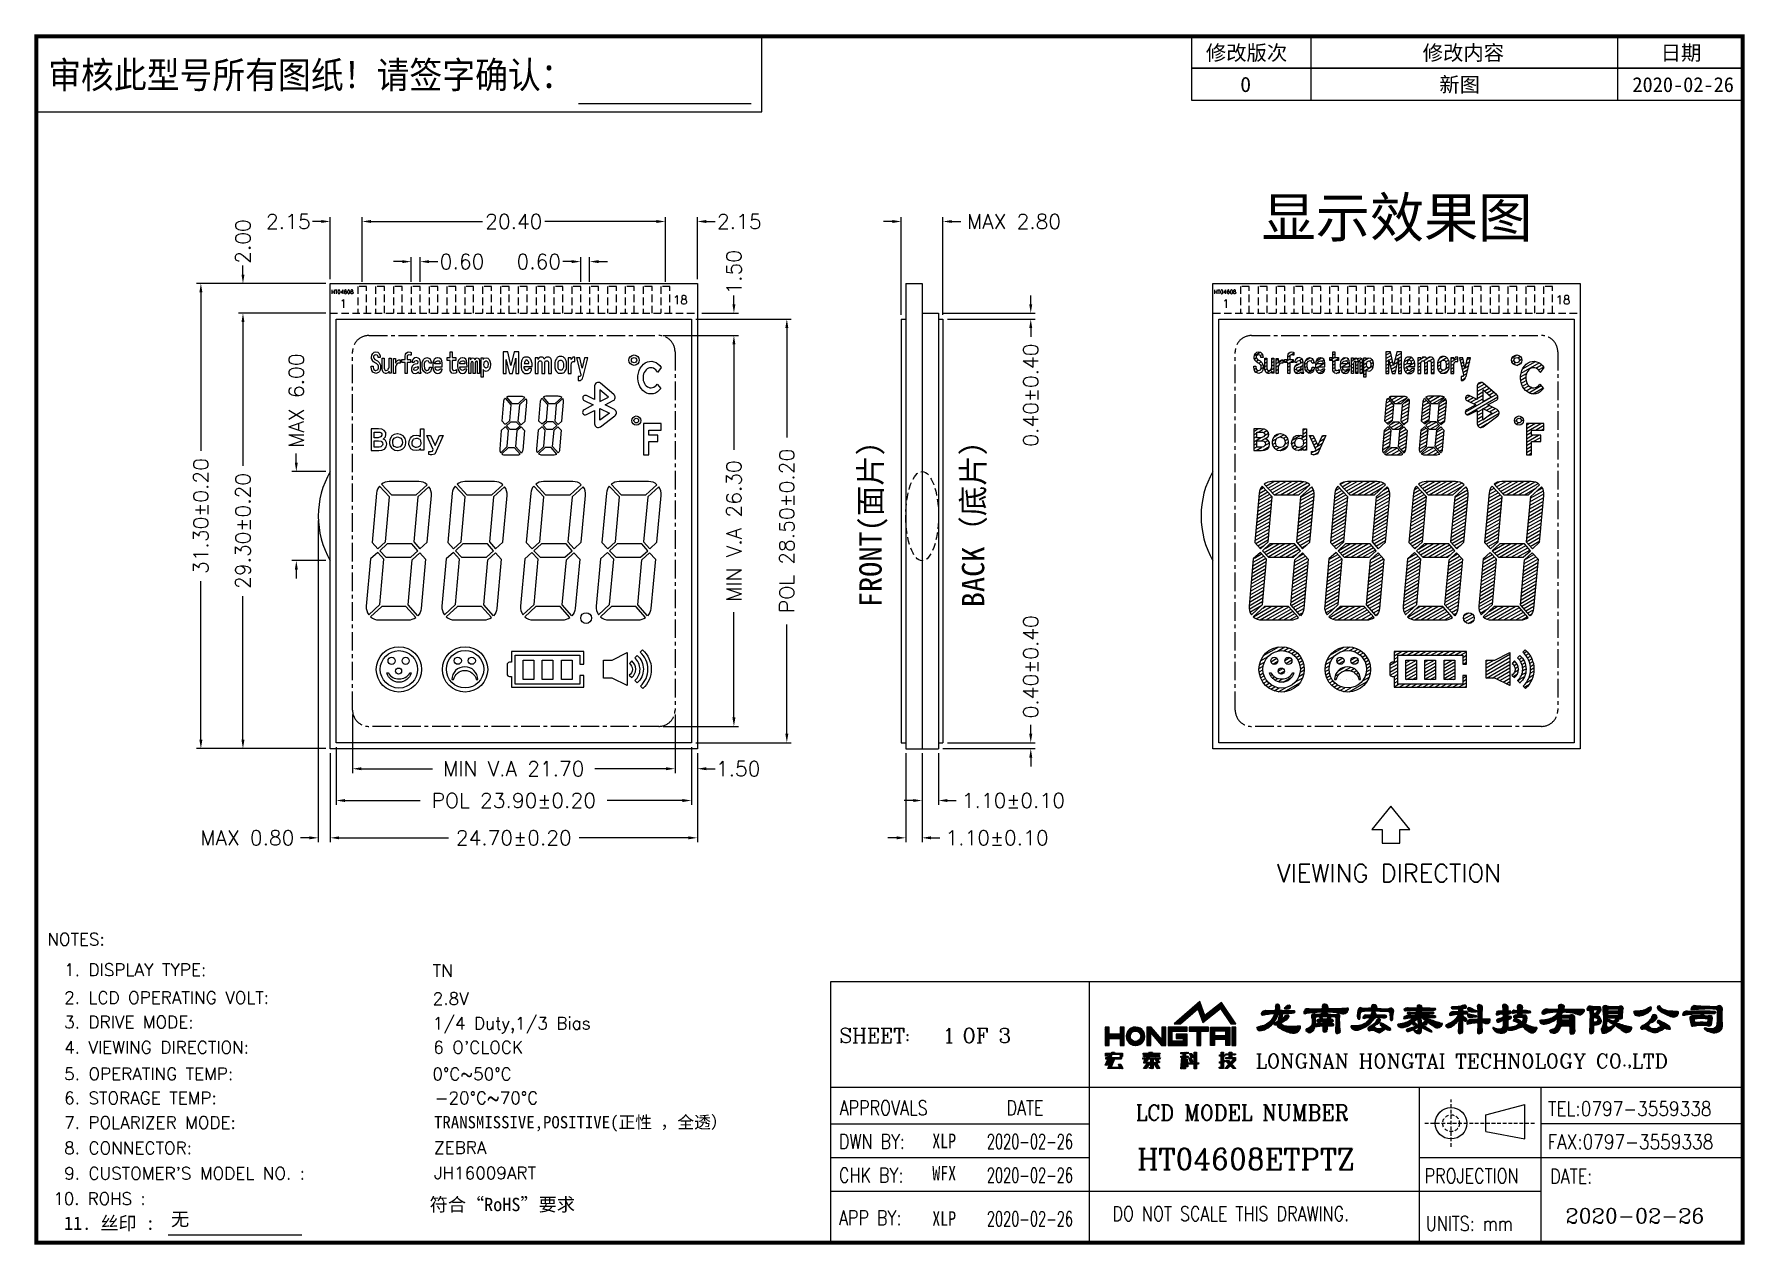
# Model space of a CAD drawing. Header units: inches. Extents: x -1849 to -1456, y -1004 to -896.
# Drawn here: x -1775.8 to -1660.7, y -1003.5 to -922.1 of the extents above; entities that cross this region are included whole.
import ezdxf
from ezdxf.enums import TextEntityAlignment as Align

# ---------------------------------------------------------------- set-up
doc = ezdxf.new("R2010")
doc.units = ezdxf.units.IN
doc.header["$MEASUREMENT"] = 0
doc.header["$PDMODE"] = 35
for name, pattern in [('CENTER', [2, 1.25, -0.25, 0.25, -0.25]), ('DASHED', [0.75, 0.5, -0.25]), ('DASHED2', [0.375, 0.25, -0.125])]:
    doc.linetypes.add(name, pattern=pattern)
doc.layers.add('dim', color=3, linetype='Continuous')
doc.layers.add('SPEC', color=2, linetype='Continuous')
doc.styles.add('ggg', font='')
doc.styles.add('ROMANC', font='romanc')
doc.styles.add('romans', font='romans.shx')
doc.styles.add('公司名', font='')
doc.styles.add('宋体', font='')
doc.styles.add('新宋体', font='')
doc.styles.add('样式 3', font='romanc.shx')
doc.styles.get('ggg').set_extended_font_data('SimSun')
doc.styles.get('公司名').set_extended_font_data('SimSun')
doc.styles.get('宋体').set_extended_font_data('SimSun')
doc.styles.get('新宋体').set_extended_font_data('SimSun')
doc.dimstyles.new('LCDDIM', dxfattribs={"dimtxt": 1, "dimasz": 0.6, "dimexe": 0.3, "dimexo": 0.3, "dimgap": 0.1, "dimtad": 0, "dimzin": 0, "dimdsep": 46, "dimtxsty": 'romans', "dimcen": 2.5, "dimclrd": 256, "dimclre": 256, "dimclrt": 256, "dimazin": 3, "dimtfac": 1, "dimtofl": 0, "dimtmove": 0, "dimatfit": 0, "dimfxl": 0, "dimlwd": -1, "dimlwe": -1, "dimarcsym": 0})

msp = doc.modelspace()

# ---------------------------------------------------------------- texts
at = {"color": 6, "ltscale": 0.5, "style": 'romans'}
for p in [(-1755.799, -939.52), (-1696.414, -939.52)]:
    msp.add_text('HT04608', height=0.253, dxfattribs=at).set_placement(p)
at = {"ltscale": 0.5, "style": 'romans'}
for s, height, p in [('1', 0.57, (-1755.237, -940.471)), ('18', 0.5695, (-1732.805, -940.218)), ('1', 0.57, (-1695.853, -940.471)), ('18', 0.5695, (-1673.421, -940.218))]:
    msp.add_text(s, height=height, dxfattribs=at).set_placement(p)
at = {"layer": 'SPEC', "style": '新宋体', "width": 0.9}
msp.add_text('审核此型号所有图纸！请签字确认：', height=1.8, dxfattribs=at).set_placement((-1774.848, -925.701))
at = {"layer": 'SPEC'}
for s, height, style, p in [('显示效果图', 2.6703, '新宋体', (-1693.206, -935.721)), ('VIEWING DIRECTION ', 1.19621, 'romans', (-1692.173, -979.107)), ('NOTES:', 0.8291, '样式 3', (-1774.905, -983.366)), ('  1. DISPLAY TYPE:', 0.82908, '样式 3', (-1774.905, -985.422)), ('  2. LCD OPERATING VOLT:', 0.82908, '样式 3', (-1774.905, -987.295)), ('  3. DRIVE MODE:', 0.82908, '样式 3', (-1774.905, -988.945)), ('1/4 Duty,1/3 Bias ', 0.82908, '样式 3', (-1748.972, -989.015)), ('  4. VIEWING DIRECTION:', 0.82908, '样式 3', (-1774.905, -990.639)), ("6 O'CLOCK", 0.8291, '样式 3', (-1748.936, -990.636)), ('  5. OPERATING TEMP:', 0.82908, '样式 3', (-1774.905, -992.423)), ('  6. STORAGE TEMP:', 0.82908, '样式 3', (-1774.905, -994.052)), ('  7. POLARIZER MODE:', 0.82908, '样式 3', (-1774.905, -995.702)), ('TRANSMISSIVE,POSITIVE(正性 ，全透）', 0.82908, '公司名', (-1748.885, -995.676)), ('  8. CONNECTOR:', 0.82908, '样式 3', (-1774.905, -997.41)), ('ZEBRA', 0.8291, '样式 3', (-1748.885, -997.384)), ("  9. CUSTOMER'S MODEL NO. :", 0.82908, '样式 3', (-1774.905, -999.117)), ('  10. ROHS :', 0.81594, '样式 3', (-1775.607, -1000.814)), ('符合“RoHS”要求', 0.8975, '公司名', (-1749.183, -1001.248)), ('  11. 丝印 :', 0.8975, '公司名', (-1774.999, -1002.505)), ('无', 0.898, '公司名', (-1766.581, -1002.236))]:
    msp.add_text(s, height=height, dxfattribs=dict(at, style=style)).set_placement(p)
at = {"layer": 'SPEC', "color": 2, "style": '公司名'}
for s, p in [('FRONT(面片）', (-1719.447, -954.482)), ('BACK（底片）', (-1712.647, -954.482))]:
    msp.add_text(s, height=1.5, rotation=90, dxfattribs=at).set_placement(p, align=Align.MIDDLE)
at = {"layer": 'SPEC', "color": 1, "style": 'ROMANC'}
msp.add_text('1', height=0.981, dxfattribs=at).set_placement((-1714.664, -989.917))
at = {"layer": 'SPEC', "style": '样式 3'}
for tag, p, s, height in [('TN', (-1748.972, -985.49), 'FSTN', 0.8291), ('2.8V', (-1748.972, -987.363), '9.0V', 0.8291), ('0%%DC~50%%DC', (-1748.992, -992.435), '0%%DC~50%%DC', 0.82908), ('-20%%DC~70%%DC', (-1748.838, -994.041), '-10%%DC~60%%DC', 0.82908), ('JH16009ART', (-1748.885, -999.092), 'JY0005', 0.8291)]:
    msp.add_attdef(tag, p, s, height=height, dxfattribs=at)

# ---------------------------------------------------------------- blocks, each defined once
blk = doc.blocks.new('*D2')
at = {"layer": 'Defpoints', "color": 0}
for p in [(-1758.15, -951.48), (-1755.87, -951.48), (-1755.87, -957.48)]:
    blk.add_point(p, dxfattribs=at)
at = {"layer": 'dim'}
for p, q in [((-1758.15, -950.88), (-1758.15, -950.28)), ((-1756.17, -951.48), (-1758.45, -951.48)), ((-1756.17, -957.48), (-1758.45, -957.48)), ((-1758.15, -958.08), (-1758.15, -958.68))]:
    blk.add_line(p, q, dxfattribs=at)
for points in [[(-1758.25, -950.88), (-1758.05, -950.88), (-1758.15, -951.48)], [(-1758.25, -958.08), (-1758.05, -958.08), (-1758.15, -957.48)]]:
    blk.add_solid(points, dxfattribs=at)
at = {"layer": 'dim', "insert": (-1758.15, -946.71), "char_height": 1, "attachment_point": 5, "rotation": 90, "style": 'romans'}
blk.add_mtext('MAX 6.00', dxfattribs=at)
blk = doc.blocks.new('*D3')
at = {"layer": 'Defpoints', "color": 0}
for p in [(-1764.57, -938.83), (-1755.87, -938.83), (-1755.87, -970.13)]:
    blk.add_point(p, dxfattribs=at)
at = {"layer": 'dim'}
for p, q in [((-1756.17, -938.83), (-1764.87, -938.83)), ((-1764.57, -939.43), (-1764.57, -950.1)), ((-1764.57, -969.53), (-1764.57, -958.87)), ((-1756.17, -970.13), (-1764.87, -970.13))]:
    blk.add_line(p, q, dxfattribs=at)
for points in [[(-1764.67, -939.43), (-1764.47, -939.43), (-1764.57, -938.83)], [(-1764.67, -969.53), (-1764.47, -969.53), (-1764.57, -970.13)]]:
    blk.add_solid(points, dxfattribs=at)
at = {"layer": 'dim', "insert": (-1764.57, -954.48), "char_height": 1, "attachment_point": 5, "rotation": 90, "style": 'romans'}
blk.add_mtext('31.30%%P0.20', dxfattribs=at)
blk = doc.blocks.new('*D4')
at = {"layer": 'Defpoints', "color": 0}
for p in [(-1761.74, -940.83), (-1755.87, -940.83), (-1756.37, -970.13)]:
    blk.add_point(p, dxfattribs=at)
at = {"layer": 'dim'}
for p, q in [((-1756.17, -940.83), (-1762.04, -940.83)), ((-1761.74, -941.43), (-1761.74, -951.1)), ((-1761.74, -969.53), (-1761.74, -959.87)), ((-1756.67, -970.13), (-1762.04, -970.13))]:
    blk.add_line(p, q, dxfattribs=at)
for points in [[(-1761.84, -941.43), (-1761.64, -941.43), (-1761.74, -940.83)], [(-1761.84, -969.53), (-1761.64, -969.53), (-1761.74, -970.13)]]:
    blk.add_solid(points, dxfattribs=at)
at = {"layer": 'dim', "insert": (-1761.74, -955.48), "char_height": 1, "attachment_point": 5, "rotation": 90, "style": 'romans'}
blk.add_mtext('29.30%%P0.20', dxfattribs=at)
blk = doc.blocks.new('*D5')
at = {"layer": 'Defpoints', "color": 0}
for p in [(-1733.32, -934.66), (-1753.72, -939.03), (-1733.32, -939.03)]:
    blk.add_point(p, dxfattribs=at)
at = {"layer": 'dim'}
for p, q in [((-1753.72, -938.73), (-1753.72, -934.36)), ((-1733.32, -938.73), (-1733.32, -934.36)), ((-1753.12, -934.66), (-1745.62, -934.66)), ((-1733.92, -934.66), (-1741.42, -934.66))]:
    blk.add_line(p, q, dxfattribs=at)
for points in [[(-1753.12, -934.56), (-1753.12, -934.76), (-1753.72, -934.66)], [(-1733.92, -934.56), (-1733.92, -934.76), (-1733.32, -934.66)]]:
    blk.add_solid(points, dxfattribs=at)
at = {"layer": 'dim', "insert": (-1743.52, -934.66), "char_height": 1, "attachment_point": 5, "style": 'romans'}
blk.add_mtext('20.40', dxfattribs=at)
blk = doc.blocks.new('*D6')
at = {"layer": 'Defpoints', "color": 0}
for p in [(-1749.82, -937.36), (-1750.42, -939.03), (-1749.82, -939.03)]:
    blk.add_point(p, dxfattribs=at)
at = {"layer": 'dim'}
for p, q in [((-1751.02, -937.36), (-1751.62, -937.36)), ((-1750.42, -938.73), (-1750.42, -937.06)), ((-1749.82, -938.73), (-1749.82, -937.06)), ((-1749.22, -937.36), (-1748.62, -937.36))]:
    blk.add_line(p, q, dxfattribs=at)
for points in [[(-1751.02, -937.26), (-1751.02, -937.46), (-1750.42, -937.36)], [(-1749.22, -937.26), (-1749.22, -937.46), (-1749.82, -937.36)]]:
    blk.add_solid(points, dxfattribs=at)
at = {"layer": 'dim', "insert": (-1747, -937.36), "char_height": 1, "attachment_point": 5, "style": 'romans'}
blk.add_mtext('0.60', dxfattribs=at)
blk = doc.blocks.new('*D7')
at = {"layer": 'Defpoints', "color": 0}
for p in [(-1739.02, -937.36), (-1739.02, -939.03), (-1738.42, -939.03)]:
    blk.add_point(p, dxfattribs=at)
at = {"layer": 'dim'}
for p, q in [((-1739.62, -937.36), (-1740.22, -937.36)), ((-1739.02, -938.73), (-1739.02, -937.06)), ((-1738.42, -938.73), (-1738.42, -937.06)), ((-1737.82, -937.36), (-1737.22, -937.36))]:
    blk.add_line(p, q, dxfattribs=at)
for points in [[(-1739.62, -937.26), (-1739.62, -937.46), (-1739.02, -937.36)], [(-1737.82, -937.26), (-1737.82, -937.46), (-1738.42, -937.36)]]:
    blk.add_solid(points, dxfattribs=at)
at = {"layer": 'dim', "insert": (-1741.84, -937.36), "char_height": 1, "attachment_point": 5, "style": 'romans'}
blk.add_mtext('0.60', dxfattribs=at)
blk = doc.blocks.new('*D8')
at = {"layer": 'Defpoints', "color": 0}
for p in [(-1755.87, -934.66), (-1755.87, -938.83), (-1753.72, -939.03)]:
    blk.add_point(p, dxfattribs=at)
at = {"layer": 'dim'}
for p, q in [((-1755.87, -938.53), (-1755.87, -934.36)), ((-1753.72, -938.73), (-1753.72, -934.36)), ((-1756.47, -934.66), (-1757.07, -934.66)), ((-1753.12, -934.66), (-1752.52, -934.66))]:
    blk.add_line(p, q, dxfattribs=at)
for points in [[(-1756.47, -934.56), (-1756.47, -934.76), (-1755.87, -934.66)], [(-1753.12, -934.56), (-1753.12, -934.76), (-1753.72, -934.66)]]:
    blk.add_solid(points, dxfattribs=at)
at = {"layer": 'dim', "insert": (-1758.69, -934.66), "char_height": 1, "attachment_point": 5, "style": 'romans'}
blk.add_mtext('2.15', dxfattribs=at)
blk = doc.blocks.new('*D9')
at = {"layer": 'Defpoints', "color": 0}
for p in [(-1731.17, -934.66), (-1733.32, -939.03), (-1731.17, -938.83)]:
    blk.add_point(p, dxfattribs=at)
at = {"layer": 'dim'}
for p, q in [((-1733.32, -938.73), (-1733.32, -934.36)), ((-1731.17, -938.53), (-1731.17, -934.36)), ((-1733.92, -934.66), (-1734.52, -934.66)), ((-1730.57, -934.66), (-1729.97, -934.66))]:
    blk.add_line(p, q, dxfattribs=at)
for points in [[(-1733.92, -934.56), (-1733.92, -934.76), (-1733.32, -934.66)], [(-1730.57, -934.56), (-1730.57, -934.76), (-1731.17, -934.66)]]:
    blk.add_solid(points, dxfattribs=at)
at = {"layer": 'dim', "insert": (-1728.35, -934.66), "char_height": 1, "attachment_point": 5, "style": 'romans'}
blk.add_mtext('2.15', dxfattribs=at)
blk = doc.blocks.new('*D10')
at = {"layer": 'Defpoints', "color": 0}
for p in [(-1761.74, -938.83), (-1755.87, -938.83), (-1755.87, -940.83)]:
    blk.add_point(p, dxfattribs=at)
at = {"layer": 'dim'}
for p, q in [((-1761.74, -938.23), (-1761.74, -937.63)), ((-1756.17, -938.83), (-1762.04, -938.83)), ((-1756.17, -940.83), (-1762.04, -940.83)), ((-1761.74, -941.43), (-1761.74, -942.03))]:
    blk.add_line(p, q, dxfattribs=at)
for points in [[(-1761.84, -938.23), (-1761.64, -938.23), (-1761.74, -938.83)], [(-1761.84, -941.43), (-1761.64, -941.43), (-1761.74, -940.83)]]:
    blk.add_solid(points, dxfattribs=at)
at = {"layer": 'dim', "insert": (-1761.74, -936.01), "char_height": 1, "attachment_point": 5, "rotation": 90, "style": 'romans'}
blk.add_mtext('2.00', dxfattribs=at)
blk = doc.blocks.new('*D11')
at = {"layer": 'Defpoints', "color": 0}
for p in [(-1755.87, -970.13), (-1731.17, -970.13), (-1731.17, -976.13)]:
    blk.add_point(p, dxfattribs=at)
at = {"layer": 'dim'}
for p, q in [((-1755.87, -970.43), (-1755.87, -976.43)), ((-1731.17, -970.43), (-1731.17, -976.43)), ((-1755.27, -976.13), (-1747.91, -976.13)), ((-1731.77, -976.13), (-1739.13, -976.13))]:
    blk.add_line(p, q, dxfattribs=at)
for points in [[(-1755.27, -976.03), (-1755.27, -976.23), (-1755.87, -976.13)], [(-1731.77, -976.03), (-1731.77, -976.23), (-1731.17, -976.13)]]:
    blk.add_solid(points, dxfattribs=at)
at = {"layer": 'dim', "insert": (-1743.52, -976.13), "char_height": 1, "attachment_point": 5, "style": 'romans'}
blk.add_mtext('24.70%%P0.20', dxfattribs=at)
blk = doc.blocks.new('*D12')
at = {"layer": 'Defpoints', "color": 0}
for p in [(-1755.47, -969.73), (-1731.57, -969.73), (-1731.57, -973.62)]:
    blk.add_point(p, dxfattribs=at)
at = {"layer": 'dim'}
for p, q in [((-1755.47, -970.03), (-1755.47, -973.92)), ((-1731.57, -970.03), (-1731.57, -973.92)), ((-1754.87, -973.62), (-1749.81, -973.62)), ((-1732.17, -973.62), (-1737.23, -973.62))]:
    blk.add_line(p, q, dxfattribs=at)
for points in [[(-1754.87, -973.52), (-1754.87, -973.72), (-1755.47, -973.62)], [(-1732.17, -973.52), (-1732.17, -973.72), (-1731.57, -973.62)]]:
    blk.add_solid(points, dxfattribs=at)
at = {"layer": 'dim', "insert": (-1743.52, -973.62), "char_height": 1, "attachment_point": 5, "style": 'romans'}
blk.add_mtext('POL 23.90%%P0.20', dxfattribs=at)
blk = doc.blocks.new('*D13')
at = {"layer": 'Defpoints', "color": 0}
for p in [(-1754.37, -967.53), (-1732.67, -967.53), (-1732.67, -971.48)]:
    blk.add_point(p, dxfattribs=at)
at = {"layer": 'dim'}
for p, q in [((-1754.37, -967.83), (-1754.37, -971.78)), ((-1732.67, -967.83), (-1732.67, -971.78)), ((-1753.77, -971.48), (-1748.98, -971.48)), ((-1733.27, -971.48), (-1738.06, -971.48))]:
    blk.add_line(p, q, dxfattribs=at)
for points in [[(-1753.77, -971.38), (-1753.77, -971.58), (-1754.37, -971.48)], [(-1733.27, -971.38), (-1733.27, -971.58), (-1732.67, -971.48)]]:
    blk.add_solid(points, dxfattribs=at)
at = {"layer": 'dim', "insert": (-1743.52, -971.48), "char_height": 1, "attachment_point": 5, "style": 'romans'}
blk.add_mtext('MIN V.A 21.70', dxfattribs=at)
blk = doc.blocks.new('*D14')
at = {"layer": 'Defpoints', "color": 0}
for p in [(-1756.67, -954.48), (-1755.87, -970.13), (-1755.87, -976.13)]:
    blk.add_point(p, dxfattribs=at)
at = {"layer": 'dim'}
for p, q in [((-1756.67, -954.78), (-1756.67, -976.43)), ((-1755.87, -970.43), (-1755.87, -976.43)), ((-1757.27, -976.13), (-1757.87, -976.13)), ((-1755.27, -976.13), (-1754.67, -976.13))]:
    blk.add_line(p, q, dxfattribs=at)
for points in [[(-1757.27, -976.03), (-1757.27, -976.23), (-1756.67, -976.13)], [(-1755.27, -976.03), (-1755.27, -976.23), (-1755.87, -976.13)]]:
    blk.add_solid(points, dxfattribs=at)
at = {"layer": 'dim', "insert": (-1761.45, -976.13), "char_height": 1, "attachment_point": 5, "style": 'romans'}
blk.add_mtext('MAX 0.80', dxfattribs=at)
blk = doc.blocks.new('*D15')
at = {"layer": 'Defpoints', "color": 0}
for p in [(-1731.57, -941.23), (-1725.15, -941.23), (-1731.57, -969.73)]:
    blk.add_point(p, dxfattribs=at)
at = {"layer": 'dim'}
for p, q in [((-1731.27, -941.23), (-1724.85, -941.23)), ((-1725.15, -941.83), (-1725.15, -949.19)), ((-1725.15, -969.13), (-1725.15, -961.77)), ((-1731.27, -969.73), (-1724.85, -969.73))]:
    blk.add_line(p, q, dxfattribs=at)
for points in [[(-1725.25, -941.83), (-1725.05, -941.83), (-1725.15, -941.23)], [(-1725.25, -969.13), (-1725.05, -969.13), (-1725.15, -969.73)]]:
    blk.add_solid(points, dxfattribs=at)
at = {"layer": 'dim', "insert": (-1725.15, -955.48), "char_height": 1, "attachment_point": 5, "rotation": 90, "style": 'romans'}
blk.add_mtext('POL 28.50%%P0.20', dxfattribs=at)
blk = doc.blocks.new('*D16')
at = {"layer": 'Defpoints', "color": 0}
for p in [(-1733.77, -942.33), (-1728.71, -942.33), (-1733.77, -968.63)]:
    blk.add_point(p, dxfattribs=at)
at = {"layer": 'dim'}
for p, q in [((-1733.47, -942.33), (-1728.41, -942.33)), ((-1728.71, -942.93), (-1728.71, -950.02)), ((-1728.71, -968.03), (-1728.71, -960.94)), ((-1733.47, -968.63), (-1728.41, -968.63))]:
    blk.add_line(p, q, dxfattribs=at)
for points in [[(-1728.81, -942.93), (-1728.61, -942.93), (-1728.71, -942.33)], [(-1728.81, -968.03), (-1728.61, -968.03), (-1728.71, -968.63)]]:
    blk.add_solid(points, dxfattribs=at)
at = {"layer": 'dim', "insert": (-1728.71, -955.48), "char_height": 1, "attachment_point": 5, "rotation": 90, "style": 'romans'}
blk.add_mtext('MIN V.A 26.30', dxfattribs=at)
blk = doc.blocks.new('*D17')
at = {"layer": 'Defpoints', "color": 0}
for p in [(-1732.67, -967.53), (-1731.17, -970.13), (-1731.17, -971.48)]:
    blk.add_point(p, dxfattribs=at)
at = {"layer": 'dim'}
for p, q in [((-1732.67, -967.83), (-1732.67, -971.78)), ((-1731.17, -970.43), (-1731.17, -971.78)), ((-1733.27, -971.48), (-1733.87, -971.48)), ((-1730.57, -971.48), (-1729.97, -971.48))]:
    blk.add_line(p, q, dxfattribs=at)
for points in [[(-1733.27, -971.38), (-1733.27, -971.58), (-1732.67, -971.48)], [(-1730.57, -971.38), (-1730.57, -971.58), (-1731.17, -971.48)]]:
    blk.add_solid(points, dxfattribs=at)
at = {"layer": 'dim', "insert": (-1728.42, -971.48), "char_height": 1, "attachment_point": 5, "style": 'romans'}
blk.add_mtext('1.50', dxfattribs=at)
blk = doc.blocks.new('*D18')
at = {"layer": 'Defpoints', "color": 0}
for p in [(-1731.17, -940.83), (-1728.71, -940.83), (-1733.77, -942.33)]:
    blk.add_point(p, dxfattribs=at)
at = {"layer": 'dim'}
for p, q in [((-1728.71, -940.23), (-1728.71, -939.63)), ((-1730.87, -940.83), (-1728.41, -940.83)), ((-1733.47, -942.33), (-1728.41, -942.33)), ((-1728.71, -942.93), (-1728.71, -943.53))]:
    blk.add_line(p, q, dxfattribs=at)
for points in [[(-1728.81, -940.23), (-1728.61, -940.23), (-1728.71, -940.83)], [(-1728.81, -942.93), (-1728.61, -942.93), (-1728.71, -942.33)]]:
    blk.add_solid(points, dxfattribs=at)
at = {"layer": 'dim', "insert": (-1728.71, -938.08), "char_height": 1, "attachment_point": 5, "rotation": 90, "style": 'romans'}
blk.add_mtext('1.50', dxfattribs=at)
blk = doc.blocks.new('*D19')
at = {"layer": 'Defpoints', "color": 0}
for p in [(-1714.65, -934.66), (-1717.45, -941.23), (-1714.65, -941.23)]:
    blk.add_point(p, dxfattribs=at)
at = {"layer": 'dim'}
for p, q in [((-1717.45, -940.93), (-1717.45, -934.36)), ((-1714.65, -940.93), (-1714.65, -934.36)), ((-1718.05, -934.66), (-1718.65, -934.66)), ((-1714.05, -934.66), (-1713.45, -934.66))]:
    blk.add_line(p, q, dxfattribs=at)
for points in [[(-1718.05, -934.56), (-1718.05, -934.76), (-1717.45, -934.66)], [(-1714.05, -934.56), (-1714.05, -934.76), (-1714.65, -934.66)]]:
    blk.add_solid(points, dxfattribs=at)
at = {"layer": 'dim', "insert": (-1709.87, -934.66), "char_height": 1, "attachment_point": 5, "style": 'romans'}
blk.add_mtext('MAX 2.80', dxfattribs=at)
blk = doc.blocks.new('*D20')
at = {"layer": 'Defpoints', "color": 0}
for p in [(-1717.15, -970.13), (-1716.05, -970.13), (-1716.05, -976.13)]:
    blk.add_point(p, dxfattribs=at)
at = {"layer": 'dim'}
for p, q in [((-1717.15, -970.43), (-1717.15, -976.43)), ((-1716.05, -970.43), (-1716.05, -976.43)), ((-1717.75, -976.13), (-1718.35, -976.13)), ((-1715.45, -976.13), (-1714.85, -976.13))]:
    blk.add_line(p, q, dxfattribs=at)
for points in [[(-1717.75, -976.03), (-1717.75, -976.23), (-1717.15, -976.13)], [(-1715.45, -976.03), (-1715.45, -976.23), (-1716.05, -976.13)]]:
    blk.add_solid(points, dxfattribs=at)
at = {"layer": 'dim', "insert": (-1711.01, -976.13), "char_height": 1, "attachment_point": 5, "style": 'romans'}
blk.add_mtext('1.10%%P0.10', dxfattribs=at)
blk = doc.blocks.new('*D21')
at = {"layer": 'Defpoints', "color": 0}
for p in [(-1716.05, -970.13), (-1714.95, -970.13), (-1714.95, -973.62)]:
    blk.add_point(p, dxfattribs=at)
at = {"layer": 'dim'}
for p, q in [((-1716.05, -970.43), (-1716.05, -973.92)), ((-1714.95, -970.43), (-1714.95, -973.92)), ((-1716.65, -973.62), (-1717.25, -973.62)), ((-1714.35, -973.62), (-1713.75, -973.62))]:
    blk.add_line(p, q, dxfattribs=at)
for points in [[(-1716.65, -973.52), (-1716.65, -973.72), (-1716.05, -973.62)], [(-1714.35, -973.52), (-1714.35, -973.72), (-1714.95, -973.62)]]:
    blk.add_solid(points, dxfattribs=at)
at = {"layer": 'dim', "insert": (-1709.91, -973.62), "char_height": 1, "attachment_point": 5, "style": 'romans'}
blk.add_mtext('1.10%%P0.10', dxfattribs=at)
blk = doc.blocks.new('*D22')
at = {"layer": 'Defpoints', "color": 0}
for p in [(-1714.65, -969.73), (-1708.74, -969.73), (-1714.95, -970.13)]:
    blk.add_point(p, dxfattribs=at)
at = {"layer": 'dim'}
for p, q in [((-1708.74, -969.13), (-1708.74, -968.53)), ((-1714.35, -969.73), (-1708.44, -969.73)), ((-1714.65, -970.13), (-1708.44, -970.13)), ((-1708.74, -970.73), (-1708.74, -971.33))]:
    blk.add_line(p, q, dxfattribs=at)
for points in [[(-1708.84, -969.13), (-1708.64, -969.13), (-1708.74, -969.73)], [(-1708.84, -970.73), (-1708.64, -970.73), (-1708.74, -970.13)]]:
    blk.add_solid(points, dxfattribs=at)
at = {"layer": 'dim', "insert": (-1708.74, -964.62), "char_height": 1, "attachment_point": 5, "rotation": 90, "style": 'romans'}
blk.add_mtext('0.40%%P0.40', dxfattribs=at)
blk = doc.blocks.new('*D23')
at = {"layer": 'Defpoints', "color": 0}
for p in [(-1714.95, -940.83), (-1714.65, -941.23), (-1708.74, -941.23)]:
    blk.add_point(p, dxfattribs=at)
at = {"layer": 'dim'}
for p, q in [((-1708.74, -940.23), (-1708.74, -939.63)), ((-1714.65, -940.83), (-1708.44, -940.83)), ((-1714.35, -941.23), (-1708.44, -941.23)), ((-1708.74, -941.83), (-1708.74, -942.43))]:
    blk.add_line(p, q, dxfattribs=at)
for points in [[(-1708.84, -940.23), (-1708.64, -940.23), (-1708.74, -940.83)], [(-1708.84, -941.83), (-1708.64, -941.83), (-1708.74, -941.23)]]:
    blk.add_solid(points, dxfattribs=at)
at = {"layer": 'dim', "insert": (-1708.74, -946.34), "char_height": 1, "attachment_point": 5, "rotation": 90, "style": 'romans'}
blk.add_mtext('0.40%%P0.40', dxfattribs=at)
blk = doc.blocks.new('A')
at = {"layer": 'SPEC'}
h = blk.add_hatch(dxfattribs=at)
h.set_pattern_fill('ANSI31', color=22, scale=0.2, style=0)
h.set_pattern_definition([(45, (711.14889, 9.89578), (-0.0176776695, 0.0176776695), [])])
h.paths.add_polyline_path([(76.98, 14.72), (78.15, 15.74), (78.47, 14.81), (79.67, 15.75), (80.36, 14.72), (80.71, 14.72), (79.74, 16.16), (78.61, 15.28), (78.28, 16.23), (76.54, 14.72)])
h = blk.add_hatch(dxfattribs=at)
h.set_pattern_fill('ANSI31', color=256, scale=0.2, style=0)
h.set_pattern_definition([(45, (711.558072, 9.89578), (-0.0176776695, 0.0176776695), [])])
h.paths.add_polyline_path([(86.58, 15.21), (86.83, 15.21), (86.88, 15.17), (86.86, 15.08), (86.8, 15.03), (86.76, 15.03), (86.56, 15.03), (86.51, 15.08), (86.54, 15.19)], flags=16)
h.paths.add_polyline_path([(93.55, 15.16), (94.08, 15.16), (94.16, 15.19), (94.16, 15.21), (94.09, 15.26), (94.03, 15.27), (93.93, 15.27), (93.83, 15.27), (93.72, 15.28), (93.62, 15.28), (93.51, 15.28), (93.41, 15.28), (93.3, 15.28), (93.13, 15.28), (93.09, 15.33), (93.1, 15.36), (93.17, 15.41), (93.98, 15.41), (94.05, 15.46), (93.98, 15.51), (93.2, 15.51), (93.17, 15.57), (93.22, 15.65), (93.24, 15.65), (94.06, 15.65), (94.15, 15.69), (94.16, 15.69), (94.13, 15.75), (94.03, 15.75), (93.9, 15.76), (93.77, 15.77), (93.65, 15.77), (93.55, 15.77), (93.45, 15.78), (93.36, 15.78), (93.29, 15.78), (93.27, 15.78), (93.22, 15.83), (93.21, 15.91), (93.15, 15.97), (93.04, 16), (92.96, 15.99), (92.91, 15.93), (92.91, 15.83), (92.85, 15.78), (92.72, 15.78), (92.6, 15.78), (92.49, 15.78), (92.39, 15.79), (92.3, 15.8), (92.24, 15.8), (92.13, 15.79), (92.05, 15.74), (92.02, 15.72), (92.02, 15.62), (92.02, 15.62), (92.11, 15.6), (92.14, 15.6), (92.21, 15.62), (92.3, 15.63), (92.4, 15.64), (92.5, 15.65), (92.62, 15.65), (92.75, 15.65), (92.83, 15.65), (92.87, 15.58), (92.83, 15.51), (92.79, 15.51), (92.63, 15.5), (92.51, 15.5), (92.45, 15.5), (92.43, 15.51), (92.34, 15.52), (92.25, 15.48), (92.25, 15.48), (92.22, 15.42), (92.3, 15.38), (92.37, 15.38), (92.46, 15.38), (92.57, 15.39), (92.7, 15.39), (92.76, 15.39), (92.78, 15.34), (92.78, 15.33), (92.72, 15.26), (92.47, 15.26), (92.32, 15.26), (92.24, 15.27), (92.24, 15.27), (92.16, 15.27), (92.07, 15.23), (92, 15.18), (91.99, 15.08), (92.02, 15.06), (92.15, 15.08), (92.27, 15.11), (92.37, 15.12), (92.46, 15.13), (92.54, 15.13), (92.55, 15.13), (92.6, 15.12), (92.58, 15.08), (92.52, 15.03), (92.46, 14.98), (92.38, 14.93), (92.3, 14.89), (92.21, 14.85), (92.11, 14.81), (92, 14.78), (91.89, 14.75), (91.76, 14.72), (91.65, 14.7), (91.58, 14.66), (91.62, 14.57), (91.69, 14.52), (91.77, 14.49), (91.87, 14.48), (91.99, 14.49), (92.05, 14.5), (92.13, 14.52), (92.22, 14.55), (92.31, 14.59), (92.4, 14.65), (92.49, 14.72), (92.57, 14.79), (92.59, 14.72), (92.64, 14.67), (92.74, 14.64), (92.86, 14.64), (92.91, 14.66), (92.88, 14.69), (92.78, 14.76), (92.74, 14.81), (92.67, 14.85), (92.8, 14.97), (92.89, 15.05), (92.94, 15.1), (92.95, 15.12), (93.04, 15.16), (93.13, 15.16), (93.22, 15.13), (93.25, 15.11), (93.31, 15.06), (93.38, 15.01), (93.45, 14.96), (93.53, 14.9), (93.62, 14.84), (93.71, 14.77), (93.8, 14.7), (93.91, 14.63), (94.01, 14.56), (94.05, 14.54), (94.13, 14.49), (94.21, 14.46), (94.29, 14.46), (94.37, 14.48), (94.45, 14.53), (94.53, 14.6), (94.59, 14.66), (94.61, 14.74), (94.57, 14.76), (94.47, 14.78), (94.37, 14.81), (94.27, 14.84), (94.17, 14.87), (94.07, 14.9), (93.97, 14.94), (93.87, 14.97), (93.77, 15.01), (93.67, 15.05), (93.57, 15.09), (93.51, 15.12)])
h.paths.add_polyline_path([(86.89, 14.59), (87.2, 14.59), (87.29, 14.62), (87.3, 14.65), (87.26, 14.73), (87.23, 14.74), (87.14, 14.74), (87.07, 14.75), (86.91, 14.75), (86.86, 14.81), (86.91, 14.86), (87.18, 14.86), (87.26, 14.9), (87.28, 14.93), (87.23, 15), (87.2, 15.01), (87, 15.01), (87.08, 15.1), (87.12, 15.19), (87.13, 15.21), (87.33, 15.21), (87.41, 15.16), (87.43, 15.11), (87.43, 14.99), (87.42, 14.88), (87.42, 14.77), (87.42, 14.66), (87.42, 14.56), (87.41, 14.46), (87.41, 14.36), (87.4, 14.26), (87.4, 14.21), (87.42, 14.12), (87.49, 14.08), (87.56, 14.08), (87.66, 14.11), (87.72, 14.17), (87.73, 14.26), (87.72, 14.3), (87.71, 14.41), (87.7, 14.51), (87.69, 14.62), (87.69, 14.72), (87.69, 14.83), (87.69, 14.85), (87.68, 14.98), (87.68, 15.09), (87.69, 15.18), (87.7, 15.22), (87.69, 15.31), (87.64, 15.37), (87.54, 15.38), (87.44, 15.36), (87.44, 15.36), (87.38, 15.34), (87.31, 15.33), (87.21, 15.33), (87.09, 15.35), (86.94, 15.37), (86.91, 15.38), (86.84, 15.43), (86.85, 15.52), (86.86, 15.53), (86.99, 15.53), (87.11, 15.53), (87.22, 15.52), (87.31, 15.51), (87.38, 15.51), (87.39, 15.51), (87.49, 15.49), (87.59, 15.48), (87.7, 15.45), (87.77, 15.43), (87.87, 15.41), (87.96, 15.4), (88.05, 15.42), (88.12, 15.46), (88.19, 15.52), (88.24, 15.6), (88.29, 15.7), (88.29, 15.72), (88.26, 15.78), (88.23, 15.78), (88.16, 15.77), (88.09, 15.76), (88.01, 15.76), (87.92, 15.75), (87.83, 15.75), (87.73, 15.74), (87.62, 15.74), (87.51, 15.74), (87.39, 15.73), (87.27, 15.73), (87.14, 15.73), (87, 15.73), (86.88, 15.73), (86.91, 15.83), (86.9, 15.91), (86.86, 15.97), (86.78, 16.02), (86.71, 16.04), (86.62, 16.05), (86.55, 16.03), (86.52, 15.97), (86.51, 15.88), (86.52, 15.79), (86.49, 15.73), (86.47, 15.73), (86.3, 15.72), (86.14, 15.72), (85.97, 15.72), (85.8, 15.72), (85.72, 15.72), (85.67, 15.72), (85.64, 15.73), (85.53, 15.74), (85.44, 15.73), (85.37, 15.68), (85.31, 15.61), (85.28, 15.54), (85.27, 15.44), (85.28, 15.42), (85.37, 15.41), (85.4, 15.42), (85.48, 15.44), (85.56, 15.46), (85.65, 15.47), (85.75, 15.49), (85.85, 15.5), (85.95, 15.51), (86.06, 15.52), (86.18, 15.52), (86.3, 15.53), (86.43, 15.53), (86.52, 15.53), (86.48, 15.43), (86.43, 15.39), (86.36, 15.37), (86.26, 15.36), (86.13, 15.36), (86.11, 15.36), (86.02, 15.4), (85.92, 15.41), (85.85, 15.38), (85.8, 15.32), (85.8, 15.21), (85.8, 15.17), (85.83, 15.05), (85.84, 14.95), (85.84, 14.85), (85.83, 14.76), (85.81, 14.67), (85.77, 14.6), (85.72, 14.53), (85.65, 14.48), (85.57, 14.43), (85.48, 14.39), (85.45, 14.38), (85.4, 14.32), (85.42, 14.28), (85.49, 14.2), (85.56, 14.15), (85.64, 14.13), (85.72, 14.14), (85.8, 14.18), (85.89, 14.24), (85.93, 14.28), (85.97, 14.37), (86.01, 14.46), (86.03, 14.57), (86.04, 14.59), (86.05, 14.67), (86.06, 14.76), (86.06, 14.87), (86.06, 14.98), (86.06, 15.11), (86.11, 15.19), (86.16, 15.21), (86.33, 15.21), (86.34, 15.11), (86.36, 15.03), (86.24, 15.02), (86.16, 14.98), (86.15, 14.96), (86.14, 14.88), (86.21, 14.86), (86.29, 14.86), (86.4, 14.87), (86.51, 14.88), (86.57, 14.84), (86.56, 14.8), (86.5, 14.76), (86.31, 14.76), (86.22, 14.78), (86.14, 14.74), (86.08, 14.66), (86.07, 14.65), (86.09, 14.55), (86.09, 14.55), (86.17, 14.55), (86.24, 14.57), (86.34, 14.58), (86.47, 14.59), (86.51, 14.59), (86.56, 14.54), (86.56, 14.26), (86.59, 14.18), (86.66, 14.16), (86.76, 14.19), (86.83, 14.24), (86.85, 14.33), (86.86, 14.34), (86.86, 14.54)])
h.paths.add_polyline_path([(112.21, 14.44), (112.21, 14.44), (112.24, 14.36), (112.25, 14.35), (112.34, 14.29), (112.43, 14.24), (112.53, 14.2), (112.63, 14.16), (112.72, 14.14), (112.82, 14.13), (112.92, 14.13), (113.02, 14.14), (113.06, 14.15), (113.17, 14.19), (113.25, 14.24), (113.32, 14.3), (113.38, 14.37), (113.41, 14.45), (113.43, 14.54), (113.44, 14.65), (113.44, 14.66), (113.43, 14.79), (113.42, 14.92), (113.42, 15.04), (113.42, 15.15), (113.42, 15.26), (113.42, 15.36), (113.42, 15.46), (113.42, 15.55), (113.43, 15.64), (113.43, 15.72), (113.44, 15.73), (113.42, 15.82), (113.36, 15.9), (113.35, 15.92), (113.25, 15.95), (113.16, 15.93), (113.14, 15.93), (113.06, 15.89), (112.96, 15.88), (112.89, 15.88), (112.83, 15.88), (112.73, 15.88), (112.58, 15.89), (112.57, 15.89), (112.4, 15.89), (112.24, 15.9), (112.1, 15.9), (111.98, 15.91), (111.87, 15.91), (111.79, 15.92), (111.71, 15.92), (111.66, 15.93), (111.63, 15.94), (111.54, 15.95), (111.46, 15.92), (111.38, 15.85), (111.33, 15.79), (111.3, 15.7), (111.39, 15.68), (111.4, 15.68), (111.51, 15.69), (111.62, 15.7), (111.73, 15.71), (111.83, 15.72), (111.94, 15.73), (112.04, 15.74), (112.14, 15.74), (112.16, 15.74), (112.25, 15.74), (112.35, 15.75), (112.45, 15.75), (112.56, 15.75), (112.67, 15.75), (112.78, 15.74), (112.89, 15.74), (112.92, 15.74), (113.02, 15.72), (113.07, 15.66), (113.08, 15.62), (113.08, 15.49), (113.09, 15.37), (113.09, 15.26), (113.09, 15.16), (113.09, 15.07), (113.09, 15), (113.08, 14.88), (113.07, 14.77), (113.06, 14.67), (113.04, 14.59), (113, 14.51), (112.93, 14.45), (112.84, 14.4), (112.78, 14.39), (112.68, 14.38), (112.58, 14.38), (112.47, 14.4), (112.37, 14.43), (112.31, 14.45)])
h.paths.add_polyline_path([(110.98, 15.57), (110.89, 15.54), (110.81, 15.48), (110.77, 15.42), (110.76, 15.33), (110.77, 15.32), (110.87, 15.31), (110.87, 15.31), (110.9, 15.32), (110.94, 15.33), (110.99, 15.34), (111.05, 15.35), (111.12, 15.36), (111.2, 15.37), (111.29, 15.38), (111.39, 15.38), (111.5, 15.39), (111.62, 15.4), (111.76, 15.4), (111.9, 15.41), (112.05, 15.41), (112.21, 15.41), (112.38, 15.42), (112.51, 15.42), (112.64, 15.42), (112.75, 15.43), (112.85, 15.43), (112.92, 15.43), (112.99, 15.48), (112.99, 15.49), (112.94, 15.55), (112.92, 15.55), (112.72, 15.56), (112.62, 15.57), (112.51, 15.57), (112.41, 15.57), (112.31, 15.57), (112.2, 15.57), (112.1, 15.57), (111.89, 15.57), (111.78, 15.57), (111.67, 15.57), (111.56, 15.56), (111.45, 15.56), (111.35, 15.55), (111.15, 15.55), (111.08, 15.57)])
h.paths.add_polyline_path([(112.2, 14.64), (112.3, 14.63), (112.38, 14.61), (112.4, 14.61), (112.5, 14.58), (112.59, 14.59), (112.65, 14.62), (112.69, 14.69), (112.72, 14.79), (112.73, 14.88), (112.75, 14.98), (112.76, 15.09), (112.77, 15.13), (112.74, 15.21), (112.67, 15.26), (112.58, 15.28), (112.48, 15.27), (112.39, 15.25), (112.28, 15.27), (112.21, 15.28), (112.1, 15.28), (111.97, 15.28), (111.96, 15.28), (111.83, 15.27), (111.73, 15.26), (111.66, 15.26), (111.61, 15.26), (111.51, 15.26), (111.48, 15.27), (111.37, 15.27), (111.29, 15.23), (111.25, 15.17), (111.24, 15.08), (111.24, 15.05), (111.26, 14.96), (111.29, 14.85), (111.31, 14.72), (111.33, 14.64), (111.33, 14.64), (111.37, 14.57), (111.45, 14.56), (111.55, 14.59), (111.62, 14.6), (111.71, 14.62), (111.83, 14.63), (111.96, 14.64), (112.09, 14.64)])
h.paths.add_polyline_path([(111.94, 14.83), (111.83, 14.82), (111.73, 14.82), (111.65, 14.81), (111.6, 14.82), (111.56, 14.92), (111.55, 14.96), (111.57, 15.05), (111.63, 15.08), (111.74, 15.09), (111.86, 15.1), (111.96, 15.1), (112.07, 15.1), (112.17, 15.1), (112.27, 15.09), (112.37, 15.09), (112.4, 15.08), (112.47, 15.04), (112.47, 15.01), (112.44, 14.86), (112.38, 14.8), (112.36, 14.81), (112.25, 14.82), (112.15, 14.83), (112.04, 14.83)], flags=16)
h.paths.add_polyline_path([(109.09, 15.91), (109.07, 15.9), (109.05, 15.8), (109.08, 15.72), (109.12, 15.68), (109.21, 15.62), (109.3, 15.56), (109.39, 15.5), (109.48, 15.45), (109.57, 15.4), (109.66, 15.35), (109.75, 15.3), (109.85, 15.26), (109.94, 15.22), (110.05, 15.19), (110.15, 15.18), (110.24, 15.19), (110.31, 15.22), (110.38, 15.27), (110.43, 15.34), (110.47, 15.44), (110.47, 15.44), (110.49, 15.47), (110.48, 15.54), (110.41, 15.55), (110.25, 15.56), (110.1, 15.57), (109.96, 15.58), (109.84, 15.59), (109.73, 15.61), (109.62, 15.64), (109.54, 15.66), (109.46, 15.69), (109.39, 15.73), (109.34, 15.77), (109.29, 15.81), (109.26, 15.86), (109.25, 15.89), (109.17, 15.94)])
h.paths.add_polyline_path([(107.47, 15.55), (107.47, 15.47), (107.51, 15.38), (107.57, 15.32), (107.65, 15.28), (107.75, 15.26), (107.86, 15.25), (107.89, 15.26), (108, 15.28), (108.1, 15.31), (108.19, 15.35), (108.29, 15.39), (108.37, 15.45), (108.46, 15.5), (108.53, 15.57), (108.61, 15.64), (108.65, 15.69), (108.67, 15.78), (108.65, 15.84), (108.58, 15.87), (108.55, 15.85), (108.47, 15.8), (108.39, 15.75), (108.3, 15.71), (108.21, 15.67), (108.12, 15.64), (108.02, 15.61), (107.91, 15.6), (107.81, 15.58), (107.7, 15.58), (107.58, 15.58), (107.55, 15.58)])
h.paths.add_polyline_path([(108.29, 14.36), (108.37, 14.33), (108.49, 14.26), (108.6, 14.21), (108.7, 14.17), (108.79, 14.15), (108.87, 14.14), (108.91, 14.14), (108.98, 14.15), (109.06, 14.17), (109.14, 14.21), (109.24, 14.25), (109.35, 14.31), (109.46, 14.39), (109.51, 14.41), (109.6, 14.43), (109.61, 14.43), (109.68, 14.4), (109.8, 14.36), (109.91, 14.36), (109.94, 14.39), (109.93, 14.47), (109.9, 14.52), (109.89, 14.55), (109.85, 14.58), (109.79, 14.62), (109.71, 14.67), (109.61, 14.73), (109.49, 14.79), (109.35, 14.87), (109.2, 14.95), (109.1, 14.94), (109.07, 14.92), (109.05, 14.83), (109.07, 14.8), (109.15, 14.74), (109.23, 14.66), (109.23, 14.66), (109.27, 14.58), (109.25, 14.52), (109.16, 14.47), (109.07, 14.42), (108.97, 14.4), (108.92, 14.39), (108.81, 14.39), (108.71, 14.41), (108.62, 14.44), (108.59, 14.46), (108.51, 14.53), (108.48, 14.6), (108.49, 14.67), (108.55, 14.75), (108.6, 14.79), (108.72, 14.85), (108.82, 14.91), (108.9, 14.97), (108.97, 15.03), (109.01, 15.07), (109.05, 15.16), (109.03, 15.24), (108.97, 15.31), (108.94, 15.33), (108.84, 15.36), (108.76, 15.33), (108.71, 15.26), (108.66, 15.16), (108.61, 15.07), (108.55, 14.99), (108.49, 14.91), (108.42, 14.84), (108.34, 14.78), (108.26, 14.71), (108.17, 14.66), (108.08, 14.61), (108.01, 14.57), (107.94, 14.51), (107.93, 14.43), (107.99, 14.36), (108.08, 14.36), (108.19, 14.38)])
h.paths.add_polyline_path([(106.3, 14.56), (106.39, 14.5), (106.48, 14.44), (106.52, 14.41), (106.59, 14.36), (106.63, 14.33), (106.74, 14.25), (106.83, 14.19), (106.92, 14.15), (107, 14.14), (107.01, 14.14), (107.1, 14.16), (107.18, 14.2), (107.25, 14.26), (107.31, 14.35), (107.35, 14.45), (107.35, 14.49), (107.32, 14.5), (107.22, 14.52), (107.12, 14.54), (107.01, 14.57), (106.91, 14.59), (106.81, 14.62), (106.71, 14.65), (106.61, 14.69), (106.51, 14.72), (106.41, 14.76), (106.32, 14.8), (106.22, 14.84), (106.17, 14.86), (106.31, 14.87), (106.41, 14.9), (106.46, 14.95), (106.47, 14.98), (106.44, 15.05), (106.37, 15.11), (106.39, 15.1), (106.51, 15.07), (106.59, 15.06), (106.68, 15.08), (106.72, 15.16), (106.72, 15.3), (106.72, 15.41), (106.73, 15.5), (106.73, 15.53), (106.74, 15.65), (106.76, 15.74), (106.77, 15.75), (106.71, 15.86), (106.64, 15.92), (106.57, 15.92), (106.54, 15.92), (106.44, 15.88), (106.39, 15.88), (105.89, 15.88), (105.78, 15.89), (105.68, 15.92), (105.67, 15.93), (105.64, 15.94), (105.55, 15.96), (105.46, 15.93), (105.41, 15.9), (105.38, 15.83), (105.39, 15.72), (105.39, 15.7), (105.39, 15.67), (105.4, 15.56), (105.41, 15.45), (105.42, 15.34), (105.43, 15.24), (105.43, 15.14), (105.43, 15.13), (105.43, 14.98), (105.42, 14.85), (105.41, 14.73), (105.39, 14.64), (105.37, 14.57), (105.34, 14.52), (105.34, 14.51), (105.29, 14.39), (105.28, 14.36), (105.29, 14.24), (105.33, 14.15), (105.39, 14.1), (105.43, 14.09), (105.52, 14.1), (105.61, 14.13), (105.69, 14.16), (105.78, 14.2), (105.86, 14.25), (105.94, 14.32), (106.02, 14.39), (106.1, 14.47), (106.17, 14.56), (106.21, 14.61)])
h.paths.add_polyline_path([(105.97, 15.59), (105.86, 15.59), (105.76, 15.58), (105.7, 15.63), (105.7, 15.65), (105.76, 15.72), (105.79, 15.73), (105.89, 15.74), (106, 15.74), (106.1, 15.74), (106.21, 15.74), (106.31, 15.73), (106.39, 15.73), (106.47, 15.67), (106.47, 15.65), (106.41, 15.58), (106.38, 15.58), (106.28, 15.59), (106.18, 15.59), (106.08, 15.59)], flags=16)
h.paths.add_polyline_path([(104.52, 14.7), (104.51, 14.6), (104.51, 14.49), (104.5, 14.39), (104.49, 14.28), (104.49, 14.17), (104.49, 14.16), (104.52, 14.08), (104.61, 14.06), (104.71, 14.1), (104.76, 14.17), (104.78, 14.24), (104.78, 14.59), (104.83, 14.65), (104.97, 14.66), (105.08, 14.69), (105.17, 14.73), (105.23, 14.78), (105.27, 14.84), (105.29, 14.91), (105.29, 14.95), (105.26, 15.05), (105.22, 15.13), (105.16, 15.2), (105.07, 15.26), (105.02, 15.28), (105.02, 15.31), (105.11, 15.4), (105.19, 15.49), (105.24, 15.57), (105.27, 15.65), (105.28, 15.7), (105.26, 15.8), (105.2, 15.86), (105.12, 15.88), (105, 15.87), (104.89, 15.87), (104.79, 15.88), (104.69, 15.89), (104.59, 15.9), (104.55, 15.92), (104.47, 15.91), (104.4, 15.87), (104.34, 15.78), (104.31, 15.72), (104.34, 15.65), (104.44, 15.63), (104.51, 15.63), (104.52, 15.55), (104.52, 15.46), (104.53, 15.36), (104.53, 15.25), (104.53, 15.13), (104.52, 15.01), (104.52, 14.91), (104.52, 14.81)])
h.paths.add_polyline_path([(104.98, 15.68), (105.01, 15.6), (104.97, 15.51), (104.91, 15.45), (104.82, 15.43), (104.76, 15.43), (104.76, 15.6), (104.79, 15.68), (104.88, 15.7)], flags=16)
h.paths.add_polyline_path([(104.92, 15.15), (104.93, 15.14), (105.02, 15.09), (105.06, 15.01), (105.06, 15.01), (105.03, 14.92), (104.95, 14.85), (104.94, 14.85), (104.83, 14.83), (104.77, 14.87), (104.76, 14.88), (104.76, 15.11), (104.8, 15.15)], flags=16)
h.paths.add_polyline_path([(105.73, 15), (105.69, 14.97), (105.71, 15.08), (105.75, 15.11), (105.84, 15.12), (105.94, 15.13), (106.06, 15.13), (106.08, 15.13), (106.22, 15.11), (106.27, 15.08), (106.27, 15.08), (106.25, 15), (106.18, 14.94), (106.08, 14.9), (106.01, 14.92), (105.91, 14.97), (105.82, 15.01)], flags=16)
h.paths.add_polyline_path([(106.01, 15.29), (105.9, 15.29), (105.79, 15.28), (105.77, 15.28), (105.71, 15.34), (105.71, 15.34), (105.75, 15.42), (105.77, 15.43), (105.88, 15.44), (105.98, 15.44), (106.09, 15.44), (106.19, 15.44), (106.3, 15.44), (106.4, 15.43), (106.42, 15.43), (106.47, 15.36), (106.44, 15.29), (106.42, 15.28), (106.32, 15.29), (106.22, 15.29), (106.12, 15.29)], flags=16)
h.paths.add_polyline_path([(105.76, 14.88), (105.87, 14.83), (105.96, 14.77), (106.05, 14.72), (106.1, 14.69), (106.03, 14.6), (105.95, 14.54), (105.86, 14.5), (105.77, 14.49), (105.68, 14.52), (105.65, 14.56), (105.64, 14.63), (105.65, 14.74), (105.66, 14.86), (105.72, 14.9)], flags=16)
h.paths.add_polyline_path([(103.16, 14.55), (103.17, 14.51), (103.17, 14.14), (103.2, 14.06), (103.3, 14.04), (103.4, 14.06), (103.48, 14.11), (103.51, 14.2), (103.52, 14.21), (103.52, 14.3), (103.51, 14.4), (103.51, 14.51), (103.51, 14.62), (103.51, 14.8), (103.5, 14.94), (103.5, 15.04), (103.51, 15.08), (103.5, 15.19), (103.46, 15.27), (103.41, 15.32), (103.34, 15.34), (103.24, 15.34), (103.17, 15.32), (103.08, 15.28), (103.05, 15.28), (103, 15.28), (102.92, 15.28), (102.8, 15.28), (102.64, 15.28), (102.6, 15.28), (102.56, 15.29), (102.56, 15.32), (102.63, 15.4), (102.64, 15.42), (102.7, 15.5), (102.78, 15.53), (102.81, 15.53), (102.93, 15.52), (103.05, 15.51), (103.16, 15.5), (103.26, 15.48), (103.36, 15.46), (103.46, 15.44), (103.54, 15.41), (103.59, 15.39), (103.7, 15.35), (103.79, 15.34), (103.88, 15.34), (103.96, 15.37), (104.03, 15.42), (104.09, 15.48), (104.15, 15.57), (104.15, 15.58), (104.16, 15.67), (104.1, 15.69), (104.03, 15.69), (103.95, 15.69), (103.86, 15.7), (103.77, 15.7), (103.67, 15.7), (103.57, 15.7), (103.46, 15.7), (103.35, 15.7), (103.23, 15.7), (103.11, 15.7), (102.98, 15.7), (102.82, 15.7), (102.79, 15.76), (102.79, 15.77), (102.8, 15.86), (102.78, 15.93), (102.72, 15.98), (102.63, 16.02), (102.55, 16.03), (102.45, 16.01), (102.4, 15.95), (102.4, 15.93), (102.4, 15.78), (102.39, 15.74), (102.35, 15.7), (102.2, 15.7), (102.07, 15.7), (101.97, 15.69), (101.89, 15.69), (101.84, 15.69), (101.72, 15.71), (101.68, 15.72), (101.6, 15.73), (101.52, 15.71), (101.43, 15.67), (101.34, 15.59), (101.31, 15.55), (101.29, 15.46), (101.31, 15.41), (101.39, 15.37), (101.44, 15.38), (101.56, 15.43), (101.66, 15.46), (101.76, 15.49), (101.84, 15.5), (101.84, 15.51), (101.92, 15.52), (102.02, 15.52), (102.13, 15.53), (102.26, 15.53), (102.28, 15.53), (102.33, 15.48), (102.3, 15.41), (102.26, 15.35), (102.22, 15.29), (102.16, 15.24), (102.09, 15.19), (102.02, 15.15), (101.93, 15.11), (101.84, 15.08), (101.73, 15.05), (101.62, 15.02), (101.49, 15), (101.36, 14.98), (101.22, 14.97), (101.15, 14.95), (101.15, 14.87), (101.2, 14.77), (101.28, 14.73), (101.3, 14.72), (101.37, 14.71), (101.47, 14.71), (101.59, 14.73), (101.67, 14.75), (101.77, 14.78), (101.87, 14.81), (101.96, 14.86), (102.06, 14.9), (102.15, 14.96), (102.23, 15.01), (102.32, 15.08), (102.33, 15.08), (102.33, 14.95), (102.32, 14.83), (102.31, 14.72), (102.28, 14.63), (102.25, 14.56), (102.23, 14.52), (102.18, 14.46), (102.11, 14.4), (102.02, 14.36), (101.9, 14.32), (101.84, 14.31), (101.81, 14.25), (101.82, 14.23), (101.88, 14.15), (101.96, 14.11), (102.05, 14.09), (102.16, 14.09), (102.19, 14.1), (102.28, 14.14), (102.36, 14.19), (102.43, 14.27), (102.48, 14.36), (102.5, 14.41), (102.55, 14.51), (102.62, 14.56), (102.72, 14.59), (103.07, 14.59)])
h.paths.add_polyline_path([(103.18, 14.8), (103.12, 14.74), (102.63, 14.74), (102.58, 14.81), (102.63, 14.86), (103.12, 14.86)], flags=16)
h.paths.add_polyline_path([(102.6, 15.01), (102.58, 15.06), (102.63, 15.13), (102.68, 15.13), (103.12, 15.13), (103.17, 15.08), (103.17, 15.07), (103.13, 15), (103.05, 14.98), (102.7, 14.98)], flags=16)
h.paths.add_polyline_path([(98.35, 14.36), (98.26, 14.38), (98.16, 14.41), (98.07, 14.46), (98.04, 14.49), (97.98, 14.49), (97.99, 14.41), (98.05, 14.33), (98.13, 14.25), (98.21, 14.19), (98.29, 14.15), (98.38, 14.11), (98.48, 14.09), (98.52, 14.09), (98.64, 14.1), (98.75, 14.12), (98.83, 14.16), (98.9, 14.21), (98.95, 14.29), (98.98, 14.36), (99.05, 14.31), (99.14, 14.29), (99.25, 14.29), (99.31, 14.3), (99.39, 14.32), (99.47, 14.34), (99.56, 14.37), (99.66, 14.41), (99.77, 14.45), (99.89, 14.5), (99.97, 14.54), (100.07, 14.47), (100.15, 14.4), (100.23, 14.33), (100.31, 14.27), (100.37, 14.21), (100.46, 14.16), (100.55, 14.13), (100.63, 14.11), (100.71, 14.13), (100.78, 14.16), (100.85, 14.21), (100.91, 14.29), (100.96, 14.38), (100.97, 14.46), (100.94, 14.47), (100.83, 14.49), (100.73, 14.51), (100.63, 14.53), (100.53, 14.56), (100.43, 14.6), (100.34, 14.64), (100.24, 14.68), (100.19, 14.71), (100.23, 14.79), (100.26, 14.89), (100.28, 14.99), (100.29, 15.11), (100.29, 15.13), (100.27, 15.23), (100.22, 15.3), (100.14, 15.32), (100.07, 15.32), (99.97, 15.31), (99.95, 15.36), (99.98, 15.44), (100.05, 15.46), (100.44, 15.46), (100.54, 15.49), (100.54, 15.51), (100.5, 15.58), (100.47, 15.59), (100.35, 15.61), (100.25, 15.62), (100.14, 15.63), (100.05, 15.63), (100.02, 15.63), (99.97, 15.68), (99.97, 15.68), (99.98, 15.79), (99.98, 15.79), (100, 15.82), (99.99, 15.91), (99.94, 15.97), (99.85, 16.01), (99.82, 16.01), (99.74, 16.01), (99.68, 15.98), (99.64, 15.93), (99.63, 15.84), (99.64, 15.72), (99.65, 15.65), (99.58, 15.61), (99.5, 15.63), (99.41, 15.65), (99.33, 15.61), (99.31, 15.59), (99.27, 15.49), (99.28, 15.46), (99.35, 15.43), (99.39, 15.44), (99.5, 15.47), (99.6, 15.48), (99.6, 15.48), (99.65, 15.41), (99.63, 15.33), (99.6, 15.31), (99.5, 15.31), (99.41, 15.27), (99.38, 15.18), (99.43, 15.13), (99.51, 15.13), (99.56, 15.14), (99.69, 15.17), (99.77, 15.18), (99.77, 15.18), (99.91, 15.18), (99.99, 15.16), (100.02, 15.11), (100.02, 15.08), (100.01, 14.95), (99.97, 14.88), (99.92, 14.86), (99.82, 14.94), (99.73, 14.99), (99.65, 15.03), (99.63, 15.03), (99.53, 15.05), (99.43, 15.03), (99.41, 15.02), (99.35, 14.95), (99.43, 14.91), (99.55, 14.87), (99.64, 14.82), (99.71, 14.77), (99.75, 14.71), (99.68, 14.66), (99.61, 14.62), (99.52, 14.58), (99.42, 14.55), (99.32, 14.52), (99.2, 14.5), (99.09, 14.49), (99.02, 14.51), (99.02, 14.56), (99.03, 14.65), (99.03, 14.75), (99.02, 14.86), (99.01, 14.93), (99.04, 15.01), (99.07, 15.02), (99.18, 15.07), (99.24, 15.13), (99.25, 15.18), (99.22, 15.22), (99.11, 15.21), (99.09, 15.21), (99.01, 15.22), (99.01, 15.26), (99.01, 15.34), (99.05, 15.41), (99.08, 15.41), (99.1, 15.41), (99.19, 15.45), (99.23, 15.49), (99.21, 15.57), (99.18, 15.58), (99.1, 15.59), (99.04, 15.59), (98.99, 15.6), (99.01, 15.67), (99.03, 15.77), (99.02, 15.87), (98.98, 15.94), (98.92, 16), (98.87, 16.03), (98.76, 16.05), (98.68, 16.03), (98.64, 15.96), (98.65, 15.87), (98.66, 15.76), (98.67, 15.66), (98.67, 15.64), (98.64, 15.57), (98.61, 15.57), (98.43, 15.59), (98.34, 15.59), (98.27, 15.55), (98.23, 15.45), (98.22, 15.44), (98.22, 15.35), (98.22, 15.34), (98.31, 15.34), (98.35, 15.34), (98.47, 15.37), (98.57, 15.39), (98.62, 15.39), (98.68, 15.36), (98.68, 15.34), (98.68, 15.21), (98.64, 15.15), (98.56, 15.11), (98.43, 15.08), (98.31, 15.05), (98.25, 15), (98.24, 14.96), (98.26, 14.87), (98.31, 14.83), (98.4, 14.83), (98.47, 14.86), (98.56, 14.91), (98.63, 14.95), (98.68, 14.91), (98.68, 14.88), (98.68, 14.61), (98.66, 14.51), (98.61, 14.44), (98.53, 14.39), (98.46, 14.36)])
h.paths.add_polyline_path([(97.28, 14.81), (97.36, 14.8), (97.47, 14.76), (97.55, 14.74), (97.65, 14.74), (97.73, 14.78), (97.79, 14.85), (97.82, 14.93), (97.8, 15.03), (97.77, 15.03), (97.32, 15.03), (97.27, 15.08), (97.27, 15.46), (97.28, 15.57), (97.29, 15.67), (97.29, 15.72), (97.29, 15.84), (97.27, 15.92), (97.26, 15.94), (97.19, 15.99), (97.08, 16.02), (97.05, 16.03), (96.97, 15.99), (96.94, 15.91), (96.95, 15.85), (96.96, 15.77), (96.97, 15.66), (96.97, 15.59), (96.97, 15.08), (96.95, 15.02), (96.86, 15.02), (96.71, 15.01), (96.6, 15.01), (96.53, 15.02), (96.51, 15.02), (96.44, 15.01), (96.35, 14.96), (96.3, 14.91), (96.24, 14.81), (96.24, 14.75), (96.31, 14.71), (96.4, 14.74), (96.48, 14.76), (96.57, 14.78), (96.67, 14.79), (96.79, 14.8), (96.92, 14.81), (96.92, 14.81), (96.97, 14.76), (96.97, 14.44), (96.96, 14.34), (96.95, 14.23), (96.95, 14.19), (96.96, 14.1), (97.04, 14.06), (97.07, 14.06), (97.19, 14.1), (97.26, 14.15), (97.29, 14.22), (97.29, 14.28), (97.29, 14.37), (97.28, 14.48), (97.28, 14.51), (97.28, 14.63), (97.27, 14.73), (97.27, 14.75)])
h.paths.add_polyline_path([(96.13, 14.91), (96.2, 14.9), (96.24, 14.94), (96.25, 14.98), (96.24, 15.03), (96.17, 15.1), (96.05, 15.18), (95.99, 15.26), (95.98, 15.33), (96.02, 15.38), (96.12, 15.39), (96.15, 15.39), (96.26, 15.4), (96.28, 15.41), (96.3, 15.48), (96.24, 15.55), (96.23, 15.55), (96.03, 15.55), (95.98, 15.6), (95.98, 15.7), (96, 15.75), (96.11, 15.78), (96.14, 15.78), (96.22, 15.82), (96.22, 15.9), (96.2, 15.93), (96.14, 15.99), (96.04, 15.99), (95.93, 15.95), (95.83, 15.92), (95.73, 15.9), (95.66, 15.89), (95.57, 15.88), (95.47, 15.87), (95.36, 15.87), (95.24, 15.88), (95.24, 15.88), (95.19, 15.82), (95.2, 15.79), (95.27, 15.73), (95.29, 15.73), (95.48, 15.73), (95.59, 15.73), (95.63, 15.74), (95.68, 15.75), (95.68, 15.59), (95.63, 15.54), (95.55, 15.54), (95.43, 15.53), (95.39, 15.53), (95.31, 15.56), (95.22, 15.54), (95.14, 15.48), (95.07, 15.39), (95.08, 15.31), (95.15, 15.28), (95.26, 15.31), (95.26, 15.31), (95.35, 15.34), (95.45, 15.36), (95.56, 15.38), (95.62, 15.38), (95.66, 15.34), (95.62, 15.26), (95.57, 15.18), (95.52, 15.11), (95.46, 15.03), (95.39, 14.97), (95.31, 14.9), (95.23, 14.85), (95.13, 14.79), (95.03, 14.74), (94.93, 14.69), (94.84, 14.66), (94.81, 14.59), (94.84, 14.54), (94.91, 14.49), (94.99, 14.46), (95.08, 14.47), (95.18, 14.51), (95.26, 14.56), (95.33, 14.61), (95.41, 14.68), (95.48, 14.75), (95.56, 14.82), (95.63, 14.91), (95.7, 15), (95.71, 15.01), (95.7, 14.85), (95.69, 14.71), (95.68, 14.59), (95.68, 14.48), (95.67, 14.38), (95.66, 14.3), (95.66, 14.23), (95.66, 14.19), (95.68, 14.09), (95.76, 14.06), (95.87, 14.09), (95.95, 14.13), (95.98, 14.2), (95.98, 14.24), (95.98, 14.95), (95.99, 14.97), (96.02, 14.97)])
h.paths.add_polyline_path([(96.3, 15.76), (96.29, 15.74), (96.3, 15.65), (96.36, 15.58), (96.38, 15.57), (96.45, 15.55), (96.54, 15.54), (96.64, 15.54), (96.77, 15.53), (96.87, 15.53), (96.94, 15.55), (96.91, 15.6), (96.85, 15.62), (96.77, 15.65), (96.67, 15.7), (96.55, 15.76), (96.46, 15.8), (96.36, 15.82)], flags=17)
h.paths.add_polyline_path([(96.31, 15.37), (96.28, 15.31), (96.3, 15.22), (96.38, 15.18), (96.43, 15.18), (96.64, 15.18), (96.76, 15.19), (96.85, 15.19), (96.86, 15.19), (96.91, 15.23), (96.89, 15.27), (96.81, 15.29), (96.71, 15.31), (96.59, 15.34), (96.49, 15.36), (96.41, 15.38)], flags=17)
h.paths.add_polyline_path([(92.68, 14.28), (92.71, 14.21), (92.78, 14.16), (92.87, 14.1), (92.93, 14.08), (93.04, 14.06), (93.12, 14.09), (93.17, 14.15), (93.19, 14.24), (93.19, 14.25), (93.19, 14.49), (93.28, 14.44), (93.37, 14.39), (93.46, 14.35), (93.56, 14.3), (93.65, 14.26), (93.76, 14.22), (93.82, 14.19), (93.9, 14.19), (93.86, 14.26), (93.8, 14.31), (93.73, 14.36), (93.65, 14.41), (93.56, 14.46), (93.46, 14.52), (93.35, 14.58), (93.25, 14.62), (93.35, 14.66), (93.45, 14.67), (93.5, 14.67), (93.58, 14.72), (93.58, 14.8), (93.56, 14.82), (93.48, 14.88), (93.39, 14.86), (93.32, 14.82), (93.24, 14.74), (93.19, 14.69), (93.19, 14.93), (93.16, 15.03), (93.1, 15.09), (93.03, 15.11), (92.96, 15.05), (92.94, 14.98), (92.95, 14.9), (92.96, 14.8), (92.97, 14.69), (92.97, 14.65), (92.94, 14.61), (92.82, 14.57), (92.7, 14.53), (92.59, 14.49), (92.49, 14.46), (92.4, 14.43), (92.32, 14.4), (92.26, 14.39), (92.18, 14.34), (92.17, 14.28), (92.23, 14.22), (92.31, 14.21), (92.38, 14.23), (92.45, 14.25), (92.54, 14.29), (92.63, 14.33), (92.74, 14.39), (92.86, 14.46), (92.93, 14.5), (92.97, 14.47), (92.97, 14.36), (92.95, 14.29), (92.88, 14.26), (92.77, 14.27), (92.74, 14.28)])
h.paths.add_polyline_path([(88.9, 15.57), (88.88, 15.45), (88.87, 15.31), (88.86, 15.26), (88.88, 15.14), (88.93, 15.06), (88.96, 15.03), (89.04, 15.04), (89.06, 15.12), (89.06, 15.16), (89.07, 15.3), (89.08, 15.41), (89.1, 15.48), (89.11, 15.51), (89.19, 15.57), (89.24, 15.58), (89.3, 15.59), (89.36, 15.59), (89.44, 15.6), (89.52, 15.6), (89.6, 15.6), (89.7, 15.6), (89.8, 15.6), (89.9, 15.6), (90.02, 15.6), (90.14, 15.6), (90.26, 15.6), (90.39, 15.59), (90.53, 15.59), (90.68, 15.58), (90.77, 15.58), (90.85, 15.58), (90.97, 15.55), (91.04, 15.5), (91.05, 15.48), (91.06, 15.4), (91.07, 15.3), (91.08, 15.19), (91.08, 15.06), (91.08, 15.06), (91.12, 14.96), (91.17, 14.95), (91.25, 14.99), (91.27, 15.06), (91.27, 15.17), (91.27, 15.28), (91.28, 15.38), (91.31, 15.48), (91.31, 15.48), (91.32, 15.59), (91.3, 15.68), (91.27, 15.72), (91.2, 15.77), (91.1, 15.78), (91.02, 15.75), (90.97, 15.74), (90.9, 15.72), (90.82, 15.72), (90.72, 15.72), (90.61, 15.72), (90.48, 15.73), (90.33, 15.74), (90.23, 15.75), (90.2, 15.8), (90.19, 15.9), (90.13, 15.97), (90.08, 16), (89.96, 16.03), (89.88, 16.01), (89.84, 15.97), (89.83, 15.88), (89.83, 15.88), (89.8, 15.78), (89.78, 15.78), (89.68, 15.77), (89.62, 15.77), (89.49, 15.76), (89.38, 15.75), (89.3, 15.75), (89.28, 15.75), (89.19, 15.79), (89.19, 15.79), (89.09, 15.82), (89.01, 15.8), (88.95, 15.73), (88.94, 15.7), (88.92, 15.65)])
h.paths.add_polyline_path([(88.43, 14.52), (88.49, 14.44), (88.52, 14.41), (88.61, 14.35), (88.7, 14.31), (88.8, 14.29), (88.84, 14.29), (88.94, 14.31), (89.03, 14.34), (89.12, 14.37), (89.21, 14.41), (89.3, 14.45), (89.39, 14.5), (89.48, 14.55), (89.56, 14.61), (89.64, 14.68), (89.73, 14.75), (89.8, 14.82), (89.88, 14.9), (89.95, 14.98), (90.04, 15.1), (90.12, 15.16), (90.18, 15.18), (90.18, 15.18), (90.24, 15.18), (90.35, 15.17), (90.45, 15.16), (90.6, 15.14), (90.7, 15.13), (90.75, 15.13), (90.83, 15.17), (90.86, 15.23), (90.81, 15.29), (90.74, 15.31), (90.65, 15.3), (90.54, 15.3), (90.46, 15.31), (90.35, 15.32), (90.24, 15.32), (90.17, 15.33), (90.13, 15.37), (90.1, 15.47), (90.04, 15.53), (89.95, 15.55), (89.87, 15.54), (89.83, 15.46), (89.82, 15.41), (89.79, 15.31), (89.76, 15.31), (89.58, 15.31), (89.52, 15.32), (89.43, 15.33), (89.36, 15.3), (89.28, 15.22), (89.25, 15.17), (89.25, 15.1), (89.33, 15.08), (89.47, 15.12), (89.58, 15.15), (89.67, 15.16), (89.73, 15.16), (89.7, 15.08), (89.66, 15.01), (89.61, 14.94), (89.56, 14.88), (89.5, 14.83), (89.43, 14.78), (89.35, 14.74), (89.27, 14.7), (89.18, 14.67), (89.08, 14.64), (88.97, 14.62), (88.86, 14.6), (88.74, 14.59), (88.61, 14.59), (88.47, 14.59)])
h.paths.add_polyline_path([(89.62, 14.27), (89.7, 14.26), (89.72, 14.26), (89.83, 14.31), (89.86, 14.31), (89.94, 14.3), (90.05, 14.25), (90.07, 14.24), (90.18, 14.18), (90.28, 14.14), (90.37, 14.13), (90.44, 14.16), (90.48, 14.18), (90.56, 14.23), (90.64, 14.29), (90.72, 14.36), (90.8, 14.38), (90.9, 14.33), (91, 14.3), (91.07, 14.29), (91.13, 14.34), (91.1, 14.41), (90.97, 14.5), (90.86, 14.57), (90.77, 14.63), (90.68, 14.68), (90.61, 14.73), (90.56, 14.76), (90.55, 14.76), (90.53, 14.77), (90.45, 14.79), (90.4, 14.74), (90.42, 14.64), (90.43, 14.64), (90.5, 14.56), (90.59, 14.52), (90.6, 14.51), (90.55, 14.45), (90.47, 14.41), (90.35, 14.39), (90.21, 14.4), (90.11, 14.43), (90.05, 14.47), (90.03, 14.51), (90.06, 14.6), (90.08, 14.61), (90.12, 14.65), (90.2, 14.71), (90.31, 14.8), (90.35, 14.82), (90.41, 14.91), (90.43, 15.01), (90.43, 15.01), (90.37, 15.08), (90.33, 15.08), (90.25, 15.07), (90.18, 15), (90.13, 14.91), (90.09, 14.83), (90.03, 14.76), (89.95, 14.69), (89.86, 14.62), (89.76, 14.56), (89.76, 14.56), (89.65, 14.5), (89.59, 14.43), (89.58, 14.36)])
h.paths.add_polyline_path([(84.95, 14.57), (84.82, 14.56), (84.7, 14.55), (84.58, 14.54), (84.48, 14.54), (84.37, 14.54), (84.28, 14.54), (84.19, 14.55), (84.1, 14.56), (84.09, 14.56), (83.96, 14.59), (83.86, 14.64), (83.79, 14.69), (83.76, 14.76), (83.76, 14.79), (83.87, 14.86), (83.98, 14.92), (84.07, 14.98), (84.15, 15.04), (84.21, 15.1), (84.25, 15.13), (84.29, 15.22), (84.26, 15.3), (84.25, 15.31), (84.16, 15.34), (84.08, 15.31), (83.98, 15.22), (83.9, 15.14), (83.83, 15.09), (83.78, 15.06), (83.8, 15.14), (83.83, 15.24), (83.85, 15.36), (83.85, 15.38), (83.9, 15.43), (83.95, 15.43), (84.02, 15.43), (84.11, 15.44), (84.22, 15.44), (84.34, 15.44), (84.49, 15.45), (84.62, 15.46), (84.7, 15.53), (84.67, 15.59), (84.65, 15.6), (84.45, 15.61), (84.28, 15.61), (84.13, 15.61), (84, 15.61), (83.9, 15.61), (83.81, 15.62), (83.75, 15.62), (83.71, 15.62), (83.69, 15.62), (83.66, 15.67), (83.66, 15.84), (83.64, 15.95), (83.59, 16.02), (83.51, 16.05), (83.48, 16.05), (83.4, 16.02), (83.36, 15.94), (83.36, 15.92), (83.36, 15.68), (83.32, 15.62), (83.31, 15.62), (83.21, 15.61), (83.1, 15.6), (82.8, 15.6), (82.71, 15.62), (82.7, 15.62), (82.62, 15.61), (82.53, 15.57), (82.47, 15.52), (82.41, 15.42), (82.42, 15.36), (82.49, 15.32), (82.57, 15.33), (82.62, 15.34), (82.69, 15.35), (82.79, 15.37), (82.89, 15.38), (83.02, 15.4), (83.17, 15.42), (83.24, 15.43), (83.3, 15.42), (83.28, 15.37), (83.25, 15.28), (83.21, 15.19), (83.17, 15.1), (83.12, 15.03), (83.06, 14.95), (82.99, 14.89), (82.92, 14.82), (82.85, 14.77), (82.77, 14.71), (82.68, 14.67), (82.58, 14.62), (82.48, 14.59), (82.37, 14.56), (82.26, 14.53), (82.23, 14.52), (82.14, 14.48), (82.12, 14.45), (82.14, 14.37), (82.18, 14.33), (82.24, 14.28), (82.32, 14.26), (82.42, 14.27), (82.54, 14.3), (82.62, 14.33), (82.7, 14.37), (82.79, 14.41), (82.87, 14.46), (82.94, 14.51), (83.02, 14.57), (83.09, 14.64), (83.16, 14.71), (83.23, 14.78), (83.29, 14.86), (83.35, 14.95), (83.41, 15.04), (83.46, 15.14), (83.51, 15.24), (83.56, 15.35), (83.58, 15.39), (83.63, 15.43), (83.66, 15.38), (83.64, 15.32), (83.62, 15.22), (83.58, 15.1), (83.56, 15.02), (83.52, 14.91), (83.51, 14.88), (83.42, 14.84), (83.32, 14.8), (83.26, 14.79), (83.25, 14.71), (83.26, 14.69), (83.33, 14.66), (83.44, 14.67), (83.48, 14.69), (83.49, 14.6), (83.53, 14.52), (83.62, 14.45), (83.63, 14.44), (83.74, 14.38), (83.84, 14.32), (83.94, 14.27), (84.04, 14.23), (84.14, 14.19), (84.24, 14.16), (84.33, 14.13), (84.42, 14.11), (84.51, 14.1), (84.55, 14.09), (84.65, 14.09), (84.74, 14.11), (84.82, 14.15), (84.89, 14.2), (84.95, 14.28), (85.01, 14.37), (85.05, 14.45), (85.06, 14.55), (85.06, 14.56), (84.97, 14.58)])
h.paths.add_polyline_path([(84.19, 15.97), (84.17, 15.95), (84.06, 15.86), (83.99, 15.81), (83.98, 15.8), (83.95, 15.75), (83.99, 15.73), (84.12, 15.72), (84.22, 15.73), (84.29, 15.75), (84.37, 15.83), (84.37, 15.91), (84.36, 15.93), (84.28, 15.98)], flags=17)
h = blk.add_hatch(dxfattribs=at)
h.set_pattern_fill('ANSI31', color=5, scale=0.2, style=0)
h.set_pattern_definition([(45, (711.14889, 9.89578), (-0.0176776695, 0.0176776695), [])])
h.paths.add_polyline_path([(78.08, 14.23), (78.08, 13.27), (78.35, 13.27), (78.35, 14.23), (78.86, 14.23), (78.86, 14.51), (77.57, 14.51), (77.57, 14.23)])
h.paths.add_polyline_path([(79.27, 13.94), (80.02, 13.94), (80.02, 14.23), (79.27, 14.23)], flags=16)
h.paths.add_polyline_path([(80.3, 13.27), (80.02, 13.27), (80.02, 13.67), (79.27, 13.67), (79.27, 13.27), (79, 13.27), (79, 14.51), (80.3, 14.51)])
h.paths.add_polyline_path([(74.71, 13.27), (74.99, 13.27), (74.99, 14.1), (75.04, 14.04), (75.71, 13.27), (76, 13.27), (76, 14.51), (75.73, 14.51), (75.73, 13.67), (75, 14.51), (74.71, 14.51)])
h.paths.add_polyline_path([(76.14, 13.27), (77.43, 13.27), (77.43, 14.03), (76.69, 14.03), (76.69, 13.75), (77.16, 13.75), (77.16, 13.55), (76.42, 13.55), (76.42, 14.23), (77.43, 14.23), (77.43, 14.51), (76.14, 14.51)])
h.paths.add_polyline_path([(80.44, 13.27), (80.71, 13.27), (80.71, 14.51), (80.44, 14.51)])
h.paths.add_polyline_path([(73.62, 13.79), (73.6, 13.89), (73.63, 14.04), (73.7, 14.14), (73.72, 14.16), (73.72, 14.16), (73.85, 14.23), (73.95, 14.24), (74.1, 14.21), (74.18, 14.16), (74.18, 14.16), (74.2, 14.14), (74.28, 14.01), (74.3, 13.89), (74.27, 13.75), (74.2, 13.65), (74.07, 13.56), (73.95, 13.54), (73.81, 13.57), (73.7, 13.64), (73.69, 13.66), (73.69, 13.66)], flags=16)
h.paths.add_polyline_path([(73.52, 14.34), (73.51, 14.33), (73.42, 14.21), (73.36, 14.08), (73.33, 13.93), (73.33, 13.89), (73.35, 13.74), (73.4, 13.6), (73.49, 13.48), (73.51, 13.46), (73.51, 13.46), (73.51, 13.45), (73.63, 13.36), (73.77, 13.3), (73.92, 13.27), (73.95, 13.27), (74.1, 13.29), (74.24, 13.34), (74.37, 13.43), (74.39, 13.45), (74.49, 13.57), (74.55, 13.71), (74.57, 13.86), (74.57, 13.89), (74.56, 14.04), (74.5, 14.18), (74.42, 14.31), (74.39, 14.33), (74.39, 14.34), (74.39, 14.34), (74.27, 14.43), (74.13, 14.49), (73.98, 14.51), (73.95, 14.51), (73.8, 14.5), (73.66, 14.44), (73.54, 14.36), (73.52, 14.34)])
h.paths.add_polyline_path([(72.92, 14.03), (72.18, 14.03), (72.18, 14.51), (71.9, 14.51), (71.9, 13.27), (72.18, 13.27), (72.18, 13.75), (72.92, 13.75), (72.92, 13.27), (73.19, 13.27), (73.19, 14.51), (72.92, 14.51)])
h.paths.add_polyline_path([(72.31, 11.8), (72.88, 11.8), (72.8, 12.01), (72.97, 12.01), (73.09, 11.72), (72.91, 11.72), (72.89, 11.78), (72.86, 11.72), (72.09, 11.72), (72.33, 12.3), (72.51, 12.3)])
h.paths.add_polyline_path([(72.08, 12.36), (71.95, 12.36), (71.95, 12.47), (72.12, 12.47), (72.18, 12.59), (72.35, 12.59), (72.3, 12.47), (73.03, 12.47), (72.99, 12.36), (72.26, 12.36), (72.08, 11.94), (71.9, 11.94)])
h.paths.add_polyline_path([(72.38, 12.75), (72.36, 12.82), (72.53, 12.82), (72.56, 12.75), (73.08, 12.75), (73.07, 12.53), (72.92, 12.53), (72.93, 12.67), (72.09, 12.67), (72.09, 12.54), (71.93, 12.54), (71.93, 12.75)])
h.paths.add_polyline_path([(74.45, 12.36), (74.45, 12.45), (74.66, 12.45), (74.7, 12.52), (74.49, 12.52), (74.49, 12.6), (74.76, 12.6), (74.8, 12.67), (74.46, 12.67), (74.46, 12.76), (74.85, 12.76), (74.9, 12.83), (75.09, 12.83), (75.05, 12.76), (75.61, 12.76), (75.57, 12.67), (74.99, 12.67), (74.95, 12.6), (75.59, 12.6), (75.55, 12.52), (74.9, 12.52), (74.85, 12.45), (75.63, 12.45), (75.59, 12.36), (75.45, 12.36), (75.52, 12.21), (75.34, 12.21), (75.27, 12.36), (74.8, 12.36), (74.69, 12.2), (74.5, 12.2), (74.6, 12.36)])
h.paths.add_polyline_path([(74.98, 12.13), (74.67, 11.72), (74.49, 11.72), (74.75, 12.07), (74.51, 12.07), (74.51, 12.14), (74.98, 12.14), (74.98, 12.3), (75.13, 12.3), (75.13, 11.72), (74.89, 11.72), (74.86, 11.79), (74.98, 11.79)])
h.paths.add_polyline_path([(75.36, 12.07), (75.58, 11.72), (75.41, 11.72), (75.16, 12.12), (75.56, 12.19), (75.56, 12.12)])
h.paths.add_polyline_path([(77.16, 12.71), (77.01, 12.7), (77.01, 12.79), (77.49, 12.82), (77.49, 12.74), (77.32, 12.73), (77.32, 12.56), (77.5, 12.56), (77.46, 12.47), (77.32, 12.47), (77.32, 12.38), (77.43, 12.38), (77.48, 11.84), (77.35, 11.84), (77.32, 12.19), (77.32, 11.71), (77.16, 11.71), (77.16, 12.08), (77.12, 11.71), (76.99, 11.71), (77.07, 12.47), (77.01, 12.47), (77.01, 12.56), (77.16, 12.56)])
h.paths.add_polyline_path([(77.89, 11.71), (77.89, 12.02), (77.49, 12.02), (77.49, 12.11), (77.89, 12.11), (77.89, 12.82), (78.06, 12.82), (78.06, 12.11), (78.21, 12.11), (78.18, 12.02), (78.06, 12.02), (78.06, 11.71)])
h.paths.add_polyline_path([(77.69, 12.47), (77.58, 12.73), (77.75, 12.73), (77.86, 12.47)], flags=17)
h.paths.add_polyline_path([(77.63, 12.17), (77.53, 12.43), (77.69, 12.43), (77.8, 12.17)], flags=17)
h.paths.add_polyline_path([(80.42, 12.63), (80.42, 12.46), (80.68, 12.46), (80.68, 12.26), (80.44, 12.02), (80.71, 11.72), (80.51, 11.72), (80.33, 11.91), (80.14, 11.72), (79.95, 11.72), (80.23, 12.02), (80.02, 12.26), (80.22, 12.26), (80.34, 12.13), (80.52, 12.32), (80.52, 12.38), (80.02, 12.38), (80.02, 12.46), (80.25, 12.46), (80.25, 12.63), (80.02, 12.63), (80.02, 12.71), (80.25, 12.71), (80.25, 12.82), (80.42, 12.82), (80.42, 12.71), (80.68, 12.71), (80.68, 12.63)])
h.paths.add_polyline_path([(79.88, 12.63), (79.99, 12.63), (79.96, 12.55), (79.88, 12.55), (79.88, 12.24), (79.98, 12.27), (79.98, 12.18), (79.88, 12.15), (79.88, 11.72), (79.6, 11.72), (79.57, 11.8), (79.72, 11.8), (79.72, 12.11), (79.59, 12.07), (79.59, 12.16), (79.72, 12.2), (79.72, 12.55), (79.59, 12.55), (79.59, 12.63), (79.72, 12.63), (79.72, 12.82), (79.88, 12.82)])
for p, q in [((53.45, 17.58), (114.8, 17.58)), ((53.45, 17.58), (114.8, 17.58)), ((53.45, 0), (53.45, 17.58)), ((70.85, 0), (70.85, 17.58)), ((53.45, 10.47), (114.8, 10.47)), ((93.05, 0), (93.05, 10.47)), ((101.24, 0), (101.24, 10.47)), ((97.52, 8.61), (100.15, 9.3)), ((100.15, 6.98), (100.15, 9.3)), ((97.52, 7.48), (97.52, 8.61)), ((53.45, 8), (70.85, 8)), ((97.52, 7.48), (100.15, 6.98)), ((114.8, 8), (101.24, 8)), ((53.45, 5.73), (70.85, 5.73)), ((93.05, 5.73), (114.8, 5.73)), ((53.45, 3.47), (101.24, 3.47))]:
    blk.add_line(p, q, dxfattribs=at)
at = {"layer": 'SPEC', "linetype": 'DASHED2'}
for p, q in [((95.18, 6.45), (95.18, 9.63)), ((93.41, 8.04), (100.85, 8.04))]:
    blk.add_line(p, q, dxfattribs=at)
at = {"layer": 'SPEC', "const_width": 0.28}
blk.add_lwpolyline([(0, 0), (0, 81.17), (114.8, 81.17), (114.8, 0), (0, 0)], dxfattribs=at)
at = {"layer": 'SPEC'}
for points in [[(77.71, 79.03), (114.8, 79.03), (114.8, 81.17, 0.414214), (114.8, 81.17), (77.71, 81.17)], [(77.71, 76.88), (114.8, 76.88), (114.8, 79.02, 0.414214), (114.8, 79.03), (77.71, 79.03)]]:
    blk.add_lwpolyline(points, format="xyb", close=True, dxfattribs=at)
for points in [[(85.76, 79.03), (85.76, 81.17)], [(106.41, 79.03), (106.41, 81.17)], [(85.76, 76.88), (85.76, 79.03)], [(106.41, 76.88), (106.41, 79.03)]]:
    blk.add_lwpolyline(points, dxfattribs=at)
at = {"layer": 'SPEC', "color": 22}
blk.add_lwpolyline([(76.98, 14.72), (78.15, 15.74), (78.47, 14.81), (79.67, 15.75), (80.36, 14.72), (80.71, 14.72), (79.74, 16.16), (78.61, 15.28), (78.28, 16.23), (76.54, 14.72)], close=True, dxfattribs=at)
at = {"layer": 'SPEC'}
for points in [[(84.95, 14.57), (84.82, 14.56), (84.7, 14.55), (84.58, 14.54), (84.48, 14.54), (84.37, 14.54), (84.28, 14.54), (84.19, 14.55), (84.1, 14.56), (84.09, 14.56), (83.96, 14.59), (83.86, 14.64), (83.79, 14.69), (83.76, 14.76), (83.76, 14.79), (83.87, 14.86), (83.98, 14.92), (84.07, 14.98), (84.15, 15.04), (84.21, 15.1), (84.25, 15.13), (84.29, 15.22), (84.26, 15.3), (84.25, 15.31), (84.16, 15.34), (84.08, 15.31), (83.98, 15.22), (83.9, 15.14), (83.83, 15.09), (83.78, 15.06), (83.8, 15.14), (83.83, 15.24), (83.85, 15.36), (83.85, 15.38), (83.9, 15.43), (83.95, 15.43), (84.02, 15.43), (84.11, 15.44), (84.22, 15.44), (84.34, 15.44), (84.49, 15.45), (84.62, 15.46), (84.7, 15.53), (84.67, 15.59), (84.65, 15.6), (84.45, 15.61), (84.28, 15.61), (84.13, 15.61), (84, 15.61), (83.9, 15.61), (83.81, 15.62), (83.75, 15.62), (83.71, 15.62), (83.69, 15.62), (83.66, 15.67), (83.66, 15.84), (83.64, 15.95), (83.59, 16.02), (83.51, 16.05), (83.48, 16.05), (83.4, 16.02), (83.36, 15.94), (83.36, 15.92), (83.36, 15.68), (83.32, 15.62), (83.31, 15.62), (83.21, 15.61), (83.1, 15.6), (82.8, 15.6), (82.71, 15.62), (82.7, 15.62), (82.62, 15.61), (82.53, 15.57), (82.47, 15.52), (82.41, 15.42), (82.42, 15.36), (82.49, 15.32), (82.57, 15.33), (82.62, 15.34), (82.69, 15.35), (82.79, 15.37), (82.89, 15.38), (83.02, 15.4), (83.17, 15.42), (83.24, 15.43), (83.3, 15.42), (83.28, 15.37), (83.25, 15.28), (83.21, 15.19), (83.17, 15.1), (83.12, 15.03), (83.06, 14.95), (82.99, 14.89), (82.92, 14.82), (82.85, 14.77), (82.77, 14.71), (82.68, 14.67), (82.58, 14.62), (82.48, 14.59), (82.37, 14.56), (82.26, 14.53), (82.23, 14.52), (82.14, 14.48), (82.12, 14.45), (82.14, 14.37), (82.18, 14.33), (82.24, 14.28), (82.32, 14.26), (82.42, 14.27), (82.54, 14.3), (82.62, 14.33), (82.7, 14.37), (82.79, 14.41), (82.87, 14.46), (82.94, 14.51), (83.02, 14.57), (83.09, 14.64), (83.16, 14.71), (83.23, 14.78), (83.29, 14.86), (83.35, 14.95), (83.41, 15.04), (83.46, 15.14), (83.51, 15.24), (83.56, 15.35), (83.58, 15.39), (83.63, 15.43), (83.66, 15.38), (83.64, 15.32), (83.62, 15.22), (83.58, 15.1), (83.56, 15.02), (83.52, 14.91), (83.51, 14.88), (83.42, 14.84), (83.32, 14.8), (83.26, 14.79), (83.25, 14.71), (83.26, 14.69), (83.33, 14.66), (83.44, 14.67), (83.48, 14.69), (83.49, 14.6), (83.53, 14.52), (83.62, 14.45), (83.63, 14.44), (83.74, 14.38), (83.84, 14.32), (83.94, 14.27), (84.04, 14.23), (84.14, 14.19), (84.24, 14.16), (84.33, 14.13), (84.42, 14.11), (84.51, 14.1), (84.55, 14.09), (84.65, 14.09), (84.74, 14.11), (84.82, 14.15), (84.89, 14.2), (84.95, 14.28), (85.01, 14.37), (85.05, 14.45), (85.06, 14.55), (85.06, 14.56), (84.97, 14.58)], [(84.19, 15.97), (84.17, 15.95), (84.06, 15.86), (83.99, 15.81), (83.98, 15.8), (83.95, 15.75), (83.99, 15.73), (84.12, 15.72), (84.22, 15.73), (84.29, 15.75), (84.37, 15.83), (84.37, 15.91), (84.36, 15.93), (84.28, 15.98)], [(86.89, 14.59), (87.2, 14.59), (87.29, 14.62), (87.3, 14.65), (87.26, 14.73), (87.23, 14.74), (87.14, 14.74), (87.07, 14.75), (86.91, 14.75), (86.86, 14.81), (86.91, 14.86), (87.18, 14.86), (87.26, 14.9), (87.28, 14.93), (87.23, 15), (87.2, 15.01), (87, 15.01), (87.08, 15.1), (87.12, 15.19), (87.13, 15.21), (87.33, 15.21), (87.41, 15.16), (87.43, 15.11), (87.43, 14.99), (87.42, 14.88), (87.42, 14.77), (87.42, 14.66), (87.42, 14.56), (87.41, 14.46), (87.41, 14.36), (87.4, 14.26), (87.4, 14.21), (87.42, 14.12), (87.49, 14.08), (87.56, 14.08), (87.66, 14.11), (87.72, 14.17), (87.73, 14.26), (87.72, 14.3), (87.71, 14.41), (87.7, 14.51), (87.69, 14.62), (87.69, 14.72), (87.69, 14.83), (87.69, 14.85), (87.68, 14.98), (87.68, 15.09), (87.69, 15.18), (87.7, 15.22), (87.69, 15.31), (87.64, 15.37), (87.54, 15.38), (87.44, 15.36), (87.44, 15.36), (87.38, 15.34), (87.31, 15.33), (87.21, 15.33), (87.09, 15.35), (86.94, 15.37), (86.91, 15.38), (86.84, 15.43), (86.85, 15.52), (86.86, 15.53), (86.99, 15.53), (87.11, 15.53), (87.22, 15.52), (87.31, 15.51), (87.38, 15.51), (87.39, 15.51), (87.49, 15.49), (87.59, 15.48), (87.7, 15.45), (87.77, 15.43), (87.87, 15.41), (87.96, 15.4), (88.05, 15.42), (88.12, 15.46), (88.19, 15.52), (88.24, 15.6), (88.29, 15.7), (88.29, 15.72), (88.26, 15.78), (88.23, 15.78), (88.16, 15.77), (88.09, 15.76), (88.01, 15.76), (87.92, 15.75), (87.83, 15.75), (87.73, 15.74), (87.62, 15.74), (87.51, 15.74), (87.39, 15.73), (87.27, 15.73), (87.14, 15.73), (87, 15.73), (86.88, 15.73), (86.91, 15.83), (86.9, 15.91), (86.86, 15.97), (86.78, 16.02), (86.71, 16.04), (86.62, 16.05), (86.55, 16.03), (86.52, 15.97), (86.51, 15.88), (86.52, 15.79), (86.49, 15.73), (86.47, 15.73), (86.3, 15.72), (86.14, 15.72), (85.97, 15.72), (85.8, 15.72), (85.72, 15.72), (85.67, 15.72), (85.64, 15.73), (85.53, 15.74), (85.44, 15.73), (85.37, 15.68), (85.31, 15.61), (85.28, 15.54), (85.27, 15.44), (85.28, 15.42), (85.37, 15.41), (85.4, 15.42), (85.48, 15.44), (85.56, 15.46), (85.65, 15.47), (85.75, 15.49), (85.85, 15.5), (85.95, 15.51), (86.06, 15.52), (86.18, 15.52), (86.3, 15.53), (86.43, 15.53), (86.52, 15.53), (86.48, 15.43), (86.43, 15.39), (86.36, 15.37), (86.26, 15.36), (86.13, 15.36), (86.11, 15.36), (86.02, 15.4), (85.92, 15.41), (85.85, 15.38), (85.8, 15.32), (85.8, 15.21), (85.8, 15.17), (85.83, 15.05), (85.84, 14.95), (85.84, 14.85), (85.83, 14.76), (85.81, 14.67), (85.77, 14.6), (85.72, 14.53), (85.65, 14.48), (85.57, 14.43), (85.48, 14.39), (85.45, 14.38), (85.4, 14.32), (85.42, 14.28), (85.49, 14.2), (85.56, 14.15), (85.64, 14.13), (85.72, 14.14), (85.8, 14.18), (85.89, 14.24), (85.93, 14.28), (85.97, 14.37), (86.01, 14.46), (86.03, 14.57), (86.04, 14.59), (86.05, 14.67), (86.06, 14.76), (86.06, 14.87), (86.06, 14.98), (86.06, 15.11), (86.11, 15.19), (86.16, 15.21), (86.33, 15.21), (86.34, 15.11), (86.36, 15.03), (86.24, 15.02), (86.16, 14.98), (86.15, 14.96), (86.14, 14.88), (86.21, 14.86), (86.29, 14.86), (86.4, 14.87), (86.51, 14.88), (86.57, 14.84), (86.56, 14.8), (86.5, 14.76), (86.31, 14.76), (86.22, 14.78), (86.14, 14.74), (86.08, 14.66), (86.07, 14.65), (86.09, 14.55), (86.09, 14.55), (86.17, 14.55), (86.24, 14.57), (86.34, 14.58), (86.47, 14.59), (86.51, 14.59), (86.56, 14.54), (86.56, 14.26), (86.59, 14.18), (86.66, 14.16), (86.76, 14.19), (86.83, 14.24), (86.85, 14.33), (86.86, 14.34), (86.86, 14.54)], [(86.58, 15.21), (86.83, 15.21), (86.88, 15.17), (86.86, 15.08), (86.8, 15.03), (86.76, 15.03), (86.56, 15.03), (86.51, 15.08), (86.54, 15.19)], [(88.43, 14.52), (88.49, 14.44), (88.52, 14.41), (88.61, 14.35), (88.7, 14.31), (88.8, 14.29), (88.84, 14.29), (88.94, 14.31), (89.03, 14.34), (89.12, 14.37), (89.21, 14.41), (89.3, 14.45), (89.39, 14.5), (89.48, 14.55), (89.56, 14.61), (89.64, 14.68), (89.73, 14.75), (89.8, 14.82), (89.88, 14.9), (89.95, 14.98), (90.04, 15.1), (90.12, 15.16), (90.18, 15.18), (90.18, 15.18), (90.24, 15.18), (90.35, 15.17), (90.45, 15.16), (90.6, 15.14), (90.7, 15.13), (90.75, 15.13), (90.83, 15.17), (90.86, 15.23), (90.81, 15.29), (90.74, 15.31), (90.65, 15.3), (90.54, 15.3), (90.46, 15.31), (90.35, 15.32), (90.24, 15.32), (90.17, 15.33), (90.13, 15.37), (90.1, 15.47), (90.04, 15.53), (89.95, 15.55), (89.87, 15.54), (89.83, 15.46), (89.82, 15.41), (89.79, 15.31), (89.76, 15.31), (89.58, 15.31), (89.52, 15.32), (89.43, 15.33), (89.36, 15.3), (89.28, 15.22), (89.25, 15.17), (89.25, 15.1), (89.33, 15.08), (89.47, 15.12), (89.58, 15.15), (89.67, 15.16), (89.73, 15.16), (89.7, 15.08), (89.66, 15.01), (89.61, 14.94), (89.56, 14.88), (89.5, 14.83), (89.43, 14.78), (89.35, 14.74), (89.27, 14.7), (89.18, 14.67), (89.08, 14.64), (88.97, 14.62), (88.86, 14.6), (88.74, 14.59), (88.61, 14.59), (88.47, 14.59)], [(88.9, 15.57), (88.88, 15.45), (88.87, 15.31), (88.86, 15.26), (88.88, 15.14), (88.93, 15.06), (88.96, 15.03), (89.04, 15.04), (89.06, 15.12), (89.06, 15.16), (89.07, 15.3), (89.08, 15.41), (89.1, 15.48), (89.11, 15.51), (89.19, 15.57), (89.24, 15.58), (89.3, 15.59), (89.36, 15.59), (89.44, 15.6), (89.52, 15.6), (89.6, 15.6), (89.7, 15.6), (89.8, 15.6), (89.9, 15.6), (90.02, 15.6), (90.14, 15.6), (90.26, 15.6), (90.39, 15.59), (90.53, 15.59), (90.68, 15.58), (90.77, 15.58), (90.85, 15.58), (90.97, 15.55), (91.04, 15.5), (91.05, 15.48), (91.06, 15.4), (91.07, 15.3), (91.08, 15.19), (91.08, 15.06), (91.08, 15.06), (91.12, 14.96), (91.17, 14.95), (91.25, 14.99), (91.27, 15.06), (91.27, 15.17), (91.27, 15.28), (91.28, 15.38), (91.31, 15.48), (91.31, 15.48), (91.32, 15.59), (91.3, 15.68), (91.27, 15.72), (91.2, 15.77), (91.1, 15.78), (91.02, 15.75), (90.97, 15.74), (90.9, 15.72), (90.82, 15.72), (90.72, 15.72), (90.61, 15.72), (90.48, 15.73), (90.33, 15.74), (90.23, 15.75), (90.2, 15.8), (90.19, 15.9), (90.13, 15.97), (90.08, 16), (89.96, 16.03), (89.88, 16.01), (89.84, 15.97), (89.83, 15.88), (89.83, 15.88), (89.8, 15.78), (89.78, 15.78), (89.68, 15.77), (89.62, 15.77), (89.49, 15.76), (89.38, 15.75), (89.3, 15.75), (89.28, 15.75), (89.19, 15.79), (89.19, 15.79), (89.09, 15.82), (89.01, 15.8), (88.95, 15.73), (88.94, 15.7), (88.92, 15.65)], [(89.62, 14.27), (89.7, 14.26), (89.72, 14.26), (89.83, 14.31), (89.86, 14.31), (89.94, 14.3), (90.05, 14.25), (90.07, 14.24), (90.18, 14.18), (90.28, 14.14), (90.37, 14.13), (90.44, 14.16), (90.48, 14.18), (90.56, 14.23), (90.64, 14.29), (90.72, 14.36), (90.8, 14.38), (90.9, 14.33), (91, 14.3), (91.07, 14.29), (91.13, 14.34), (91.1, 14.41), (90.97, 14.5), (90.86, 14.57), (90.77, 14.63), (90.68, 14.68), (90.61, 14.73), (90.56, 14.76), (90.55, 14.76), (90.53, 14.77), (90.45, 14.79), (90.4, 14.74), (90.42, 14.64), (90.43, 14.64), (90.5, 14.56), (90.59, 14.52), (90.6, 14.51), (90.55, 14.45), (90.47, 14.41), (90.35, 14.39), (90.21, 14.4), (90.11, 14.43), (90.05, 14.47), (90.03, 14.51), (90.06, 14.6), (90.08, 14.61), (90.12, 14.65), (90.2, 14.71), (90.31, 14.8), (90.35, 14.82), (90.41, 14.91), (90.43, 15.01), (90.43, 15.01), (90.37, 15.08), (90.33, 15.08), (90.25, 15.07), (90.18, 15), (90.13, 14.91), (90.09, 14.83), (90.03, 14.76), (89.95, 14.69), (89.86, 14.62), (89.76, 14.56), (89.76, 14.56), (89.65, 14.5), (89.59, 14.43), (89.58, 14.36)], [(93.55, 15.16), (94.08, 15.16), (94.16, 15.19), (94.16, 15.21), (94.09, 15.26), (94.03, 15.27), (93.93, 15.27), (93.83, 15.27), (93.72, 15.28), (93.62, 15.28), (93.51, 15.28), (93.41, 15.28), (93.3, 15.28), (93.13, 15.28), (93.09, 15.33), (93.1, 15.36), (93.17, 15.41), (93.98, 15.41), (94.05, 15.46), (93.98, 15.51), (93.2, 15.51), (93.17, 15.57), (93.22, 15.65), (93.24, 15.65), (94.06, 15.65), (94.15, 15.69), (94.16, 15.69), (94.13, 15.75), (94.03, 15.75), (93.9, 15.76), (93.77, 15.77), (93.65, 15.77), (93.55, 15.77), (93.45, 15.78), (93.36, 15.78), (93.29, 15.78), (93.27, 15.78), (93.22, 15.83), (93.21, 15.91), (93.15, 15.97), (93.04, 16), (92.96, 15.99), (92.91, 15.93), (92.91, 15.83), (92.85, 15.78), (92.72, 15.78), (92.6, 15.78), (92.49, 15.78), (92.39, 15.79), (92.3, 15.8), (92.24, 15.8), (92.13, 15.79), (92.05, 15.74), (92.02, 15.72), (92.02, 15.62), (92.02, 15.62), (92.11, 15.6), (92.14, 15.6), (92.21, 15.62), (92.3, 15.63), (92.4, 15.64), (92.5, 15.65), (92.62, 15.65), (92.75, 15.65), (92.83, 15.65), (92.87, 15.58), (92.83, 15.51), (92.79, 15.51), (92.63, 15.5), (92.51, 15.5), (92.45, 15.5), (92.43, 15.51), (92.34, 15.52), (92.25, 15.48), (92.25, 15.48), (92.22, 15.42), (92.3, 15.38), (92.37, 15.38), (92.46, 15.38), (92.57, 15.39), (92.7, 15.39), (92.76, 15.39), (92.78, 15.34), (92.78, 15.33), (92.72, 15.26), (92.47, 15.26), (92.32, 15.26), (92.24, 15.27), (92.24, 15.27), (92.16, 15.27), (92.07, 15.23), (92, 15.18), (91.99, 15.08), (92.02, 15.06), (92.15, 15.08), (92.27, 15.11), (92.37, 15.12), (92.46, 15.13), (92.54, 15.13), (92.55, 15.13), (92.6, 15.12), (92.58, 15.08), (92.52, 15.03), (92.46, 14.98), (92.38, 14.93), (92.3, 14.89), (92.21, 14.85), (92.11, 14.81), (92, 14.78), (91.89, 14.75), (91.76, 14.72), (91.65, 14.7), (91.58, 14.66), (91.62, 14.57), (91.69, 14.52), (91.77, 14.49), (91.87, 14.48), (91.99, 14.49), (92.05, 14.5), (92.13, 14.52), (92.22, 14.55), (92.31, 14.59), (92.4, 14.65), (92.49, 14.72), (92.57, 14.79), (92.59, 14.72), (92.64, 14.67), (92.74, 14.64), (92.86, 14.64), (92.91, 14.66), (92.88, 14.69), (92.78, 14.76), (92.74, 14.81), (92.67, 14.85), (92.8, 14.97), (92.89, 15.05), (92.94, 15.1), (92.95, 15.12), (93.04, 15.16), (93.13, 15.16), (93.22, 15.13), (93.25, 15.11), (93.31, 15.06), (93.38, 15.01), (93.45, 14.96), (93.53, 14.9), (93.62, 14.84), (93.71, 14.77), (93.8, 14.7), (93.91, 14.63), (94.01, 14.56), (94.05, 14.54), (94.13, 14.49), (94.21, 14.46), (94.29, 14.46), (94.37, 14.48), (94.45, 14.53), (94.53, 14.6), (94.59, 14.66), (94.61, 14.74), (94.57, 14.76), (94.47, 14.78), (94.37, 14.81), (94.27, 14.84), (94.17, 14.87), (94.07, 14.9), (93.97, 14.94), (93.87, 14.97), (93.77, 15.01), (93.67, 15.05), (93.57, 15.09), (93.51, 15.12)], [(92.68, 14.28), (92.71, 14.21), (92.78, 14.16), (92.87, 14.1), (92.93, 14.08), (93.04, 14.06), (93.12, 14.09), (93.17, 14.15), (93.19, 14.24), (93.19, 14.25), (93.19, 14.49), (93.28, 14.44), (93.37, 14.39), (93.46, 14.35), (93.56, 14.3), (93.65, 14.26), (93.76, 14.22), (93.82, 14.19), (93.9, 14.19), (93.86, 14.26), (93.8, 14.31), (93.73, 14.36), (93.65, 14.41), (93.56, 14.46), (93.46, 14.52), (93.35, 14.58), (93.25, 14.62), (93.35, 14.66), (93.45, 14.67), (93.5, 14.67), (93.58, 14.72), (93.58, 14.8), (93.56, 14.82), (93.48, 14.88), (93.39, 14.86), (93.32, 14.82), (93.24, 14.74), (93.19, 14.69), (93.19, 14.93), (93.16, 15.03), (93.1, 15.09), (93.03, 15.11), (92.96, 15.05), (92.94, 14.98), (92.95, 14.9), (92.96, 14.8), (92.97, 14.69), (92.97, 14.65), (92.94, 14.61), (92.82, 14.57), (92.7, 14.53), (92.59, 14.49), (92.49, 14.46), (92.4, 14.43), (92.32, 14.4), (92.26, 14.39), (92.18, 14.34), (92.17, 14.28), (92.23, 14.22), (92.31, 14.21), (92.38, 14.23), (92.45, 14.25), (92.54, 14.29), (92.63, 14.33), (92.74, 14.39), (92.86, 14.46), (92.93, 14.5), (92.97, 14.47), (92.97, 14.36), (92.95, 14.29), (92.88, 14.26), (92.77, 14.27), (92.74, 14.28)], [(96.13, 14.91), (96.2, 14.9), (96.24, 14.94), (96.25, 14.98), (96.24, 15.03), (96.17, 15.1), (96.05, 15.18), (95.99, 15.26), (95.98, 15.33), (96.02, 15.38), (96.12, 15.39), (96.15, 15.39), (96.26, 15.4), (96.28, 15.41), (96.3, 15.48), (96.24, 15.55), (96.23, 15.55), (96.03, 15.55), (95.98, 15.6), (95.98, 15.7), (96, 15.75), (96.11, 15.78), (96.14, 15.78), (96.22, 15.82), (96.22, 15.9), (96.2, 15.93), (96.14, 15.99), (96.04, 15.99), (95.93, 15.95), (95.83, 15.92), (95.73, 15.9), (95.66, 15.89), (95.57, 15.88), (95.47, 15.87), (95.36, 15.87), (95.24, 15.88), (95.24, 15.88), (95.19, 15.82), (95.2, 15.79), (95.27, 15.73), (95.29, 15.73), (95.48, 15.73), (95.59, 15.73), (95.63, 15.74), (95.68, 15.75), (95.68, 15.59), (95.63, 15.54), (95.55, 15.54), (95.43, 15.53), (95.39, 15.53), (95.31, 15.56), (95.22, 15.54), (95.14, 15.48), (95.07, 15.39), (95.08, 15.31), (95.15, 15.28), (95.26, 15.31), (95.26, 15.31), (95.35, 15.34), (95.45, 15.36), (95.56, 15.38), (95.62, 15.38), (95.66, 15.34), (95.62, 15.26), (95.57, 15.18), (95.52, 15.11), (95.46, 15.03), (95.39, 14.97), (95.31, 14.9), (95.23, 14.85), (95.13, 14.79), (95.03, 14.74), (94.93, 14.69), (94.84, 14.66), (94.81, 14.59), (94.84, 14.54), (94.91, 14.49), (94.99, 14.46), (95.08, 14.47), (95.18, 14.51), (95.26, 14.56), (95.33, 14.61), (95.41, 14.68), (95.48, 14.75), (95.56, 14.82), (95.63, 14.91), (95.7, 15), (95.71, 15.01), (95.7, 14.85), (95.69, 14.71), (95.68, 14.59), (95.68, 14.48), (95.67, 14.38), (95.66, 14.3), (95.66, 14.23), (95.66, 14.19), (95.68, 14.09), (95.76, 14.06), (95.87, 14.09), (95.95, 14.13), (95.98, 14.2), (95.98, 14.24), (95.98, 14.95), (95.99, 14.97), (96.02, 14.97)], [(97.28, 14.81), (97.36, 14.8), (97.47, 14.76), (97.55, 14.74), (97.65, 14.74), (97.73, 14.78), (97.79, 14.85), (97.82, 14.93), (97.8, 15.03), (97.77, 15.03), (97.32, 15.03), (97.27, 15.08), (97.27, 15.46), (97.28, 15.57), (97.29, 15.67), (97.29, 15.72), (97.29, 15.84), (97.27, 15.92), (97.26, 15.94), (97.19, 15.99), (97.08, 16.02), (97.05, 16.03), (96.97, 15.99), (96.94, 15.91), (96.95, 15.85), (96.96, 15.77), (96.97, 15.66), (96.97, 15.59), (96.97, 15.08), (96.95, 15.02), (96.86, 15.02), (96.71, 15.01), (96.6, 15.01), (96.53, 15.02), (96.51, 15.02), (96.44, 15.01), (96.35, 14.96), (96.3, 14.91), (96.24, 14.81), (96.24, 14.75), (96.31, 14.71), (96.4, 14.74), (96.48, 14.76), (96.57, 14.78), (96.67, 14.79), (96.79, 14.8), (96.92, 14.81), (96.92, 14.81), (96.97, 14.76), (96.97, 14.44), (96.96, 14.34), (96.95, 14.23), (96.95, 14.19), (96.96, 14.1), (97.04, 14.06), (97.07, 14.06), (97.19, 14.1), (97.26, 14.15), (97.29, 14.22), (97.29, 14.28), (97.29, 14.37), (97.28, 14.48), (97.28, 14.51), (97.28, 14.63), (97.27, 14.73), (97.27, 14.75)], [(96.31, 15.37), (96.28, 15.31), (96.3, 15.22), (96.38, 15.18), (96.43, 15.18), (96.64, 15.18), (96.76, 15.19), (96.85, 15.19), (96.86, 15.19), (96.91, 15.23), (96.89, 15.27), (96.81, 15.29), (96.71, 15.31), (96.59, 15.34), (96.49, 15.36), (96.41, 15.38)], [(96.3, 15.76), (96.29, 15.74), (96.3, 15.65), (96.36, 15.58), (96.38, 15.57), (96.45, 15.55), (96.54, 15.54), (96.64, 15.54), (96.77, 15.53), (96.87, 15.53), (96.94, 15.55), (96.91, 15.6), (96.85, 15.62), (96.77, 15.65), (96.67, 15.7), (96.55, 15.76), (96.46, 15.8), (96.36, 15.82)], [(98.35, 14.36), (98.26, 14.38), (98.16, 14.41), (98.07, 14.46), (98.04, 14.49), (97.98, 14.49), (97.99, 14.41), (98.05, 14.33), (98.13, 14.25), (98.21, 14.19), (98.29, 14.15), (98.38, 14.11), (98.48, 14.09), (98.52, 14.09), (98.64, 14.1), (98.75, 14.12), (98.83, 14.16), (98.9, 14.21), (98.95, 14.29), (98.98, 14.36), (99.05, 14.31), (99.14, 14.29), (99.25, 14.29), (99.31, 14.3), (99.39, 14.32), (99.47, 14.34), (99.56, 14.37), (99.66, 14.41), (99.77, 14.45), (99.89, 14.5), (99.97, 14.54), (100.07, 14.47), (100.15, 14.4), (100.23, 14.33), (100.31, 14.27), (100.37, 14.21), (100.46, 14.16), (100.55, 14.13), (100.63, 14.11), (100.71, 14.13), (100.78, 14.16), (100.85, 14.21), (100.91, 14.29), (100.96, 14.38), (100.97, 14.46), (100.94, 14.47), (100.83, 14.49), (100.73, 14.51), (100.63, 14.53), (100.53, 14.56), (100.43, 14.6), (100.34, 14.64), (100.24, 14.68), (100.19, 14.71), (100.23, 14.79), (100.26, 14.89), (100.28, 14.99), (100.29, 15.11), (100.29, 15.13), (100.27, 15.23), (100.22, 15.3), (100.14, 15.32), (100.07, 15.32), (99.97, 15.31), (99.95, 15.36), (99.98, 15.44), (100.05, 15.46), (100.44, 15.46), (100.54, 15.49), (100.54, 15.51), (100.5, 15.58), (100.47, 15.59), (100.35, 15.61), (100.25, 15.62), (100.14, 15.63), (100.05, 15.63), (100.02, 15.63), (99.97, 15.68), (99.97, 15.68), (99.98, 15.79), (99.98, 15.79), (100, 15.82), (99.99, 15.91), (99.94, 15.97), (99.85, 16.01), (99.82, 16.01), (99.74, 16.01), (99.68, 15.98), (99.64, 15.93), (99.63, 15.84), (99.64, 15.72), (99.65, 15.65), (99.58, 15.61), (99.5, 15.63), (99.41, 15.65), (99.33, 15.61), (99.31, 15.59), (99.27, 15.49), (99.28, 15.46), (99.35, 15.43), (99.39, 15.44), (99.5, 15.47), (99.6, 15.48), (99.6, 15.48), (99.65, 15.41), (99.63, 15.33), (99.6, 15.31), (99.5, 15.31), (99.41, 15.27), (99.38, 15.18), (99.43, 15.13), (99.51, 15.13), (99.56, 15.14), (99.69, 15.17), (99.77, 15.18), (99.77, 15.18), (99.91, 15.18), (99.99, 15.16), (100.02, 15.11), (100.02, 15.08), (100.01, 14.95), (99.97, 14.88), (99.92, 14.86), (99.82, 14.94), (99.73, 14.99), (99.65, 15.03), (99.63, 15.03), (99.53, 15.05), (99.43, 15.03), (99.41, 15.02), (99.35, 14.95), (99.43, 14.91), (99.55, 14.87), (99.64, 14.82), (99.71, 14.77), (99.75, 14.71), (99.68, 14.66), (99.61, 14.62), (99.52, 14.58), (99.42, 14.55), (99.32, 14.52), (99.2, 14.5), (99.09, 14.49), (99.02, 14.51), (99.02, 14.56), (99.03, 14.65), (99.03, 14.75), (99.02, 14.86), (99.01, 14.93), (99.04, 15.01), (99.07, 15.02), (99.18, 15.07), (99.24, 15.13), (99.25, 15.18), (99.22, 15.22), (99.11, 15.21), (99.09, 15.21), (99.01, 15.22), (99.01, 15.26), (99.01, 15.34), (99.05, 15.41), (99.08, 15.41), (99.1, 15.41), (99.19, 15.45), (99.23, 15.49), (99.21, 15.57), (99.18, 15.58), (99.1, 15.59), (99.04, 15.59), (98.99, 15.6), (99.01, 15.67), (99.03, 15.77), (99.02, 15.87), (98.98, 15.94), (98.92, 16), (98.87, 16.03), (98.76, 16.05), (98.68, 16.03), (98.64, 15.96), (98.65, 15.87), (98.66, 15.76), (98.67, 15.66), (98.67, 15.64), (98.64, 15.57), (98.61, 15.57), (98.43, 15.59), (98.34, 15.59), (98.27, 15.55), (98.23, 15.45), (98.22, 15.44), (98.22, 15.35), (98.22, 15.34), (98.31, 15.34), (98.35, 15.34), (98.47, 15.37), (98.57, 15.39), (98.62, 15.39), (98.68, 15.36), (98.68, 15.34), (98.68, 15.21), (98.64, 15.15), (98.56, 15.11), (98.43, 15.08), (98.31, 15.05), (98.25, 15), (98.24, 14.96), (98.26, 14.87), (98.31, 14.83), (98.4, 14.83), (98.47, 14.86), (98.56, 14.91), (98.63, 14.95), (98.68, 14.91), (98.68, 14.88), (98.68, 14.61), (98.66, 14.51), (98.61, 14.44), (98.53, 14.39), (98.46, 14.36)], [(103.16, 14.55), (103.17, 14.51), (103.17, 14.14), (103.2, 14.06), (103.3, 14.04), (103.4, 14.06), (103.48, 14.11), (103.51, 14.2), (103.52, 14.21), (103.52, 14.3), (103.51, 14.4), (103.51, 14.51), (103.51, 14.62), (103.51, 14.8), (103.5, 14.94), (103.5, 15.04), (103.51, 15.08), (103.5, 15.19), (103.46, 15.27), (103.41, 15.32), (103.34, 15.34), (103.24, 15.34), (103.17, 15.32), (103.08, 15.28), (103.05, 15.28), (103, 15.28), (102.92, 15.28), (102.8, 15.28), (102.64, 15.28), (102.6, 15.28), (102.56, 15.29), (102.56, 15.32), (102.63, 15.4), (102.64, 15.42), (102.7, 15.5), (102.78, 15.53), (102.81, 15.53), (102.93, 15.52), (103.05, 15.51), (103.16, 15.5), (103.26, 15.48), (103.36, 15.46), (103.46, 15.44), (103.54, 15.41), (103.59, 15.39), (103.7, 15.35), (103.79, 15.34), (103.88, 15.34), (103.96, 15.37), (104.03, 15.42), (104.09, 15.48), (104.15, 15.57), (104.15, 15.58), (104.16, 15.67), (104.1, 15.69), (104.03, 15.69), (103.95, 15.69), (103.86, 15.7), (103.77, 15.7), (103.67, 15.7), (103.57, 15.7), (103.46, 15.7), (103.35, 15.7), (103.23, 15.7), (103.11, 15.7), (102.98, 15.7), (102.82, 15.7), (102.79, 15.76), (102.79, 15.77), (102.8, 15.86), (102.78, 15.93), (102.72, 15.98), (102.63, 16.02), (102.55, 16.03), (102.45, 16.01), (102.4, 15.95), (102.4, 15.93), (102.4, 15.78), (102.39, 15.74), (102.35, 15.7), (102.2, 15.7), (102.07, 15.7), (101.97, 15.69), (101.89, 15.69), (101.84, 15.69), (101.72, 15.71), (101.68, 15.72), (101.6, 15.73), (101.52, 15.71), (101.43, 15.67), (101.34, 15.59), (101.31, 15.55), (101.29, 15.46), (101.31, 15.41), (101.39, 15.37), (101.44, 15.38), (101.56, 15.43), (101.66, 15.46), (101.76, 15.49), (101.84, 15.5), (101.84, 15.51), (101.92, 15.52), (102.02, 15.52), (102.13, 15.53), (102.26, 15.53), (102.28, 15.53), (102.33, 15.48), (102.3, 15.41), (102.26, 15.35), (102.22, 15.29), (102.16, 15.24), (102.09, 15.19), (102.02, 15.15), (101.93, 15.11), (101.84, 15.08), (101.73, 15.05), (101.62, 15.02), (101.49, 15), (101.36, 14.98), (101.22, 14.97), (101.15, 14.95), (101.15, 14.87), (101.2, 14.77), (101.28, 14.73), (101.3, 14.72), (101.37, 14.71), (101.47, 14.71), (101.59, 14.73), (101.67, 14.75), (101.77, 14.78), (101.87, 14.81), (101.96, 14.86), (102.06, 14.9), (102.15, 14.96), (102.23, 15.01), (102.32, 15.08), (102.33, 15.08), (102.33, 14.95), (102.32, 14.83), (102.31, 14.72), (102.28, 14.63), (102.25, 14.56), (102.23, 14.52), (102.18, 14.46), (102.11, 14.4), (102.02, 14.36), (101.9, 14.32), (101.84, 14.31), (101.81, 14.25), (101.82, 14.23), (101.88, 14.15), (101.96, 14.11), (102.05, 14.09), (102.16, 14.09), (102.19, 14.1), (102.28, 14.14), (102.36, 14.19), (102.43, 14.27), (102.48, 14.36), (102.5, 14.41), (102.55, 14.51), (102.62, 14.56), (102.72, 14.59), (103.07, 14.59)], [(102.6, 15.01), (102.58, 15.06), (102.63, 15.13), (102.68, 15.13), (103.12, 15.13), (103.17, 15.08), (103.17, 15.07), (103.13, 15), (103.05, 14.98), (102.7, 14.98)], [(104.52, 14.7), (104.51, 14.6), (104.51, 14.49), (104.5, 14.39), (104.49, 14.28), (104.49, 14.17), (104.49, 14.16), (104.52, 14.08), (104.61, 14.06), (104.71, 14.1), (104.76, 14.17), (104.78, 14.24), (104.78, 14.59), (104.83, 14.65), (104.97, 14.66), (105.08, 14.69), (105.17, 14.73), (105.23, 14.78), (105.27, 14.84), (105.29, 14.91), (105.29, 14.95), (105.26, 15.05), (105.22, 15.13), (105.16, 15.2), (105.07, 15.26), (105.02, 15.28), (105.02, 15.31), (105.11, 15.4), (105.19, 15.49), (105.24, 15.57), (105.27, 15.65), (105.28, 15.7), (105.26, 15.8), (105.2, 15.86), (105.12, 15.88), (105, 15.87), (104.89, 15.87), (104.79, 15.88), (104.69, 15.89), (104.59, 15.9), (104.55, 15.92), (104.47, 15.91), (104.4, 15.87), (104.34, 15.78), (104.31, 15.72), (104.34, 15.65), (104.44, 15.63), (104.51, 15.63), (104.52, 15.55), (104.52, 15.46), (104.53, 15.36), (104.53, 15.25), (104.53, 15.13), (104.52, 15.01), (104.52, 14.91), (104.52, 14.81)], [(104.98, 15.68), (105.01, 15.6), (104.97, 15.51), (104.91, 15.45), (104.82, 15.43), (104.76, 15.43), (104.76, 15.6), (104.79, 15.68), (104.88, 15.7)], [(104.92, 15.15), (104.93, 15.14), (105.02, 15.09), (105.06, 15.01), (105.06, 15.01), (105.03, 14.92), (104.95, 14.85), (104.94, 14.85), (104.83, 14.83), (104.77, 14.87), (104.76, 14.88), (104.76, 15.11), (104.8, 15.15)], [(106.3, 14.56), (106.39, 14.5), (106.48, 14.44), (106.52, 14.41), (106.59, 14.36), (106.63, 14.33), (106.74, 14.25), (106.83, 14.19), (106.92, 14.15), (107, 14.14), (107.01, 14.14), (107.1, 14.16), (107.18, 14.2), (107.25, 14.26), (107.31, 14.35), (107.35, 14.45), (107.35, 14.49), (107.32, 14.5), (107.22, 14.52), (107.12, 14.54), (107.01, 14.57), (106.91, 14.59), (106.81, 14.62), (106.71, 14.65), (106.61, 14.69), (106.51, 14.72), (106.41, 14.76), (106.32, 14.8), (106.22, 14.84), (106.17, 14.86), (106.31, 14.87), (106.41, 14.9), (106.46, 14.95), (106.47, 14.98), (106.44, 15.05), (106.37, 15.11), (106.39, 15.1), (106.51, 15.07), (106.59, 15.06), (106.68, 15.08), (106.72, 15.16), (106.72, 15.3), (106.72, 15.41), (106.73, 15.5), (106.73, 15.53), (106.74, 15.65), (106.76, 15.74), (106.77, 15.75), (106.71, 15.86), (106.64, 15.92), (106.57, 15.92), (106.54, 15.92), (106.44, 15.88), (106.39, 15.88), (105.89, 15.88), (105.78, 15.89), (105.68, 15.92), (105.67, 15.93), (105.64, 15.94), (105.55, 15.96), (105.46, 15.93), (105.41, 15.9), (105.38, 15.83), (105.39, 15.72), (105.39, 15.7), (105.39, 15.67), (105.4, 15.56), (105.41, 15.45), (105.42, 15.34), (105.43, 15.24), (105.43, 15.14), (105.43, 15.13), (105.43, 14.98), (105.42, 14.85), (105.41, 14.73), (105.39, 14.64), (105.37, 14.57), (105.34, 14.52), (105.34, 14.51), (105.29, 14.39), (105.28, 14.36), (105.29, 14.24), (105.33, 14.15), (105.39, 14.1), (105.43, 14.09), (105.52, 14.1), (105.61, 14.13), (105.69, 14.16), (105.78, 14.2), (105.86, 14.25), (105.94, 14.32), (106.02, 14.39), (106.1, 14.47), (106.17, 14.56), (106.21, 14.61)], [(105.73, 15), (105.69, 14.97), (105.71, 15.08), (105.75, 15.11), (105.84, 15.12), (105.94, 15.13), (106.06, 15.13), (106.08, 15.13), (106.22, 15.11), (106.27, 15.08), (106.27, 15.08), (106.25, 15), (106.18, 14.94), (106.08, 14.9), (106.01, 14.92), (105.91, 14.97), (105.82, 15.01)], [(105.97, 15.59), (105.86, 15.59), (105.76, 15.58), (105.7, 15.63), (105.7, 15.65), (105.76, 15.72), (105.79, 15.73), (105.89, 15.74), (106, 15.74), (106.1, 15.74), (106.21, 15.74), (106.31, 15.73), (106.39, 15.73), (106.47, 15.67), (106.47, 15.65), (106.41, 15.58), (106.38, 15.58), (106.28, 15.59), (106.18, 15.59), (106.08, 15.59)], [(106.01, 15.29), (105.9, 15.29), (105.79, 15.28), (105.77, 15.28), (105.71, 15.34), (105.71, 15.34), (105.75, 15.42), (105.77, 15.43), (105.88, 15.44), (105.98, 15.44), (106.09, 15.44), (106.19, 15.44), (106.3, 15.44), (106.4, 15.43), (106.42, 15.43), (106.47, 15.36), (106.44, 15.29), (106.42, 15.28), (106.32, 15.29), (106.22, 15.29), (106.12, 15.29)], [(107.47, 15.55), (107.47, 15.47), (107.51, 15.38), (107.57, 15.32), (107.65, 15.28), (107.75, 15.26), (107.86, 15.25), (107.89, 15.26), (108, 15.28), (108.1, 15.31), (108.19, 15.35), (108.29, 15.39), (108.37, 15.45), (108.46, 15.5), (108.53, 15.57), (108.61, 15.64), (108.65, 15.69), (108.67, 15.78), (108.65, 15.84), (108.58, 15.87), (108.55, 15.85), (108.47, 15.8), (108.39, 15.75), (108.3, 15.71), (108.21, 15.67), (108.12, 15.64), (108.02, 15.61), (107.91, 15.6), (107.81, 15.58), (107.7, 15.58), (107.58, 15.58), (107.55, 15.58)], [(108.29, 14.36), (108.37, 14.33), (108.49, 14.26), (108.6, 14.21), (108.7, 14.17), (108.79, 14.15), (108.87, 14.14), (108.91, 14.14), (108.98, 14.15), (109.06, 14.17), (109.14, 14.21), (109.24, 14.25), (109.35, 14.31), (109.46, 14.39), (109.51, 14.41), (109.6, 14.43), (109.61, 14.43), (109.68, 14.4), (109.8, 14.36), (109.91, 14.36), (109.94, 14.39), (109.93, 14.47), (109.9, 14.52), (109.89, 14.55), (109.85, 14.58), (109.79, 14.62), (109.71, 14.67), (109.61, 14.73), (109.49, 14.79), (109.35, 14.87), (109.2, 14.95), (109.1, 14.94), (109.07, 14.92), (109.05, 14.83), (109.07, 14.8), (109.15, 14.74), (109.23, 14.66), (109.23, 14.66), (109.27, 14.58), (109.25, 14.52), (109.16, 14.47), (109.07, 14.42), (108.97, 14.4), (108.92, 14.39), (108.81, 14.39), (108.71, 14.41), (108.62, 14.44), (108.59, 14.46), (108.51, 14.53), (108.48, 14.6), (108.49, 14.67), (108.55, 14.75), (108.6, 14.79), (108.72, 14.85), (108.82, 14.91), (108.9, 14.97), (108.97, 15.03), (109.01, 15.07), (109.05, 15.16), (109.03, 15.24), (108.97, 15.31), (108.94, 15.33), (108.84, 15.36), (108.76, 15.33), (108.71, 15.26), (108.66, 15.16), (108.61, 15.07), (108.55, 14.99), (108.49, 14.91), (108.42, 14.84), (108.34, 14.78), (108.26, 14.71), (108.17, 14.66), (108.08, 14.61), (108.01, 14.57), (107.94, 14.51), (107.93, 14.43), (107.99, 14.36), (108.08, 14.36), (108.19, 14.38)], [(109.09, 15.91), (109.07, 15.9), (109.05, 15.8), (109.08, 15.72), (109.12, 15.68), (109.21, 15.62), (109.3, 15.56), (109.39, 15.5), (109.48, 15.45), (109.57, 15.4), (109.66, 15.35), (109.75, 15.3), (109.85, 15.26), (109.94, 15.22), (110.05, 15.19), (110.15, 15.18), (110.24, 15.19), (110.31, 15.22), (110.38, 15.27), (110.43, 15.34), (110.47, 15.44), (110.47, 15.44), (110.49, 15.47), (110.48, 15.54), (110.41, 15.55), (110.25, 15.56), (110.1, 15.57), (109.96, 15.58), (109.84, 15.59), (109.73, 15.61), (109.62, 15.64), (109.54, 15.66), (109.46, 15.69), (109.39, 15.73), (109.34, 15.77), (109.29, 15.81), (109.26, 15.86), (109.25, 15.89), (109.17, 15.94)], [(110.98, 15.57), (110.89, 15.54), (110.81, 15.48), (110.77, 15.42), (110.76, 15.33), (110.77, 15.32), (110.87, 15.31), (110.87, 15.31), (110.9, 15.32), (110.94, 15.33), (110.99, 15.34), (111.05, 15.35), (111.12, 15.36), (111.2, 15.37), (111.29, 15.38), (111.39, 15.38), (111.5, 15.39), (111.62, 15.4), (111.76, 15.4), (111.9, 15.41), (112.05, 15.41), (112.21, 15.41), (112.38, 15.42), (112.51, 15.42), (112.64, 15.42), (112.75, 15.43), (112.85, 15.43), (112.92, 15.43), (112.99, 15.48), (112.99, 15.49), (112.94, 15.55), (112.92, 15.55), (112.72, 15.56), (112.62, 15.57), (112.51, 15.57), (112.41, 15.57), (112.31, 15.57), (112.2, 15.57), (112.1, 15.57), (111.89, 15.57), (111.78, 15.57), (111.67, 15.57), (111.56, 15.56), (111.45, 15.56), (111.35, 15.55), (111.15, 15.55), (111.08, 15.57)], [(112.2, 14.64), (112.3, 14.63), (112.38, 14.61), (112.4, 14.61), (112.5, 14.58), (112.59, 14.59), (112.65, 14.62), (112.69, 14.69), (112.72, 14.79), (112.73, 14.88), (112.75, 14.98), (112.76, 15.09), (112.77, 15.13), (112.74, 15.21), (112.67, 15.26), (112.58, 15.28), (112.48, 15.27), (112.39, 15.25), (112.28, 15.27), (112.21, 15.28), (112.1, 15.28), (111.97, 15.28), (111.96, 15.28), (111.83, 15.27), (111.73, 15.26), (111.66, 15.26), (111.61, 15.26), (111.51, 15.26), (111.48, 15.27), (111.37, 15.27), (111.29, 15.23), (111.25, 15.17), (111.24, 15.08), (111.24, 15.05), (111.26, 14.96), (111.29, 14.85), (111.31, 14.72), (111.33, 14.64), (111.33, 14.64), (111.37, 14.57), (111.45, 14.56), (111.55, 14.59), (111.62, 14.6), (111.71, 14.62), (111.83, 14.63), (111.96, 14.64), (112.09, 14.64)], [(112.21, 14.44), (112.21, 14.44), (112.24, 14.36), (112.25, 14.35), (112.34, 14.29), (112.43, 14.24), (112.53, 14.2), (112.63, 14.16), (112.72, 14.14), (112.82, 14.13), (112.92, 14.13), (113.02, 14.14), (113.06, 14.15), (113.17, 14.19), (113.25, 14.24), (113.32, 14.3), (113.38, 14.37), (113.41, 14.45), (113.43, 14.54), (113.44, 14.65), (113.44, 14.66), (113.43, 14.79), (113.42, 14.92), (113.42, 15.04), (113.42, 15.15), (113.42, 15.26), (113.42, 15.36), (113.42, 15.46), (113.42, 15.55), (113.43, 15.64), (113.43, 15.72), (113.44, 15.73), (113.42, 15.82), (113.36, 15.9), (113.35, 15.92), (113.25, 15.95), (113.16, 15.93), (113.14, 15.93), (113.06, 15.89), (112.96, 15.88), (112.89, 15.88), (112.83, 15.88), (112.73, 15.88), (112.58, 15.89), (112.57, 15.89), (112.4, 15.89), (112.24, 15.9), (112.1, 15.9), (111.98, 15.91), (111.87, 15.91), (111.79, 15.92), (111.71, 15.92), (111.66, 15.93), (111.63, 15.94), (111.54, 15.95), (111.46, 15.92), (111.38, 15.85), (111.33, 15.79), (111.3, 15.7), (111.39, 15.68), (111.4, 15.68), (111.51, 15.69), (111.62, 15.7), (111.73, 15.71), (111.83, 15.72), (111.94, 15.73), (112.04, 15.74), (112.14, 15.74), (112.16, 15.74), (112.25, 15.74), (112.35, 15.75), (112.45, 15.75), (112.56, 15.75), (112.67, 15.75), (112.78, 15.74), (112.89, 15.74), (112.92, 15.74), (113.02, 15.72), (113.07, 15.66), (113.08, 15.62), (113.08, 15.49), (113.09, 15.37), (113.09, 15.26), (113.09, 15.16), (113.09, 15.07), (113.09, 15), (113.08, 14.88), (113.07, 14.77), (113.06, 14.67), (113.04, 14.59), (113, 14.51), (112.93, 14.45), (112.84, 14.4), (112.78, 14.39), (112.68, 14.38), (112.58, 14.38), (112.47, 14.4), (112.37, 14.43), (112.31, 14.45)], [(111.94, 14.83), (111.83, 14.82), (111.73, 14.82), (111.65, 14.81), (111.6, 14.82), (111.56, 14.92), (111.55, 14.96), (111.57, 15.05), (111.63, 15.08), (111.74, 15.09), (111.86, 15.1), (111.96, 15.1), (112.07, 15.1), (112.17, 15.1), (112.27, 15.09), (112.37, 15.09), (112.4, 15.08), (112.47, 15.04), (112.47, 15.01), (112.44, 14.86), (112.38, 14.8), (112.36, 14.81), (112.25, 14.82), (112.15, 14.83), (112.04, 14.83)], [(103.18, 14.8), (103.12, 14.74), (102.63, 14.74), (102.58, 14.81), (102.63, 14.86), (103.12, 14.86)], [(105.76, 14.88), (105.87, 14.83), (105.96, 14.77), (106.05, 14.72), (106.1, 14.69), (106.03, 14.6), (105.95, 14.54), (105.86, 14.5), (105.77, 14.49), (105.68, 14.52), (105.65, 14.56), (105.64, 14.63), (105.65, 14.74), (105.66, 14.86), (105.72, 14.9)]]:
    blk.add_lwpolyline(points, close=True, dxfattribs=at)
at = {"layer": 'SPEC', "color": 5}
for points in [[(72.92, 14.03), (72.18, 14.03), (72.18, 14.51), (71.9, 14.51), (71.9, 13.27), (72.18, 13.27), (72.18, 13.75), (72.92, 13.75), (72.92, 13.27), (73.19, 13.27), (73.19, 14.51), (72.92, 14.51)], [(73.52, 14.34), (73.51, 14.33), (73.42, 14.21), (73.36, 14.08), (73.33, 13.93), (73.33, 13.89), (73.35, 13.74), (73.4, 13.6), (73.49, 13.48), (73.51, 13.46), (73.51, 13.46), (73.51, 13.45), (73.63, 13.36), (73.77, 13.3), (73.92, 13.27), (73.95, 13.27), (74.1, 13.29), (74.24, 13.34), (74.37, 13.43), (74.39, 13.45), (74.49, 13.57), (74.55, 13.71), (74.57, 13.86), (74.57, 13.89), (74.56, 14.04), (74.5, 14.18), (74.42, 14.31), (74.39, 14.33), (74.39, 14.34), (74.39, 14.34), (74.27, 14.43), (74.13, 14.49), (73.98, 14.51), (73.95, 14.51), (73.8, 14.5), (73.66, 14.44), (73.54, 14.36), (73.52, 14.34)], [(73.62, 13.79), (73.6, 13.89), (73.63, 14.04), (73.7, 14.14), (73.72, 14.16), (73.72, 14.16), (73.85, 14.23), (73.95, 14.24), (74.1, 14.21), (74.18, 14.16), (74.18, 14.16), (74.2, 14.14), (74.28, 14.01), (74.3, 13.89), (74.27, 13.75), (74.2, 13.65), (74.07, 13.56), (73.95, 13.54), (73.81, 13.57), (73.7, 13.64), (73.69, 13.66), (73.69, 13.66)], [(74.71, 13.27), (74.99, 13.27), (74.99, 14.1), (75.04, 14.04), (75.71, 13.27), (76, 13.27), (76, 14.51), (75.73, 14.51), (75.73, 13.67), (75, 14.51), (74.71, 14.51)], [(76.14, 13.27), (77.43, 13.27), (77.43, 14.03), (76.69, 14.03), (76.69, 13.75), (77.16, 13.75), (77.16, 13.55), (76.42, 13.55), (76.42, 14.23), (77.43, 14.23), (77.43, 14.51), (76.14, 14.51)], [(78.08, 14.23), (78.08, 13.27), (78.35, 13.27), (78.35, 14.23), (78.86, 14.23), (78.86, 14.51), (77.57, 14.51), (77.57, 14.23)], [(80.3, 13.27), (80.02, 13.27), (80.02, 13.67), (79.27, 13.67), (79.27, 13.27), (79, 13.27), (79, 14.51), (80.3, 14.51)], [(79.27, 13.94), (80.02, 13.94), (80.02, 14.23), (79.27, 14.23)], [(80.44, 13.27), (80.71, 13.27), (80.71, 14.51), (80.44, 14.51)], [(72.38, 12.75), (72.36, 12.82), (72.53, 12.82), (72.56, 12.75), (73.08, 12.75), (73.07, 12.53), (72.92, 12.53), (72.93, 12.67), (72.09, 12.67), (72.09, 12.54), (71.93, 12.54), (71.93, 12.75)], [(74.45, 12.36), (74.45, 12.45), (74.66, 12.45), (74.7, 12.52), (74.49, 12.52), (74.49, 12.6), (74.76, 12.6), (74.8, 12.67), (74.46, 12.67), (74.46, 12.76), (74.85, 12.76), (74.9, 12.83), (75.09, 12.83), (75.05, 12.76), (75.61, 12.76), (75.57, 12.67), (74.99, 12.67), (74.95, 12.6), (75.59, 12.6), (75.55, 12.52), (74.9, 12.52), (74.85, 12.45), (75.63, 12.45), (75.59, 12.36), (75.45, 12.36), (75.52, 12.21), (75.34, 12.21), (75.27, 12.36), (74.8, 12.36), (74.69, 12.2), (74.5, 12.2), (74.6, 12.36)], [(77.16, 12.71), (77.01, 12.7), (77.01, 12.79), (77.49, 12.82), (77.49, 12.74), (77.32, 12.73), (77.32, 12.56), (77.5, 12.56), (77.46, 12.47), (77.32, 12.47), (77.32, 12.38), (77.43, 12.38), (77.48, 11.84), (77.35, 11.84), (77.32, 12.19), (77.32, 11.71), (77.16, 11.71), (77.16, 12.08), (77.12, 11.71), (76.99, 11.71), (77.07, 12.47), (77.01, 12.47), (77.01, 12.56), (77.16, 12.56)], [(77.89, 11.71), (77.89, 12.02), (77.49, 12.02), (77.49, 12.11), (77.89, 12.11), (77.89, 12.82), (78.06, 12.82), (78.06, 12.11), (78.21, 12.11), (78.18, 12.02), (78.06, 12.02), (78.06, 11.71)], [(77.69, 12.47), (77.58, 12.73), (77.75, 12.73), (77.86, 12.47)], [(79.88, 12.63), (79.99, 12.63), (79.96, 12.55), (79.88, 12.55), (79.88, 12.24), (79.98, 12.27), (79.98, 12.18), (79.88, 12.15), (79.88, 11.72), (79.6, 11.72), (79.57, 11.8), (79.72, 11.8), (79.72, 12.11), (79.59, 12.07), (79.59, 12.16), (79.72, 12.2), (79.72, 12.55), (79.59, 12.55), (79.59, 12.63), (79.72, 12.63), (79.72, 12.82), (79.88, 12.82)], [(80.42, 12.63), (80.42, 12.46), (80.68, 12.46), (80.68, 12.26), (80.44, 12.02), (80.71, 11.72), (80.51, 11.72), (80.33, 11.91), (80.14, 11.72), (79.95, 11.72), (80.23, 12.02), (80.02, 12.26), (80.22, 12.26), (80.34, 12.13), (80.52, 12.32), (80.52, 12.38), (80.02, 12.38), (80.02, 12.46), (80.25, 12.46), (80.25, 12.63), (80.02, 12.63), (80.02, 12.71), (80.25, 12.71), (80.25, 12.82), (80.42, 12.82), (80.42, 12.71), (80.68, 12.71), (80.68, 12.63)], [(72.08, 12.36), (71.95, 12.36), (71.95, 12.47), (72.12, 12.47), (72.18, 12.59), (72.35, 12.59), (72.3, 12.47), (73.03, 12.47), (72.99, 12.36), (72.26, 12.36), (72.08, 11.94), (71.9, 11.94)], [(72.31, 11.8), (72.88, 11.8), (72.8, 12.01), (72.97, 12.01), (73.09, 11.72), (72.91, 11.72), (72.89, 11.78), (72.86, 11.72), (72.09, 11.72), (72.33, 12.3), (72.51, 12.3)], [(74.98, 12.13), (74.67, 11.72), (74.49, 11.72), (74.75, 12.07), (74.51, 12.07), (74.51, 12.14), (74.98, 12.14), (74.98, 12.3), (75.13, 12.3), (75.13, 11.72), (74.89, 11.72), (74.86, 11.79), (74.98, 11.79)], [(75.36, 12.07), (75.58, 11.72), (75.41, 11.72), (75.16, 12.12), (75.56, 12.19), (75.56, 12.12)], [(77.63, 12.17), (77.53, 12.43), (77.69, 12.43), (77.8, 12.17)]]:
    blk.add_lwpolyline(points, close=True, dxfattribs=at)
at = {"layer": 'SPEC'}
blk.add_circle((95.18, 8.04), 1.06, dxfattribs=at)
at = {"layer": 'SPEC', "linetype": 'DASHED2'}
blk.add_circle((95.18, 8.04), 0.566, dxfattribs=at)
at = {"layer": 'SPEC'}
for s, height, style, p in [('修改版次', 1.004, 'ggg', (78.68, 79.56)), ('修改内容', 1.004, 'ggg', (93.27, 79.56)), ('日期', 1.004, 'ggg', (109.28, 79.56)), ('O', 1, 'ggg', (81.02, 77.42)), ('新图', 1.004, 'ggg', (94.39, 77.42)), ('2020-02-26', 1.004, 'ggg', (107.38, 77.42)), ('SHEET:', 0.981, 'ROMANC', (54.03, 13.45)), ('   OF 3', 0.981, 'ROMANC', (60.1, 13.45)), ('LONGNAN HONGTAI TECHNOLOGY CO.,LTD', 0.96, 'ROMANC', (82.04, 11.74))]:
    blk.add_text(s, height=height, dxfattribs=dict(at, style=style)).set_placement(p)
for s, height, style, width, p in [('APPROVALS', 0.981, 'ROMANC', 0.8, (54.04, 8.59)), ('DATE', 0.981, 'ROMANC', 0.8, (65.27, 8.59)), ('LCD MODEL NUMBER', 1.04, 'ROMANC', 0.95, (73.97, 8.23)), ('TEL:0797-3559338', 0.9813, 'ROMANC', 0.85, (101.69, 8.53)), ('DWN BY:', 0.981, 'ROMANC', 0.8, (54, 6.32)), ('XLP', 0.981, '宋体', 0.8, (60.28, 6.36)), ('2020-02-26', 0.981, 'ROMANC', 0.65, (63.95, 6.32)), ('FAX:0797-3559338', 0.9813, 'ROMANC', 0.85, (101.67, 6.3)), ('CHK BY:', 0.981, 'ROMANC', 0.8, (54, 4.05)), ('WFX', 0.981, '宋体', 0.8, (60.28, 4.19)), ('2020-02-26', 0.981, 'ROMANC', 0.65, (63.95, 4.05)), ('PROJECTION', 0.981, 'ROMANC', 0.8, (93.4, 4.01)), ('DATE:', 0.981, 'ROMANC', 0.8, (101.85, 3.98)), ('DO NOT SCALE THIS DRAWING.', 0.9813, 'ROMANC', 0.8, (72.4, 1.46)), ('APP BY:', 0.981, 'ROMANC', 0.8, (54, 1.18)), ('XLP', 0.981, '宋体', 0.8, (60.28, 1.14)), ('2020-02-26', 0.981, 'ROMANC', 0.65, (63.95, 1.12)), ('UNITS: mm', 0.981, 'ROMANC', 0.8, (93.48, 0.8)), ('2020-02-26', 0.981, 'ROMANC', 1.05, (102.87, 1.32))]:
    blk.add_text(s, height=height, dxfattribs=dict(at, style=style, width=width)).set_placement(p)
at = {"layer": 'SPEC', "color": 4, "style": 'ROMANC'}
blk.add_text('HT04608ETPTZ', height=1.4, dxfattribs=at).set_placement((74.06, 4.93))

# ---------------------------------------------------------------- dimensions: what is measured, and where the dimension line sits
at = {"layer": 'dim'}
for base, p1, p2, text, picture, middle in [((-1714.647, -934.662), (-1717.447, -941.232), (-1714.647, -941.232), 'MAX <>', '*D19', (-1709.871, -934.662)), ((-1732.67, -971.481), (-1754.37, -967.532), (-1732.67, -967.532), 'MIN V.A <>', '*D13', (-1743.52, -971.481)), ((-1731.57, -973.617), (-1755.47, -969.732), (-1731.57, -969.732), 'POL <>%%P0.20', '*D12', (-1743.52, -973.617)), ((-1731.17, -976.127), (-1755.87, -970.132), (-1731.17, -970.132), '<>%%P0.20', '*D11', (-1743.52, -976.127)), ((-1716.047, -976.127), (-1717.147, -970.132), (-1716.047, -970.132), '<>%%P0.10', '*D20', (-1711.009, -976.127)), ((-1714.947, -973.617), (-1716.047, -970.132), (-1714.947, -970.132), '<>%%P0.10', '*D21', (-1709.909, -973.617))]:
    dim = msp.add_linear_dim(base=base, p1=p1, p2=p2, text=text, dimstyle='LCDDIM', dxfattribs=at)
    dim.commit()
    dim.dimension.update_dxf_attribs({"geometry": picture, "text_midpoint": middle})
for base, p1, p2, picture, middle in [((-1755.87, -934.662), (-1753.72, -939.032), (-1755.87, -938.832), '*D8', (-1758.694, -934.662)), ((-1733.32, -934.662), (-1753.72, -939.032), (-1733.32, -939.032), '*D5', (-1743.52, -934.662)), ((-1731.17, -934.662), (-1733.32, -939.032), (-1731.17, -938.832), '*D9', (-1728.346, -934.662)), ((-1749.82, -937.358), (-1750.42, -939.032), (-1749.82, -939.032), '*D6', (-1746.996, -937.358)), ((-1739.02, -937.358), (-1738.42, -939.032), (-1739.02, -939.032), '*D7', (-1741.844, -937.358)), ((-1731.17, -971.481), (-1732.67, -967.532), (-1731.17, -970.132), '*D17', (-1728.418, -971.481))]:
    dim = msp.add_linear_dim(base=base, p1=p1, p2=p2, dimstyle='LCDDIM', dxfattribs=at)
    dim.commit()
    dim.dimension.update_dxf_attribs({"geometry": picture, "text_midpoint": middle})
for base, p1, p2, picture, middle in [((-1761.744, -938.832), (-1755.87, -940.832), (-1755.87, -938.832), '*D10', (-1761.744, -936.008)), ((-1728.709, -940.832), (-1733.77, -942.332), (-1731.17, -940.832), '*D18', (-1728.709, -938.08))]:
    dim = msp.add_linear_dim(base=base, p1=p1, p2=p2, angle=90, dimstyle='LCDDIM', dxfattribs=at)
    dim.commit()
    dim.dimension.update_dxf_attribs({"geometry": picture, "text_midpoint": middle})
for base, p1, p2, angle, text, picture, middle in [((-1764.57, -938.832), (-1755.87, -970.132), (-1755.87, -938.832), 90, '<>%%P0.20', '*D3', (-1764.57, -954.482)), ((-1708.736, -941.232), (-1714.947, -940.832), (-1714.647, -941.232), 270, '<>%%P0.40', '*D23', (-1708.736, -946.342)), ((-1761.744, -940.832), (-1756.37, -970.132), (-1755.87, -940.832), 90, '<>%%P0.20', '*D4', (-1761.744, -955.482)), ((-1725.146, -941.232), (-1731.57, -969.732), (-1731.57, -941.232), 90, 'POL <>%%P0.20', '*D15', (-1725.146, -955.482)), ((-1728.709, -942.332), (-1733.77, -968.632), (-1733.77, -942.332), 90, 'MIN V.A <>', '*D16', (-1728.709, -955.482)), ((-1758.151, -951.482), (-1755.87, -957.482), (-1755.87, -951.482), 90, 'MAX <>', '*D2', (-1758.151, -946.706)), ((-1708.736, -969.732), (-1714.947, -970.132), (-1714.647, -969.732), 90, '<>%%P0.40', '*D22', (-1708.736, -964.623))]:
    dim = msp.add_linear_dim(base=base, p1=p1, p2=p2, angle=angle, text=text, dimstyle='LCDDIM', dxfattribs=at)
    dim.commit()
    dim.dimension.update_dxf_attribs({"geometry": picture, "text_midpoint": middle})
dim = msp.add_linear_dim(base=(-1755.87, -976.127), p1=(-1756.67, -954.482), p2=(-1755.87, -970.132), text='MAX <>', dimstyle='LCDDIM', dxfattribs=at)
dim.commit()
dim.dimension.update_dxf_attribs({"geometry": '*D14', "text_midpoint": (-1761.446, -976.127), "dimtype": 160})

# ---------------------------------------------------------------- hatches: boundary and pattern name
at = {"ltscale": 0.5}
h = msp.add_hatch(dxfattribs=at)
h.set_pattern_fill('U', color=256, scale=0.2, angle=30, style=0, pattern_type=0)
h.set_pattern_definition([(30, (0, 0), (-0.1, 0.17320508), [])])
h.paths.add_polyline_path([(-1692.684, -949.643), (-1692.688, -949.539), (-1692.773, -949.396), (-1692.817, -949.361), (-1692.915, -949.306), (-1692.809, -949.2), (-1692.773, -949.151), (-1692.733, -948.982), (-1692.751, -948.866), (-1692.849, -948.728), (-1692.862, -948.719), (-1693.018, -948.643), (-1693.228, -948.621), (-1693.74, -948.621), (-1693.74, -950.067), (-1693.21, -950.067), (-1693.005, -950.04), (-1692.84, -949.973), (-1692.8, -949.946), (-1692.71, -949.826)])
h.paths.add_polyline_path([(-1693.057, -948.879), (-1693.003, -948.958), (-1693.003, -949.046), (-1693.075, -949.149), (-1693.093, -949.158), (-1693.266, -949.207), (-1693.522, -949.207), (-1693.522, -948.836), (-1693.248, -948.836), (-1693.152, -948.84)], flags=16)
h.paths.add_polyline_path([(-1693.192, -949.852), (-1693.522, -949.852), (-1693.522, -949.423), (-1693.248, -949.423), (-1693.065, -949.451), (-1693.012, -949.487), (-1692.963, -949.56), (-1692.954, -949.638), (-1692.974, -949.72), (-1693.073, -949.823)], flags=16)
h.paths.add_polyline_path([(-1690.89, -949.803), (-1690.939, -949.759), (-1690.971, -949.589), (-1690.962, -949.459), (-1690.89, -949.316), (-1690.855, -949.276), (-1690.676, -949.237), (-1690.627, -949.242), (-1690.467, -949.316), (-1690.422, -949.388), (-1690.397, -949.589), (-1690.421, -949.696), (-1690.467, -949.777), (-1690.581, -949.841), (-1690.676, -949.869), (-1690.739, -949.864)], flags=16)
h.paths.add_polyline_path([(-1692.148, -950.039), (-1691.951, -950.067), (-1691.916, -950.067), (-1691.728, -950.03), (-1691.593, -949.963), (-1691.498, -949.853), (-1691.425, -949.709), (-1691.393, -949.533), (-1691.397, -949.432), (-1691.449, -949.27), (-1691.56, -949.094), (-1691.585, -949.073), (-1691.756, -948.986), (-1691.948, -948.958), (-1691.983, -948.958), (-1692.176, -948.995), (-1692.341, -949.092), (-1692.39, -949.177), (-1692.479, -949.322), (-1692.506, -949.53), (-1692.506, -949.597), (-1692.455, -949.76), (-1692.365, -949.895), (-1692.339, -949.915)])
h.paths.add_polyline_path([(-1691.729, -949.24), (-1691.659, -949.325), (-1691.622, -949.531), (-1691.64, -949.651), (-1691.727, -949.788), (-1691.771, -949.822), (-1691.949, -949.872), (-1692.001, -949.867), (-1692.175, -949.79), (-1692.24, -949.705), (-1692.282, -949.532), (-1692.263, -949.379), (-1692.176, -949.241), (-1692.133, -949.212), (-1691.951, -949.158), (-1691.902, -949.163)], flags=16)
h.paths.add_polyline_path([(-1689.981, -949.058), (-1689.743, -949.058), (-1689.433, -949.739), (-1689.123, -949.058), (-1688.885, -949.058), (-1689.453, -950.305), (-1689.652, -950.37), (-1689.759, -950.37), (-1689.848, -950.347), (-1689.848, -950.127), (-1689.768, -950.141), (-1689.701, -950.143), (-1689.607, -950.12), (-1689.552, -950)])
h.paths.add_polyline_path([(-1690.525, -949.053), (-1690.407, -949.133), (-1690.407, -948.607), (-1690.19, -948.607), (-1690.19, -950.053), (-1690.407, -950.053), (-1690.407, -949.944), (-1690.525, -950.035), (-1690.712, -950.067), (-1690.904, -950.035), (-1691.051, -949.955), (-1691.14, -949.83), (-1691.185, -949.665), (-1691.189, -949.589), (-1691.162, -949.379), (-1691.091, -949.24), (-1691.018, -949.15), (-1690.895, -949.055), (-1690.712, -949.028)])
h.paths.add_polyline_path([(-1688.947, -944.43), (-1688.952, -944.192), (-1688.976, -944.038), (-1689.029, -943.925), (-1689.124, -943.85), (-1689.246, -943.825), (-1689.271, -943.825), (-1689.39, -943.859), (-1689.487, -943.942), (-1689.515, -943.983), (-1689.567, -944.113), (-1689.584, -944.354), (-1689.581, -944.417), (-1689.551, -944.647), (-1689.487, -944.759), (-1689.468, -944.784), (-1689.368, -944.859), (-1689.246, -944.884), (-1689.148, -944.867), (-1689.043, -944.801), (-1688.982, -944.718), (-1688.95, -944.6), (-1689.096, -944.6), (-1689.117, -944.628), (-1689.183, -944.67), (-1689.244, -944.68), (-1689.327, -944.663), (-1689.392, -944.615), (-1689.43, -944.467), (-1689.438, -944.43)])
h.paths.add_polyline_path([(-1687.281, -944.43), (-1687.286, -944.192), (-1687.311, -944.038), (-1687.363, -943.925), (-1687.458, -943.85), (-1687.58, -943.825), (-1687.605, -943.825), (-1687.724, -943.859), (-1687.821, -943.942), (-1687.849, -943.983), (-1687.902, -944.113), (-1687.918, -944.354), (-1687.916, -944.417), (-1687.885, -944.647), (-1687.821, -944.759), (-1687.802, -944.784), (-1687.702, -944.859), (-1687.58, -944.884), (-1687.483, -944.867), (-1687.377, -944.801), (-1687.316, -944.718), (-1687.284, -944.6), (-1687.431, -944.6), (-1687.451, -944.628), (-1687.517, -944.67), (-1687.578, -944.68), (-1687.662, -944.663), (-1687.726, -944.615), (-1687.764, -944.467), (-1687.772, -944.43)])
h.paths.add_polyline_path([(-1687.033, -944.217), (-1687.033, -944.884), (-1687.168, -944.884), (-1687.168, -943.842), (-1687.046, -943.842), (-1687.046, -943.959), (-1686.971, -943.854), (-1686.88, -943.825), (-1686.794, -943.854), (-1686.749, -943.959), (-1686.674, -943.854), (-1686.588, -943.825), (-1686.477, -943.871), (-1686.441, -944.013), (-1686.441, -944.884), (-1686.576, -944.884), (-1686.576, -944.091), (-1686.627, -944.057), (-1686.708, -944.119), (-1686.744, -944.194), (-1686.744, -944.884), (-1686.866, -944.884), (-1686.866, -944.168), (-1686.88, -944.093), (-1686.927, -944.06), (-1687.007, -944.122)])
h.paths.add_polyline_path([(-1686.195, -943.946), (-1686.119, -943.857), (-1686.003, -943.827), (-1685.886, -943.857), (-1685.795, -943.936), (-1685.737, -944.052), (-1685.709, -944.206), (-1685.709, -944.279), (-1685.723, -944.459), (-1685.767, -944.588), (-1685.795, -944.629), (-1685.892, -944.717), (-1686.003, -944.746), (-1686.119, -944.717), (-1686.195, -944.624), (-1686.195, -945.127), (-1686.33, -945.127), (-1686.33, -943.827), (-1686.195, -943.827)])
h.paths.add_polyline_path([(-1690.489, -943.901), (-1690.561, -943.847), (-1690.691, -943.822), (-1690.786, -943.834), (-1690.891, -943.893), (-1690.938, -943.955), (-1690.995, -944.13), (-1690.836, -944.13), (-1690.797, -944.041), (-1690.698, -944.014), (-1690.684, -944.018), (-1690.603, -944.043), (-1690.588, -944.101), (-1690.605, -944.223), (-1690.636, -944.232), (-1690.761, -944.257), (-1690.855, -944.282), (-1690.952, -944.363), (-1690.98, -944.405), (-1691.008, -944.528), (-1691.013, -944.647), (-1691.008, -944.705), (-1690.947, -944.822), (-1690.899, -944.855), (-1690.78, -944.884), (-1690.769, -944.884), (-1690.65, -944.855), (-1690.644, -944.851), (-1690.544, -944.766), (-1690.539, -944.822), (-1690.519, -944.867), (-1690.362, -944.867), (-1690.398, -944.792), (-1690.422, -944.705), (-1690.422, -944.117), (-1690.431, -944.022)])
h.paths.add_polyline_path([(-1690.73, -944.466), (-1690.614, -944.433), (-1690.563, -944.418), (-1690.563, -944.551), (-1690.677, -944.658), (-1690.68, -944.662), (-1690.766, -944.685), (-1690.832, -944.669), (-1690.863, -944.63), (-1690.847, -944.516), (-1690.844, -944.512)], flags=16)
h.paths.add_polyline_path([(-1691.452, -943.728), (-1691.425, -943.578), (-1691.383, -943.511), (-1691.283, -943.445), (-1691.205, -943.436), (-1691.095, -943.445), (-1691.042, -943.467), (-1691.042, -943.665), (-1691.117, -943.645), (-1691.204, -943.639), (-1691.25, -943.644), (-1691.303, -943.679), (-1691.304, -943.68), (-1691.318, -943.755), (-1691.318, -943.953), (-1691.075, -943.953), (-1691.075, -944.155), (-1691.318, -944.155), (-1691.318, -944.884), (-1691.452, -944.884), (-1691.452, -944.155), (-1691.66, -944.155), (-1691.66, -943.953), (-1691.452, -943.953)])
h.paths.add_polyline_path([(-1692.101, -944.433), (-1692.101, -944.884), (-1692.235, -944.884), (-1692.235, -943.878), (-1692.101, -943.878), (-1692.101, -944.189), (-1692.036, -944.085), (-1691.969, -944.022), (-1691.858, -943.976), (-1691.778, -943.968), (-1691.778, -944.186), (-1691.905, -944.186), (-1691.975, -944.223), (-1692.052, -944.323)])
h.paths.add_polyline_path([(-1688.626, -944.02), (-1688.626, -943.818), (-1688.418, -943.818), (-1688.418, -943.436), (-1688.283, -943.436), (-1688.283, -943.818), (-1688.041, -943.818), (-1688.041, -944.02), (-1688.283, -944.02), (-1688.283, -944.568), (-1688.262, -944.628), (-1688.177, -944.687), (-1688.066, -944.661), (-1687.991, -944.624), (-1687.991, -944.847), (-1688.06, -944.867), (-1688.171, -944.884), (-1688.293, -944.855), (-1688.352, -944.805), (-1688.407, -944.698), (-1688.418, -944.593), (-1688.418, -944.02)])
h.paths.add_polyline_path([(-1689.976, -944.029), (-1690.087, -944.075), (-1690.112, -944.1), (-1690.162, -944.221), (-1690.173, -944.372), (-1690.151, -944.53), (-1690.112, -944.601), (-1690.007, -944.675), (-1689.976, -944.68), (-1689.86, -944.638), (-1689.846, -944.625), (-1689.799, -944.496), (-1689.799, -944.455), (-1689.664, -944.455), (-1689.664, -944.548), (-1689.745, -944.771), (-1689.808, -944.828), (-1689.967, -944.884), (-1690.043, -944.874), (-1690.197, -944.764), (-1690.276, -944.62), (-1690.31, -944.382), (-1690.293, -944.153), (-1690.211, -943.956), (-1690.144, -943.889), (-1689.981, -943.821), (-1689.779, -943.882), (-1689.659, -944.191), (-1689.815, -944.191), (-1689.865, -944.062)])
h.paths.add_polyline_path([(-1689.404, -944.104), (-1689.343, -944.051), (-1689.258, -944.028), (-1689.255, -944.028), (-1689.165, -944.046), (-1689.121, -944.081), (-1689.101, -944.123), (-1689.084, -944.228), (-1689.44, -944.228), (-1689.436, -944.179), (-1689.408, -944.11)], flags=16)
h.paths.add_polyline_path([(-1687.739, -944.104), (-1687.677, -944.051), (-1687.592, -944.028), (-1687.589, -944.028), (-1687.5, -944.046), (-1687.455, -944.081), (-1687.436, -944.123), (-1687.419, -944.228), (-1687.774, -944.228), (-1687.771, -944.179), (-1687.742, -944.11)], flags=16)
h.paths.add_polyline_path([(-1686.125, -944.419), (-1686.144, -944.273), (-1686.138, -944.191), (-1686.098, -944.083), (-1686.094, -944.077), (-1686.006, -944.033), (-1685.98, -944.038), (-1685.896, -944.095), (-1685.883, -944.128), (-1685.865, -944.278), (-1685.872, -944.367), (-1685.909, -944.476), (-1685.924, -944.495), (-1686.015, -944.533), (-1686.024, -944.531), (-1686.104, -944.464)], flags=16)
h.paths.add_polyline_path([(-1683.367, -944.053), (-1683.384, -944.08), (-1683.4, -944.11), (-1683.409, -944.145), (-1683.421, -944.178), (-1683.436, -944.209), (-1683.125, -944.209), (-1683.125, -944.121), (-1683.157, -944.081), (-1683.184, -944.041), (-1683.243, -943.992), (-1683.323, -943.992), (-1683.33, -944.001), (-1683.348, -944.027)], flags=16)
h.paths.add_polyline_path([(-1683.184, -944.627), (-1683.211, -944.675), (-1683.323, -944.675), (-1683.436, -944.506), (-1683.436, -944.418), (-1682.9, -944.418), (-1682.9, -944.209), (-1682.915, -944.153), (-1682.933, -944.081), (-1682.945, -944.033), (-1682.959, -943.992), (-1683.013, -943.912), (-1683.041, -943.87), (-1683.072, -943.824), (-1683.114, -943.801), (-1683.157, -943.783), (-1683.409, -943.783), (-1683.469, -943.803), (-1683.495, -943.824), (-1683.528, -943.865), (-1683.555, -943.905), (-1683.58, -943.952), (-1683.596, -943.989), (-1683.607, -944.041), (-1683.614, -944.08), (-1683.634, -944.161), (-1683.634, -944.506), (-1683.618, -944.589), (-1683.607, -944.627), (-1683.591, -944.681), (-1683.58, -944.715), (-1683.554, -944.755), (-1683.502, -944.815), (-1683.468, -944.844), (-1683.441, -944.863), (-1683.409, -944.884), (-1683.157, -944.884), (-1683.1, -944.863), (-1683.072, -944.844), (-1683.044, -944.826), (-1683.013, -944.804), (-1682.979, -944.763), (-1682.959, -944.715), (-1682.941, -944.641), (-1682.933, -944.587), (-1682.933, -944.547), (-1683.125, -944.547), (-1683.157, -944.587)])
h.paths.add_polyline_path([(-1682.04, -944.12), (-1682.022, -944.081), (-1681.995, -944.041), (-1681.856, -944.041), (-1681.824, -944.081), (-1681.797, -944.121), (-1681.797, -944.884), (-1681.599, -944.884), (-1681.599, -944), (-1681.612, -943.949), (-1681.626, -943.912), (-1681.654, -943.868), (-1681.685, -943.832), (-1681.705, -943.812), (-1681.77, -943.784), (-1681.936, -943.784), (-1681.977, -943.803), (-1682.022, -943.832), (-1682.049, -943.872), (-1682.081, -943.912), (-1682.135, -943.832), (-1682.157, -943.814), (-1682.194, -943.784), (-1682.392, -943.784), (-1682.418, -943.832), (-1682.445, -943.872), (-1682.469, -943.905), (-1682.504, -943.952), (-1682.504, -943.832), (-1682.702, -943.832), (-1682.702, -944.884), (-1682.504, -944.884), (-1682.504, -944.249), (-1682.493, -944.164), (-1682.477, -944.121), (-1682.448, -944.075), (-1682.418, -944.041), (-1682.306, -944.041), (-1682.272, -944.078), (-1682.247, -944.121), (-1682.247, -944.884), (-1682.049, -944.884), (-1682.049, -944.169)])
h.paths.add_polyline_path([(-1680.811, -944.851), (-1680.785, -944.836), (-1680.752, -944.819), (-1680.726, -944.796), (-1680.699, -944.747), (-1680.614, -944.619), (-1680.598, -944.554), (-1680.587, -944.498), (-1680.587, -944.113), (-1680.601, -944.066), (-1680.614, -944.032), (-1680.682, -943.899), (-1680.699, -943.864), (-1680.739, -943.829), (-1680.771, -943.8), (-1680.812, -943.775), (-1680.914, -943.75), (-1680.983, -943.735), (-1681.01, -943.735), (-1681.077, -943.747), (-1681.155, -943.775), (-1681.182, -943.791), (-1681.208, -943.816), (-1681.241, -943.858), (-1681.27, -943.899), (-1681.321, -943.984), (-1681.341, -944.028), (-1681.351, -944.064), (-1681.368, -944.138), (-1681.379, -944.201), (-1681.379, -944.45), (-1681.366, -944.508), (-1681.347, -944.579), (-1681.337, -944.63), (-1681.321, -944.667), (-1681.267, -944.747), (-1681.242, -944.775), (-1681.213, -944.805), (-1681.181, -944.836), (-1681.152, -944.855), (-1681.096, -944.876), (-1680.871, -944.876)])
h.paths.add_polyline_path([(-1680.871, -944.032), (-1680.844, -944.073), (-1680.828, -944.107), (-1680.812, -944.153), (-1680.798, -944.232), (-1680.796, -944.32), (-1680.797, -944.368), (-1680.795, -944.428), (-1680.812, -944.539), (-1680.844, -944.579), (-1680.863, -944.603), (-1680.888, -944.632), (-1680.924, -944.667), (-1681.01, -944.667), (-1681.071, -944.647), (-1681.096, -944.619), (-1681.122, -944.579), (-1681.143, -944.539), (-1681.155, -944.498), (-1681.155, -944.153), (-1681.141, -944.108), (-1681.122, -944.073), (-1681.096, -944.032), (-1681.069, -944.011), (-1681.01, -943.984), (-1680.956, -943.984), (-1680.893, -944.007)], flags=16)
h.paths.add_polyline_path([(-1680.271, -943.952), (-1680.271, -943.832), (-1680.469, -943.832), (-1680.469, -944.884), (-1680.271, -944.884), (-1680.271, -944.298), (-1680.256, -944.216), (-1680.244, -944.169), (-1680.217, -944.121), (-1680.191, -944.081), (-1680.019, -944.081), (-1680.019, -943.784), (-1680.158, -943.784), (-1680.217, -943.872), (-1680.236, -943.904)])
h.paths.add_polyline_path([(-1684.328, -944.347), (-1684.539, -943.438), (-1684.85, -943.438), (-1684.85, -944.884), (-1684.652, -944.884), (-1684.652, -943.952), (-1684.64, -944.003), (-1684.625, -944.081), (-1684.611, -944.14), (-1684.598, -944.201), (-1684.427, -944.884), (-1684.229, -944.884), (-1684.057, -944.161), (-1684.048, -944.117), (-1684.03, -944.032), (-1684.013, -943.923), (-1684.004, -943.864), (-1684.004, -944.884), (-1683.805, -944.884), (-1683.805, -943.438), (-1684.116, -943.438)])
h.paths.add_polyline_path([(-1679.907, -943.824), (-1679.655, -944.884), (-1679.628, -944.924), (-1679.628, -945.013), (-1679.682, -945.093), (-1679.794, -945.093), (-1679.794, -945.35), (-1679.655, -945.35), (-1679.62, -945.328), (-1679.596, -945.31), (-1679.564, -945.282), (-1679.543, -945.262), (-1679.516, -945.221), (-1679.484, -945.141), (-1679.457, -945.093), (-1679.146, -943.824), (-1679.371, -943.824), (-1679.529, -944.518), (-1679.682, -943.824)])
h.paths.add_polyline_path([(-1693.188, -944.149), (-1693.162, -944.19), (-1693.141, -944.236), (-1693.125, -944.285), (-1693.112, -944.337), (-1693.104, -944.391), (-1693.101, -944.446), (-1693.101, -944.501), (-1693.107, -944.556), (-1693.117, -944.609), (-1693.131, -944.66), (-1693.149, -944.708), (-1693.171, -944.752), (-1693.236, -944.83), (-1693.408, -944.884), (-1693.469, -944.874), (-1693.624, -944.793), (-1693.694, -944.687), (-1693.74, -944.46), (-1693.74, -944.384), (-1693.606, -944.384), (-1693.606, -944.43), (-1693.575, -944.58), (-1693.55, -944.617), (-1693.439, -944.675), (-1693.414, -944.679), (-1693.295, -944.642), (-1693.267, -944.609), (-1693.256, -944.583), (-1693.247, -944.555), (-1693.241, -944.526), (-1693.237, -944.496), (-1693.235, -944.466), (-1693.236, -944.435), (-1693.24, -944.405), (-1693.246, -944.376), (-1693.254, -944.348), (-1693.264, -944.322), (-1693.273, -944.309), (-1693.367, -944.222), (-1693.434, -944.184), (-1693.564, -944.113), (-1693.647, -944.004), (-1693.65, -944), (-1693.711, -943.871), (-1693.717, -943.8), (-1693.694, -943.65), (-1693.625, -943.538), (-1693.522, -943.459), (-1693.414, -943.438), (-1693.287, -943.463), (-1693.192, -943.534), (-1693.181, -943.55), (-1693.128, -943.692), (-1693.115, -943.813), (-1693.251, -943.813), (-1693.257, -943.76), (-1693.283, -943.692), (-1693.327, -943.659), (-1693.414, -943.642), (-1693.482, -943.655), (-1693.542, -943.702), (-1693.571, -943.748), (-1693.579, -943.801), (-1693.549, -943.865), (-1693.494, -943.936), (-1693.387, -943.994), (-1693.307, -944.039)])
h.paths.add_polyline_path([(-1692.849, -944.541), (-1692.843, -944.574), (-1692.832, -944.605), (-1692.819, -944.632), (-1692.802, -944.655), (-1692.782, -944.672), (-1692.761, -944.684), (-1692.738, -944.689), (-1692.715, -944.688), (-1692.665, -944.667), (-1692.618, -944.633), (-1692.577, -944.586), (-1692.541, -944.528), (-1692.514, -944.462), (-1692.514, -943.862), (-1692.379, -943.862), (-1692.379, -944.867), (-1692.514, -944.867), (-1692.514, -944.728), (-1692.587, -944.822), (-1692.606, -944.838), (-1692.72, -944.88), (-1692.762, -944.884), (-1692.884, -944.851), (-1692.928, -944.805), (-1692.978, -944.676), (-1692.984, -944.614), (-1692.984, -943.862), (-1692.849, -943.862)])
edge = h.paths.add_edge_path()
edge.add_arc((-1691.861, -964.794), 1.525, 0, 360)
edge = h.paths.add_edge_path(flags=0)
edge.add_arc((-1691.882, -964.908), 0.203, 0, 360)
edge = h.paths.add_edge_path(flags=0)
edge.add_arc((-1691.41, -964.222), 0.242, 0, 360)
edge = h.paths.add_edge_path(flags=0)
edge.add_arc((-1692.354, -964.222), 0.242, 0, 360)
edge = h.paths.add_edge_path(flags=16)
edge.add_arc((-1691.861, -964.794), 1.259, 0, 360)
edge = h.paths.add_edge_path(flags=0)
edge.add_arc((-1686.961, -964.213), 0.242, 0, 360)
edge = h.paths.add_edge_path()
edge.add_arc((-1687.411, -964.794), 1.525, 0, 360)
edge = h.paths.add_edge_path(flags=16)
edge.add_arc((-1687.412, -964.785), 1.259, 0, 360)
edge = h.paths.add_edge_path(flags=0)
edge.add_arc((-1687.905, -964.213), 0.242, 0, 360)
edge = h.paths.add_edge_path()
edge.add_arc((-1679.268, -961.343), 0.362, 0, 360)
edge = h.paths.add_edge_path()
edge.add_arc((-1675.893, -948.054), 0.307, 0, 360)
edge = h.paths.add_edge_path(flags=16)
edge.add_arc((-1675.893, -948.054), 0.155, 0, 360)
edge = h.paths.add_edge_path()
edge.add_arc((-1676.044, -943.989), 0.35, 0, 360)
edge = h.paths.add_edge_path(flags=16)
edge.add_arc((-1676.044, -943.989), 0.177, 0, 360)
edge = h.paths.add_edge_path(flags=0)
edge.add_arc((-1687.43, -965.493), 0.874, 0.44561, 179.55439)
edge.add_line((-1688.304, -965.486), (-1688.186, -965.486))
edge.add_arc((-1687.423, -965.643), 0.779, 11.64535, 168.35465, ccw=False)
edge.add_line((-1686.659, -965.486), (-1686.556, -965.486))
edge = h.paths.add_edge_path()
edge.add_line((-1687.401, -953.196), (-1688.08, -952.46))
edge.add_arc((-1687.427, -953.008), 0.853, 140.03906, 174.80511)
edge.add_line((-1688.276, -952.931), (-1688.579, -956.265))
edge.add_line((-1688.579, -956.265), (-1688.19, -956.678))
edge.add_line((-1688.19, -956.678), (-1687.675, -956.216))
edge.add_line((-1687.675, -956.216), (-1687.401, -953.196))
edge = h.paths.add_edge_path()
edge.add_line((-1685.644, -961.312), (-1686.3, -960.57))
edge.add_line((-1686.3, -960.57), (-1687.931, -960.57))
edge.add_line((-1687.931, -960.57), (-1688.681, -961.253))
edge.add_arc((-1688.118, -960.612), 0.853, 228.67317, 270)
edge.add_line((-1688.118, -961.465), (-1686.132, -961.465))
edge.add_arc((-1686.132, -960.612), 0.853, 270, 304.88044)
h.paths.add_polyline_path([(-1685.497, -956.814), (-1685.904, -956.358), (-1687.557, -956.358), (-1688.063, -956.813), (-1687.648, -957.253), (-1685.975, -957.253)])
edge = h.paths.add_edge_path()
edge.add_arc((-1685.44, -953.008), 0.853, 48.65565, 90)
edge.add_line((-1685.44, -952.155), (-1687.427, -952.155))
edge.add_arc((-1687.427, -953.008), 0.853, 90, 127.59824)
edge.add_line((-1687.947, -952.332), (-1687.284, -953.051))
edge.add_line((-1687.284, -953.051), (-1685.621, -953.051))
edge.add_line((-1685.621, -953.051), (-1684.877, -952.368))
edge = h.paths.add_edge_path()
edge.add_line((-1693.289, -956.937), (-1693.768, -957.367))
edge.add_line((-1693.768, -957.367), (-1694.056, -960.535))
edge.add_arc((-1693.206, -960.612), 0.853, 174.80511, 216.23463)
edge.add_line((-1693.894, -961.116), (-1693.148, -960.436))
edge.add_line((-1693.148, -960.436), (-1692.87, -957.382))
edge.add_line((-1692.87, -957.382), (-1693.289, -956.937))
edge = h.paths.add_edge_path()
edge.add_line((-1690.071, -957.39), (-1690.371, -960.69))
edge.add_arc((-1691.22, -960.612), 0.853, 317.31922, 354.80511, ccw=False)
edge.add_line((-1690.593, -961.19), (-1691.248, -960.45))
edge.add_line((-1691.248, -960.45), (-1690.973, -957.42))
edge.add_line((-1690.973, -957.42), (-1690.462, -956.952))
edge.add_line((-1690.462, -956.952), (-1690.071, -957.39))
edge = h.paths.add_edge_path()
edge.add_line((-1688.679, -957.367), (-1688.967, -960.535))
edge.add_arc((-1688.118, -960.612), 0.853, 174.80511, 216.23463)
edge.add_line((-1688.806, -961.116), (-1688.059, -960.436))
edge.add_line((-1688.059, -960.436), (-1687.781, -957.382))
edge.add_line((-1687.781, -957.382), (-1688.2, -956.937))
edge.add_line((-1688.2, -956.937), (-1688.679, -957.367))
edge = h.paths.add_edge_path()
edge.add_line((-1690.732, -961.312), (-1691.389, -960.57))
edge.add_line((-1691.389, -960.57), (-1693.019, -960.57))
edge.add_line((-1693.019, -960.57), (-1693.77, -961.253))
edge.add_arc((-1693.206, -960.612), 0.853, 228.67317, 270)
edge.add_line((-1693.206, -961.465), (-1691.22, -961.465))
edge.add_arc((-1691.22, -960.612), 0.853, 270, 304.88044)
edge = h.paths.add_edge_path(flags=0)
edge.add_line((-1692.683, -965.037), (-1692.596, -965.037))
edge.add_arc((-1691.853, -964.55), 0.889, 213.28035, 326.71965)
edge.add_line((-1691.11, -965.037), (-1691.032, -965.037))
edge.add_arc((-1691.857, -964.8), 0.859, 196.05997, 343.94003, ccw=False)
edge = h.paths.add_edge_path()
edge.add_arc((-1692.515, -953.008), 0.853, 140.03906, 174.80511)
edge.add_line((-1693.364, -952.931), (-1693.667, -956.265))
edge.add_line((-1693.667, -956.265), (-1693.278, -956.678))
edge.add_line((-1693.278, -956.678), (-1692.764, -956.216))
edge.add_line((-1692.764, -956.216), (-1692.489, -953.196))
edge.add_line((-1692.489, -953.196), (-1693.169, -952.46))
edge = h.paths.add_edge_path()
edge.add_line((-1690.588, -953.19), (-1690.864, -956.224))
edge.add_line((-1690.864, -956.224), (-1690.449, -956.689))
edge.add_line((-1690.449, -956.689), (-1689.967, -956.247))
edge.add_line((-1689.967, -956.247), (-1689.679, -953.085))
edge.add_arc((-1690.529, -953.008), 0.853, 354.80511, 396.21714)
edge.add_line((-1689.841, -952.504), (-1690.588, -953.19))
h.paths.add_polyline_path([(-1693.151, -956.813), (-1692.737, -957.253), (-1691.064, -957.253), (-1690.585, -956.814), (-1690.992, -956.358), (-1692.645, -956.358)])
edge = h.paths.add_edge_path()
edge.add_line((-1690.529, -952.155), (-1692.515, -952.155))
edge.add_arc((-1692.515, -953.008), 0.853, 90, 127.59824)
edge.add_line((-1693.035, -952.332), (-1692.372, -953.051))
edge.add_line((-1692.372, -953.051), (-1690.71, -953.051))
edge.add_line((-1690.71, -953.051), (-1689.965, -952.368))
edge.add_arc((-1690.529, -953.008), 0.853, 48.65565, 90)
edge = h.paths.add_edge_path()
edge.add_line((-1684.982, -957.39), (-1685.282, -960.69))
edge.add_arc((-1686.132, -960.612), 0.853, 317.31922, 354.80511, ccw=False)
edge.add_line((-1685.505, -961.19), (-1686.16, -960.45))
edge.add_line((-1686.16, -960.45), (-1685.884, -957.42))
edge.add_line((-1685.884, -957.42), (-1685.374, -956.952))
edge.add_line((-1685.374, -956.952), (-1684.982, -957.39))
edge = h.paths.add_edge_path()
edge.add_line((-1683.395, -957.367), (-1683.683, -960.535))
edge.add_arc((-1682.834, -960.612), 0.853, 174.80511, 216.23463)
edge.add_line((-1683.522, -961.116), (-1682.775, -960.436))
edge.add_line((-1682.775, -960.436), (-1682.498, -957.382))
edge.add_line((-1682.498, -957.382), (-1682.916, -956.937))
edge.add_line((-1682.916, -956.937), (-1683.395, -957.367))
edge = h.paths.add_edge_path()
edge.add_line((-1678.307, -957.367), (-1678.595, -960.535))
edge.add_arc((-1677.746, -960.612), 0.853, 174.80511, 216.23463)
edge.add_line((-1678.433, -961.116), (-1677.687, -960.436))
edge.add_line((-1677.687, -960.436), (-1677.409, -957.382))
edge.add_line((-1677.409, -957.382), (-1677.828, -956.937))
edge.add_line((-1677.828, -956.937), (-1678.307, -957.367))
edge = h.paths.add_edge_path()
edge.add_line((-1679.698, -957.39), (-1679.998, -960.69))
edge.add_arc((-1680.848, -960.612), 0.853, 317.31922, 354.80511, ccw=False)
edge.add_line((-1680.221, -961.19), (-1680.876, -960.45))
edge.add_line((-1680.876, -960.45), (-1680.6, -957.42))
edge.add_line((-1680.6, -957.42), (-1680.09, -956.952))
edge.add_line((-1680.09, -956.952), (-1679.698, -957.39))
edge = h.paths.add_edge_path()
edge.add_line((-1674.61, -957.39), (-1674.91, -960.69))
edge.add_arc((-1675.759, -960.612), 0.853, 317.31922, 354.80511, ccw=False)
edge.add_line((-1675.132, -961.19), (-1675.787, -960.45))
edge.add_line((-1675.787, -960.45), (-1675.512, -957.42))
edge.add_line((-1675.512, -957.42), (-1675.001, -956.952))
edge.add_line((-1675.001, -956.952), (-1674.61, -957.39))
edge = h.paths.add_edge_path()
edge.add_line((-1675.833, -965.711), (-1675.995, -965.553))
edge.add_arc((-1676.651, -964.788), 1.007, 310.6124, 409.62326)
edge.add_line((-1675.998, -964.021), (-1675.841, -963.857))
edge.add_arc((-1676.651, -964.788), 1.234, -48.4555, 48.96632, ccw=False)
edge = h.paths.add_edge_path()
edge.add_arc((-1676.651, -964.788), 0.493, -54.72509, 53.37322, ccw=False)
edge.add_line((-1676.366, -965.19), (-1676.202, -965.35))
edge.add_arc((-1676.651, -964.788), 0.719, 308.5731, 411.05877)
edge.add_line((-1676.199, -964.229), (-1676.357, -964.393))
edge = h.paths.add_edge_path()
edge.add_line((-1675.928, -960.57), (-1677.559, -960.57))
edge.add_line((-1677.559, -960.57), (-1678.309, -961.253))
edge.add_arc((-1677.746, -960.612), 0.853, 228.67317, 270)
edge.add_line((-1677.746, -961.465), (-1675.759, -961.465))
edge.add_arc((-1675.759, -960.612), 0.853, 270, 304.88044)
edge.add_line((-1675.271, -961.312), (-1675.928, -960.57))
h.paths.add_polyline_path([(-1681.504, -965.486), (-1682.22, -965.486), (-1682.22, -964.167), (-1681.504, -964.167)], flags=17)
edge = h.paths.add_edge_path()
edge.add_line((-1681.016, -960.57), (-1682.647, -960.57))
edge.add_line((-1682.647, -960.57), (-1683.397, -961.253))
edge.add_arc((-1682.834, -960.612), 0.853, 228.67317, 270)
edge.add_line((-1682.834, -961.465), (-1680.848, -961.465))
edge.add_arc((-1680.848, -960.612), 0.853, 270, 304.88044)
edge.add_line((-1680.36, -961.312), (-1681.016, -960.57))
h.paths.add_polyline_path([(-1683.511, -965.486), (-1683.511, -964.167), (-1682.794, -964.167), (-1682.794, -965.486)], flags=17)
h.paths.add_polyline_path([(-1680.93, -965.486), (-1680.93, -964.167), (-1680.213, -964.167), (-1680.213, -965.486)], flags=17)
h.paths.add_polyline_path([(-1676.499, -963.658), (-1676.499, -965.888), (-1677.509, -965.381), (-1678.108, -965.381), (-1678.108, -964.165), (-1677.509, -964.165)])
edge = h.paths.add_edge_path()
edge.add_line((-1675.451, -966.084), (-1675.613, -965.925))
edge.add_arc((-1676.651, -964.788), 1.54, 312.36708, 408.38624)
edge.add_line((-1675.628, -963.637), (-1675.471, -963.474))
edge.add_arc((-1676.651, -964.788), 1.766, -47.2077, 48.08628, ccw=False)
h.paths.add_polyline_path([(-1675.531, -956.358), (-1677.184, -956.358), (-1677.69, -956.813), (-1677.276, -957.253), (-1675.603, -957.253), (-1675.124, -956.814)])
edge = h.paths.add_edge_path()
edge.add_line((-1675.068, -952.155), (-1677.054, -952.155))
edge.add_arc((-1677.054, -953.008), 0.853, 90, 127.59824)
edge.add_line((-1677.575, -952.332), (-1676.911, -953.051))
edge.add_line((-1676.911, -953.051), (-1675.249, -953.051))
edge.add_line((-1675.249, -953.051), (-1674.504, -952.368))
edge.add_arc((-1675.068, -953.008), 0.853, 48.65565, 90)
edge = h.paths.add_edge_path()
edge.add_line((-1682.241, -946.541), (-1681.866, -946.981))
edge.add_line((-1681.866, -946.981), (-1681.96, -948.068))
edge.add_line((-1681.96, -948.068), (-1682.198, -948.285))
edge.add_line((-1682.198, -948.285), (-1682.253, -948.285))
edge.add_line((-1682.253, -948.285), (-1682.446, -948.084))
edge.add_line((-1682.446, -948.084), (-1682.33, -946.748))
edge.add_arc((-1681.971, -946.779), 0.36, 138.52543, 175.04109, ccw=False)
edge = h.paths.add_edge_path()
edge.add_line((-1684.341, -946.993), (-1684.435, -948.08))
edge.add_line((-1684.435, -948.08), (-1684.673, -948.298))
edge.add_line((-1684.673, -948.298), (-1684.728, -948.298))
edge.add_line((-1684.728, -948.298), (-1684.92, -948.096))
edge.add_line((-1684.92, -948.096), (-1684.805, -946.76))
edge.add_arc((-1684.446, -946.791), 0.36, 138.52543, 175.04109, ccw=False)
edge.add_line((-1684.716, -946.553), (-1684.341, -946.993))
edge = h.paths.add_edge_path()
edge.add_line((-1683.316, -946.59), (-1683.755, -946.996))
edge.add_line((-1683.755, -946.996), (-1683.852, -948.104))
edge.add_line((-1683.852, -948.104), (-1683.632, -948.335))
edge.add_line((-1683.632, -948.335), (-1683.367, -948.1))
edge.add_line((-1683.367, -948.1), (-1683.256, -946.823))
edge.add_arc((-1683.615, -946.791), 0.36, 355.04109, 393.91991)
edge = h.paths.add_edge_path()
edge.add_line((-1678.702, -946.644), (-1679.235, -946.377))
edge.add_arc((-1679.317, -946.541), 0.183, 63.36749, 243.36749)
edge.add_line((-1679.399, -946.704), (-1678.795, -947.007))
edge.add_line((-1678.795, -947.007), (-1679.406, -947.326))
edge.add_arc((-1679.321, -947.489), 0.183, 117.59433, 297.59433)
edge.add_line((-1679.236, -947.651), (-1678.702, -947.372))
edge.add_line((-1678.702, -947.372), (-1678.702, -948.275))
edge.add_arc((-1678.458, -948.275), 0.244, 180, 306.95803)
edge.add_line((-1678.312, -948.47), (-1677.327, -947.728))
edge.add_arc((-1677.473, -947.534), 0.244, 306.95803, 423.36749)
edge.add_line((-1677.364, -947.316), (-1677.992, -947))
edge.add_line((-1677.992, -947), (-1677.442, -946.713))
edge.add_arc((-1677.555, -946.497), 0.244, 297.59433, 409.53938)
edge.add_line((-1677.397, -946.311), (-1678.3, -945.54))
edge.add_arc((-1678.458, -945.726), 0.244, 49.53938, 180)
edge.add_line((-1678.702, -945.726), (-1678.702, -946.644))
edge = h.paths.add_edge_path()
edge.add_line((-1680.841, -946.578), (-1681.281, -946.984))
edge.add_line((-1681.281, -946.984), (-1681.377, -948.092))
edge.add_line((-1681.377, -948.092), (-1681.157, -948.323))
edge.add_line((-1681.157, -948.323), (-1680.892, -948.088))
edge.add_line((-1680.892, -948.088), (-1680.781, -946.81))
edge.add_arc((-1681.14, -946.779), 0.36, 355.04109, 393.91991)
h.paths.add_polyline_path([(-1680.62, -956.358), (-1682.273, -956.358), (-1682.779, -956.813), (-1682.364, -957.253), (-1680.692, -957.253), (-1680.213, -956.814)])
edge = h.paths.add_edge_path()
edge.add_line((-1680.156, -952.155), (-1682.143, -952.155))
edge.add_arc((-1682.143, -953.008), 0.853, 90, 127.59824)
edge.add_line((-1682.663, -952.332), (-1682, -953.051))
edge.add_line((-1682, -953.051), (-1680.337, -953.051))
edge.add_line((-1680.337, -953.051), (-1679.593, -952.368))
edge.add_arc((-1680.156, -953.008), 0.853, 48.65565, 90)
h.paths.add_polyline_path([(-1681.477, -948.143), (-1681.882, -948.143), (-1682.153, -948.39), (-1681.929, -948.626), (-1681.498, -948.626), (-1681.238, -948.394)])
edge = h.paths.add_edge_path()
edge.add_line((-1681.612, -949.875), (-1682.035, -949.875))
edge.add_line((-1682.035, -949.875), (-1682.465, -950.286))
edge.add_arc((-1682.25, -949.997), 0.36, 233.29493, 270)
edge.add_line((-1682.25, -950.357), (-1681.419, -950.357))
edge.add_arc((-1681.419, -949.997), 0.36, 270, 301.67421)
edge.add_line((-1681.23, -950.304), (-1681.612, -949.875))
edge = h.paths.add_edge_path()
edge.add_line((-1684.752, -952.504), (-1685.5, -953.19))
edge.add_line((-1685.5, -953.19), (-1685.775, -956.224))
edge.add_line((-1685.775, -956.224), (-1685.361, -956.689))
edge.add_line((-1685.361, -956.689), (-1684.878, -956.247))
edge.add_line((-1684.878, -956.247), (-1684.591, -953.085))
edge.add_arc((-1685.44, -953.008), 0.853, 354.80511, 396.21714)
edge = h.paths.add_edge_path()
edge.add_line((-1682.992, -952.931), (-1683.295, -956.265))
edge.add_line((-1683.295, -956.265), (-1682.906, -956.678))
edge.add_line((-1682.906, -956.678), (-1682.392, -956.216))
edge.add_line((-1682.392, -956.216), (-1682.117, -953.196))
edge.add_line((-1682.117, -953.196), (-1682.796, -952.46))
edge.add_arc((-1682.143, -953.008), 0.853, 140.03906, 174.80511)
edge = h.paths.add_edge_path()
edge.add_line((-1683.705, -950.316), (-1684.087, -949.887))
edge.add_line((-1684.087, -949.887), (-1684.51, -949.887))
edge.add_line((-1684.51, -949.887), (-1684.94, -950.298))
edge.add_arc((-1684.725, -950.01), 0.36, 233.29493, 270)
edge.add_line((-1684.725, -950.37), (-1683.894, -950.37))
edge.add_arc((-1683.894, -950.01), 0.36, 270, 301.67421)
edge = h.paths.add_edge_path()
edge.add_line((-1684.677, -948.508), (-1684.743, -948.508))
edge.add_line((-1684.743, -948.508), (-1684.975, -948.719))
edge.add_line((-1684.975, -948.719), (-1685.084, -949.979))
edge.add_arc((-1684.725, -950.01), 0.36, 175.04109, 216.0384)
edge.add_line((-1685.016, -950.222), (-1684.585, -949.81))
edge.add_line((-1684.585, -949.81), (-1684.489, -948.705))
edge.add_line((-1684.489, -948.705), (-1684.677, -948.508))
edge = h.paths.add_edge_path()
edge.add_arc((-1683.894, -950.01), 0.36, 318.93308, 355.04109, ccw=False)
edge.add_line((-1683.623, -950.246), (-1684.001, -949.822))
edge.add_line((-1684.001, -949.822), (-1683.905, -948.722))
edge.add_line((-1683.905, -948.722), (-1683.638, -948.485))
edge.add_line((-1683.638, -948.485), (-1683.42, -948.714))
edge.add_line((-1683.42, -948.714), (-1683.535, -950.041))
h.paths.add_polyline_path([(-1683.952, -948.155), (-1684.357, -948.155), (-1684.628, -948.403), (-1684.404, -948.638), (-1683.973, -948.638), (-1683.712, -948.407)])
edge = h.paths.add_edge_path()
edge.add_line((-1682.541, -950.209), (-1682.11, -949.798))
edge.add_line((-1682.11, -949.798), (-1682.014, -948.693))
edge.add_line((-1682.014, -948.693), (-1682.202, -948.495))
edge.add_line((-1682.202, -948.495), (-1682.268, -948.495))
edge.add_line((-1682.268, -948.495), (-1682.5, -948.707))
edge.add_line((-1682.5, -948.707), (-1682.609, -949.966))
edge.add_arc((-1682.25, -949.997), 0.36, 175.04109, 216.0384)
edge = h.paths.add_edge_path()
edge.add_line((-1680.216, -953.19), (-1680.492, -956.224))
edge.add_line((-1680.492, -956.224), (-1680.077, -956.689))
edge.add_line((-1680.077, -956.689), (-1679.594, -956.247))
edge.add_line((-1679.594, -956.247), (-1679.307, -953.085))
edge.add_arc((-1680.156, -953.008), 0.853, 354.80511, 396.21714)
edge.add_line((-1679.468, -952.504), (-1680.216, -953.19))
edge = h.paths.add_edge_path()
edge.add_arc((-1677.054, -953.008), 0.853, 140.03906, 174.80511)
edge.add_line((-1677.904, -952.931), (-1678.207, -956.265))
edge.add_line((-1678.207, -956.265), (-1677.817, -956.678))
edge.add_line((-1677.817, -956.678), (-1677.303, -956.216))
edge.add_line((-1677.303, -956.216), (-1677.029, -953.196))
edge.add_line((-1677.029, -953.196), (-1677.708, -952.46))
edge = h.paths.add_edge_path()
edge.add_arc((-1681.419, -949.997), 0.36, 318.93308, 355.04109, ccw=False)
edge.add_line((-1681.148, -950.234), (-1681.526, -949.809))
edge.add_line((-1681.526, -949.809), (-1681.43, -948.71))
edge.add_line((-1681.43, -948.71), (-1681.163, -948.473))
edge.add_line((-1681.163, -948.473), (-1680.945, -948.701))
edge.add_line((-1680.945, -948.701), (-1681.061, -950.029))
h.paths.add_polyline_path([(-1678.337, -948.031), (-1678.337, -947.237), (-1677.704, -947.554)], flags=16)
edge = h.paths.add_edge_path()
edge.add_arc((-1681.14, -946.779), 0.36, 51.17386, 90)
edge.add_line((-1681.14, -946.419), (-1681.971, -946.419))
edge.add_arc((-1681.971, -946.779), 0.36, 90, 121.27076)
edge.add_line((-1682.158, -946.471), (-1681.791, -946.901))
edge.add_line((-1681.791, -946.901), (-1681.35, -946.901))
edge.add_line((-1681.35, -946.901), (-1680.914, -946.499))
edge = h.paths.add_edge_path()
edge.add_line((-1684.266, -946.914), (-1683.825, -946.914))
edge.add_line((-1683.825, -946.914), (-1683.389, -946.511))
edge.add_arc((-1683.615, -946.791), 0.36, 51.17386, 90)
edge.add_line((-1683.615, -946.431), (-1684.446, -946.431))
edge.add_arc((-1684.446, -946.791), 0.36, 90, 121.27076)
edge.add_line((-1684.633, -946.484), (-1684.266, -946.914))
h.paths.add_polyline_path([(-1678.337, -945.99), (-1678.337, -946.768), (-1677.771, -946.472)], flags=16)
edge = h.paths.add_edge_path()
edge.add_line((-1674.38, -952.504), (-1675.127, -953.19))
edge.add_line((-1675.127, -953.19), (-1675.403, -956.224))
edge.add_line((-1675.403, -956.224), (-1674.988, -956.689))
edge.add_line((-1674.988, -956.689), (-1674.506, -956.247))
edge.add_line((-1674.506, -956.247), (-1674.219, -953.085))
edge.add_arc((-1675.068, -953.008), 0.853, 354.80511, 396.21714)
h.paths.add_polyline_path([(-1674.435, -949.038), (-1675.046, -949.038), (-1675.046, -948.693), (-1674.219, -948.693), (-1674.219, -948.257), (-1675.399, -948.257), (-1675.399, -950.355), (-1675.046, -950.355), (-1675.046, -949.474), (-1674.435, -949.474)])
h.paths.add_polyline_path([(-1674.612, -946.201), (-1674.756, -946.249), (-1674.904, -946.266), (-1675.052, -946.252), (-1675.196, -946.206), (-1675.332, -946.131), (-1675.456, -946.028), (-1675.564, -945.901), (-1675.654, -945.753), (-1675.722, -945.588), (-1675.767, -945.411), (-1675.788, -945.227), (-1675.784, -945.041), (-1675.755, -944.859), (-1675.701, -944.685), (-1675.626, -944.526), (-1675.529, -944.384), (-1675.415, -944.265), (-1675.287, -944.171), (-1675.148, -944.106), (-1675.002, -944.071), (-1674.853, -944.067), (-1674.706, -944.095), (-1674.565, -944.153), (-1674.434, -944.24), (-1674.316, -944.353), (-1674.215, -944.49), (-1674.46, -944.814), (-1674.513, -944.724), (-1674.578, -944.647), (-1674.652, -944.585), (-1674.733, -944.539), (-1674.819, -944.511), (-1674.908, -944.502), (-1674.996, -944.511), (-1675.083, -944.539), (-1675.164, -944.584), (-1675.238, -944.647), (-1675.303, -944.723), (-1675.357, -944.813), (-1675.398, -944.913), (-1675.425, -945.019), (-1675.439, -945.131), (-1675.437, -945.243), (-1675.42, -945.354), (-1675.39, -945.459), (-1675.345, -945.557), (-1675.289, -945.644), (-1675.222, -945.717), (-1675.146, -945.776), (-1675.063, -945.817), (-1674.976, -945.841), (-1674.888, -945.846), (-1674.799, -945.832), (-1674.714, -945.8), (-1674.635, -945.751), (-1674.562, -945.685), (-1674.5, -945.605), (-1674.247, -945.89), (-1674.354, -946.019), (-1674.477, -946.124)])
edge = h.paths.add_edge_path()
edge.add_line((-1679.431, -964.435), (-1679.431, -963.59))
edge.add_line((-1679.431, -963.59), (-1684.3, -963.59))
edge.add_line((-1684.3, -963.59), (-1684.3, -964.316))
edge.add_line((-1684.3, -964.316), (-1684.416, -964.316))
edge.add_arc((-1684.416, -964.488), 0.172, 90, 180)
edge.add_line((-1684.588, -964.488), (-1684.588, -965.099))
edge.add_arc((-1684.416, -965.099), 0.172, 180, 270)
edge.add_line((-1684.416, -965.271), (-1684.3, -965.271))
edge.add_line((-1684.3, -965.271), (-1684.3, -965.997))
edge.add_line((-1684.3, -965.997), (-1679.431, -965.997))
edge.add_line((-1679.431, -965.997), (-1679.431, -965.205))
edge.add_line((-1679.431, -965.205), (-1679.681, -965.205))
edge.add_line((-1679.681, -965.205), (-1679.681, -965.786))
edge.add_line((-1679.681, -965.786), (-1684.05, -965.786))
edge.add_line((-1684.05, -965.786), (-1684.05, -963.84))
edge.add_line((-1684.05, -963.84), (-1679.681, -963.84))
edge.add_line((-1679.681, -963.84), (-1679.681, -964.435))
edge.add_line((-1679.681, -964.435), (-1679.431, -964.435))

# ---------------------------------------------------------------- linework, layer by layer
for p, q in [((-1717.147, -938.832), (-1716.047, -938.832)), ((-1717.147, -938.832), (-1717.147, -970.132)), ((-1716.047, -938.832), (-1716.047, -970.132)), ((-1717.447, -941.232), (-1717.447, -969.732)), ((-1717.447, -941.232), (-1717.147, -941.232)), ((-1716.047, -940.832), (-1714.947, -940.832)), ((-1714.947, -940.832), (-1714.947, -970.132)), ((-1714.947, -941.232), (-1714.647, -941.232)), ((-1714.647, -941.232), (-1714.647, -969.732)), ((-1717.447, -969.732), (-1717.147, -969.732)), ((-1714.947, -969.732), (-1714.647, -969.732)), ((-1717.147, -970.132), (-1714.947, -970.132))]:
    msp.add_line(p, q)
for points in [[(-1731.17, -970.132), (-1755.87, -970.132), (-1755.87, -938.832), (-1731.17, -938.832)], [(-1671.786, -970.132), (-1696.486, -970.132), (-1696.486, -938.832), (-1671.786, -938.832)], [(-1755.47, -969.732), (-1755.47, -941.232), (-1731.57, -941.232), (-1731.57, -969.732)], [(-1696.086, -969.732), (-1696.086, -941.232), (-1672.186, -941.232), (-1672.186, -969.732)], [(-1742.895, -965.486), (-1742.895, -964.167), (-1742.178, -964.167), (-1742.178, -965.486)], [(-1740.888, -965.486), (-1741.605, -965.486), (-1741.605, -964.167), (-1740.888, -964.167)], [(-1740.314, -965.486), (-1740.314, -964.167), (-1739.598, -964.167), (-1739.598, -965.486)], [(-1683.511, -965.486), (-1683.511, -964.167), (-1682.794, -964.167), (-1682.794, -965.486)], [(-1681.504, -965.486), (-1682.22, -965.486), (-1682.22, -964.167), (-1681.504, -964.167)], [(-1680.93, -965.486), (-1680.93, -964.167), (-1680.213, -964.167), (-1680.213, -965.486)]]:
    msp.add_lwpolyline(points, close=True, dxfattribs=at)
at = {"linetype": 'DASHED'}
for points in [[(-1753.42, -940.832), (-1753.42, -939.032), (-1754.02, -939.032), (-1754.02, -940.832)], [(-1752.22, -940.832), (-1752.22, -939.032), (-1752.82, -939.032), (-1752.82, -940.832)], [(-1751.02, -940.832), (-1751.02, -939.032), (-1751.62, -939.032), (-1751.62, -940.832)], [(-1749.82, -940.832), (-1749.82, -939.032), (-1750.42, -939.032), (-1750.42, -940.832)], [(-1748.62, -940.832), (-1748.62, -939.032), (-1749.22, -939.032), (-1749.22, -940.832)], [(-1747.42, -940.832), (-1747.42, -939.032), (-1748.02, -939.032), (-1748.02, -940.832)], [(-1746.22, -940.832), (-1746.22, -939.032), (-1746.82, -939.032), (-1746.82, -940.832)], [(-1745.02, -940.832), (-1745.02, -939.032), (-1745.62, -939.032), (-1745.62, -940.832)], [(-1743.82, -940.832), (-1743.82, -939.032), (-1744.42, -939.032), (-1744.42, -940.832)], [(-1742.62, -940.832), (-1742.62, -939.032), (-1743.22, -939.032), (-1743.22, -940.832)], [(-1741.42, -940.832), (-1741.42, -939.032), (-1742.02, -939.032), (-1742.02, -940.832)], [(-1740.22, -940.832), (-1740.22, -939.032), (-1740.82, -939.032), (-1740.82, -940.832)], [(-1739.02, -940.832), (-1739.02, -939.032), (-1739.62, -939.032), (-1739.62, -940.832)], [(-1737.82, -940.832), (-1737.82, -939.032), (-1738.42, -939.032), (-1738.42, -940.832)], [(-1736.62, -940.832), (-1736.62, -939.032), (-1737.22, -939.032), (-1737.22, -940.832)], [(-1735.42, -940.832), (-1735.42, -939.032), (-1736.02, -939.032), (-1736.02, -940.832)], [(-1734.22, -940.832), (-1734.22, -939.032), (-1734.82, -939.032), (-1734.82, -940.832)], [(-1733.02, -940.832), (-1733.02, -939.032), (-1733.62, -939.032), (-1733.62, -940.832)], [(-1694.036, -940.832), (-1694.036, -939.032), (-1694.636, -939.032), (-1694.636, -940.832)], [(-1692.836, -940.832), (-1692.836, -939.032), (-1693.436, -939.032), (-1693.436, -940.832)], [(-1691.636, -940.832), (-1691.636, -939.032), (-1692.236, -939.032), (-1692.236, -940.832)], [(-1690.436, -940.832), (-1690.436, -939.032), (-1691.036, -939.032), (-1691.036, -940.832)], [(-1689.236, -940.832), (-1689.236, -939.032), (-1689.836, -939.032), (-1689.836, -940.832)], [(-1688.036, -940.832), (-1688.036, -939.032), (-1688.636, -939.032), (-1688.636, -940.832)], [(-1686.836, -940.832), (-1686.836, -939.032), (-1687.436, -939.032), (-1687.436, -940.832)], [(-1685.636, -940.832), (-1685.636, -939.032), (-1686.236, -939.032), (-1686.236, -940.832)], [(-1684.436, -940.832), (-1684.436, -939.032), (-1685.036, -939.032), (-1685.036, -940.832)], [(-1683.236, -940.832), (-1683.236, -939.032), (-1683.836, -939.032), (-1683.836, -940.832)], [(-1682.036, -940.832), (-1682.036, -939.032), (-1682.636, -939.032), (-1682.636, -940.832)], [(-1680.836, -940.832), (-1680.836, -939.032), (-1681.436, -939.032), (-1681.436, -940.832)], [(-1679.636, -940.832), (-1679.636, -939.032), (-1680.236, -939.032), (-1680.236, -940.832)], [(-1678.436, -940.832), (-1678.436, -939.032), (-1679.036, -939.032), (-1679.036, -940.832)], [(-1677.236, -940.832), (-1677.236, -939.032), (-1677.836, -939.032), (-1677.836, -940.832)], [(-1676.036, -940.832), (-1676.036, -939.032), (-1676.636, -939.032), (-1676.636, -940.832)], [(-1674.836, -940.832), (-1674.836, -939.032), (-1675.436, -939.032), (-1675.436, -940.832)], [(-1673.636, -940.832), (-1673.636, -939.032), (-1674.236, -939.032), (-1674.236, -940.832)], [(-1755.87, -940.832), (-1731.17, -940.832)], [(-1696.486, -940.832), (-1671.786, -940.832)]]:
    msp.add_lwpolyline(points, dxfattribs=at)
at = {"linetype": 'CENTER'}
for points in [[(-1732.67, -943.432), (-1732.67, -967.532, -0.4142136), (-1733.77, -968.632), (-1753.27, -968.632, -0.4142136), (-1754.37, -967.532), (-1754.37, -943.432, -0.4142136), (-1753.27, -942.332), (-1733.77, -942.332, -0.4142136)], [(-1673.286, -943.432), (-1673.286, -967.532, -0.4142136), (-1674.386, -968.632), (-1693.886, -968.632, -0.4142136), (-1694.986, -967.532), (-1694.986, -943.432, -0.4142136), (-1693.886, -942.332), (-1674.386, -942.332, -0.4142136)]]:
    msp.add_lwpolyline(points, format="xyb", close=True, dxfattribs=at)
at = {"color": 6}
for points in [[(-1752.573, -944.149), (-1752.546, -944.19), (-1752.525, -944.236), (-1752.509, -944.285), (-1752.496, -944.337), (-1752.488, -944.391), (-1752.485, -944.446), (-1752.486, -944.501), (-1752.491, -944.556), (-1752.501, -944.609), (-1752.515, -944.66), (-1752.533, -944.708), (-1752.555, -944.752), (-1752.62, -944.83), (-1752.792, -944.884), (-1752.853, -944.874), (-1753.008, -944.793), (-1753.078, -944.687), (-1753.125, -944.46), (-1753.125, -944.384), (-1752.99, -944.384), (-1752.99, -944.43), (-1752.959, -944.58), (-1752.934, -944.617), (-1752.823, -944.675), (-1752.798, -944.679), (-1752.679, -944.642), (-1752.651, -944.609), (-1752.64, -944.583), (-1752.631, -944.555), (-1752.625, -944.526), (-1752.621, -944.496), (-1752.619, -944.466), (-1752.62, -944.435), (-1752.624, -944.405), (-1752.63, -944.376), (-1752.638, -944.348), (-1752.648, -944.322), (-1752.657, -944.309), (-1752.751, -944.222), (-1752.818, -944.184), (-1752.948, -944.113), (-1753.031, -944.004), (-1753.034, -944), (-1753.095, -943.871), (-1753.101, -943.8), (-1753.079, -943.65), (-1753.009, -943.538), (-1752.906, -943.459), (-1752.798, -943.438), (-1752.671, -943.463), (-1752.576, -943.534), (-1752.565, -943.55), (-1752.513, -943.692), (-1752.499, -943.813), (-1752.636, -943.813), (-1752.642, -943.76), (-1752.667, -943.692), (-1752.711, -943.659), (-1752.798, -943.642), (-1752.866, -943.655), (-1752.926, -943.702), (-1752.955, -943.748), (-1752.963, -943.801), (-1752.933, -943.865), (-1752.878, -943.936), (-1752.771, -943.994), (-1752.691, -944.039)], [(-1750.837, -943.728), (-1750.809, -943.578), (-1750.767, -943.511), (-1750.667, -943.445), (-1750.59, -943.436), (-1750.479, -943.445), (-1750.427, -943.467), (-1750.427, -943.665), (-1750.501, -943.645), (-1750.588, -943.639), (-1750.634, -943.644), (-1750.687, -943.679), (-1750.688, -943.68), (-1750.702, -943.755), (-1750.702, -943.953), (-1750.459, -943.953), (-1750.459, -944.155), (-1750.702, -944.155), (-1750.702, -944.884), (-1750.837, -944.884), (-1750.837, -944.155), (-1751.045, -944.155), (-1751.045, -943.953), (-1750.837, -943.953)], [(-1748.01, -944.02), (-1748.01, -943.818), (-1747.802, -943.818), (-1747.802, -943.436), (-1747.667, -943.436), (-1747.667, -943.818), (-1747.425, -943.818), (-1747.425, -944.02), (-1747.667, -944.02), (-1747.667, -944.568), (-1747.646, -944.628), (-1747.561, -944.687), (-1747.45, -944.661), (-1747.375, -944.624), (-1747.375, -944.847), (-1747.444, -944.867), (-1747.555, -944.884), (-1747.677, -944.855), (-1747.736, -944.805), (-1747.791, -944.698), (-1747.802, -944.593), (-1747.802, -944.02)], [(-1743.712, -944.347), (-1743.923, -943.438), (-1744.234, -943.438), (-1744.234, -944.884), (-1744.036, -944.884), (-1744.036, -943.952), (-1744.024, -944.003), (-1744.009, -944.081), (-1743.995, -944.14), (-1743.982, -944.201), (-1743.811, -944.884), (-1743.613, -944.884), (-1743.441, -944.161), (-1743.432, -944.117), (-1743.414, -944.032), (-1743.397, -943.923), (-1743.388, -943.864), (-1743.388, -944.884), (-1743.19, -944.884), (-1743.19, -943.438), (-1743.5, -943.438)], [(-1693.188, -944.149), (-1693.162, -944.19), (-1693.141, -944.236), (-1693.125, -944.285), (-1693.112, -944.337), (-1693.104, -944.391), (-1693.101, -944.446), (-1693.101, -944.501), (-1693.107, -944.556), (-1693.117, -944.609), (-1693.131, -944.66), (-1693.149, -944.708), (-1693.171, -944.752), (-1693.236, -944.83), (-1693.408, -944.884), (-1693.469, -944.874), (-1693.624, -944.793), (-1693.694, -944.687), (-1693.74, -944.46), (-1693.74, -944.384), (-1693.606, -944.384), (-1693.606, -944.43), (-1693.575, -944.58), (-1693.55, -944.617), (-1693.439, -944.675), (-1693.414, -944.679), (-1693.295, -944.642), (-1693.267, -944.609), (-1693.256, -944.583), (-1693.247, -944.555), (-1693.241, -944.526), (-1693.237, -944.496), (-1693.235, -944.466), (-1693.236, -944.435), (-1693.24, -944.405), (-1693.246, -944.376), (-1693.254, -944.348), (-1693.264, -944.322), (-1693.273, -944.309), (-1693.367, -944.222), (-1693.434, -944.184), (-1693.564, -944.113), (-1693.647, -944.004), (-1693.65, -944), (-1693.711, -943.871), (-1693.717, -943.8), (-1693.694, -943.65), (-1693.625, -943.538), (-1693.522, -943.459), (-1693.414, -943.438), (-1693.287, -943.463), (-1693.192, -943.534), (-1693.181, -943.55), (-1693.128, -943.692), (-1693.115, -943.813), (-1693.251, -943.813), (-1693.257, -943.76), (-1693.283, -943.692), (-1693.327, -943.659), (-1693.414, -943.642), (-1693.482, -943.655), (-1693.542, -943.702), (-1693.571, -943.748), (-1693.579, -943.801), (-1693.549, -943.865), (-1693.494, -943.936), (-1693.387, -943.994), (-1693.307, -944.039)], [(-1691.452, -943.728), (-1691.425, -943.578), (-1691.383, -943.511), (-1691.283, -943.445), (-1691.205, -943.436), (-1691.095, -943.445), (-1691.042, -943.467), (-1691.042, -943.665), (-1691.117, -943.645), (-1691.204, -943.639), (-1691.25, -943.644), (-1691.303, -943.679), (-1691.304, -943.68), (-1691.318, -943.755), (-1691.318, -943.953), (-1691.075, -943.953), (-1691.075, -944.155), (-1691.318, -944.155), (-1691.318, -944.884), (-1691.452, -944.884), (-1691.452, -944.155), (-1691.66, -944.155), (-1691.66, -943.953), (-1691.452, -943.953)], [(-1688.626, -944.02), (-1688.626, -943.818), (-1688.418, -943.818), (-1688.418, -943.436), (-1688.283, -943.436), (-1688.283, -943.818), (-1688.041, -943.818), (-1688.041, -944.02), (-1688.283, -944.02), (-1688.283, -944.568), (-1688.262, -944.628), (-1688.177, -944.687), (-1688.066, -944.661), (-1687.991, -944.624), (-1687.991, -944.847), (-1688.06, -944.867), (-1688.171, -944.884), (-1688.293, -944.855), (-1688.352, -944.805), (-1688.407, -944.698), (-1688.418, -944.593), (-1688.418, -944.02)], [(-1684.328, -944.347), (-1684.539, -943.438), (-1684.85, -943.438), (-1684.85, -944.884), (-1684.652, -944.884), (-1684.652, -943.952), (-1684.64, -944.003), (-1684.625, -944.081), (-1684.611, -944.14), (-1684.598, -944.201), (-1684.427, -944.884), (-1684.229, -944.884), (-1684.057, -944.161), (-1684.048, -944.117), (-1684.03, -944.032), (-1684.013, -943.923), (-1684.004, -943.864), (-1684.004, -944.884), (-1683.805, -944.884), (-1683.805, -943.438), (-1684.116, -943.438)], [(-1752.233, -944.541), (-1752.227, -944.574), (-1752.217, -944.605), (-1752.203, -944.632), (-1752.186, -944.655), (-1752.166, -944.672), (-1752.145, -944.684), (-1752.122, -944.689), (-1752.099, -944.688), (-1752.049, -944.667), (-1752.003, -944.633), (-1751.961, -944.586), (-1751.926, -944.528), (-1751.898, -944.462), (-1751.898, -943.862), (-1751.763, -943.862), (-1751.763, -944.867), (-1751.898, -944.867), (-1751.898, -944.728), (-1751.971, -944.822), (-1751.99, -944.838), (-1752.104, -944.88), (-1752.146, -944.884), (-1752.268, -944.851), (-1752.312, -944.805), (-1752.362, -944.676), (-1752.368, -944.614), (-1752.368, -943.862), (-1752.233, -943.862)], [(-1751.485, -944.433), (-1751.485, -944.884), (-1751.62, -944.884), (-1751.62, -943.878), (-1751.485, -943.878), (-1751.485, -944.189), (-1751.42, -944.085), (-1751.353, -944.022), (-1751.242, -943.976), (-1751.162, -943.968), (-1751.162, -944.186), (-1751.289, -944.186), (-1751.359, -944.223), (-1751.436, -944.323)], [(-1749.873, -943.901), (-1749.945, -943.847), (-1750.075, -943.822), (-1750.17, -943.834), (-1750.275, -943.893), (-1750.322, -943.955), (-1750.379, -944.13), (-1750.22, -944.13), (-1750.181, -944.041), (-1750.082, -944.014), (-1750.068, -944.018), (-1749.987, -944.043), (-1749.972, -944.101), (-1749.989, -944.223), (-1750.02, -944.232), (-1750.145, -944.257), (-1750.239, -944.282), (-1750.336, -944.363), (-1750.364, -944.405), (-1750.392, -944.528), (-1750.397, -944.647), (-1750.392, -944.705), (-1750.331, -944.822), (-1750.284, -944.855), (-1750.164, -944.884), (-1750.153, -944.884), (-1750.034, -944.855), (-1750.028, -944.851), (-1749.928, -944.766), (-1749.923, -944.822), (-1749.903, -944.867), (-1749.746, -944.867), (-1749.782, -944.792), (-1749.806, -944.705), (-1749.806, -944.117), (-1749.815, -944.022)], [(-1750.114, -944.466), (-1749.998, -944.433), (-1749.947, -944.418), (-1749.947, -944.551), (-1750.062, -944.658), (-1750.064, -944.662), (-1750.15, -944.685), (-1750.217, -944.669), (-1750.247, -944.63), (-1750.231, -944.516), (-1750.228, -944.512)], [(-1749.36, -944.029), (-1749.471, -944.075), (-1749.496, -944.1), (-1749.546, -944.221), (-1749.557, -944.372), (-1749.535, -944.53), (-1749.496, -944.601), (-1749.391, -944.675), (-1749.36, -944.68), (-1749.244, -944.638), (-1749.23, -944.625), (-1749.183, -944.496), (-1749.183, -944.455), (-1749.048, -944.455), (-1749.048, -944.548), (-1749.129, -944.771), (-1749.192, -944.828), (-1749.351, -944.884), (-1749.427, -944.874), (-1749.581, -944.764), (-1749.66, -944.62), (-1749.694, -944.382), (-1749.677, -944.153), (-1749.596, -943.956), (-1749.528, -943.889), (-1749.365, -943.821), (-1749.163, -943.882), (-1749.044, -944.191), (-1749.2, -944.191), (-1749.249, -944.062)], [(-1748.331, -944.43), (-1748.336, -944.192), (-1748.361, -944.038), (-1748.413, -943.925), (-1748.508, -943.85), (-1748.63, -943.825), (-1748.655, -943.825), (-1748.774, -943.859), (-1748.871, -943.942), (-1748.899, -943.983), (-1748.952, -944.113), (-1748.968, -944.354), (-1748.965, -944.417), (-1748.935, -944.647), (-1748.871, -944.759), (-1748.852, -944.784), (-1748.752, -944.859), (-1748.63, -944.884), (-1748.533, -944.867), (-1748.427, -944.801), (-1748.366, -944.718), (-1748.334, -944.6), (-1748.481, -944.6), (-1748.501, -944.628), (-1748.567, -944.67), (-1748.628, -944.68), (-1748.711, -944.663), (-1748.776, -944.615), (-1748.814, -944.467), (-1748.822, -944.43)], [(-1748.789, -944.104), (-1748.727, -944.051), (-1748.642, -944.028), (-1748.639, -944.028), (-1748.55, -944.046), (-1748.505, -944.081), (-1748.486, -944.123), (-1748.469, -944.228), (-1748.824, -944.228), (-1748.821, -944.179), (-1748.792, -944.11)], [(-1746.665, -944.43), (-1746.67, -944.192), (-1746.695, -944.038), (-1746.748, -943.925), (-1746.842, -943.85), (-1746.964, -943.825), (-1746.989, -943.825), (-1747.108, -943.859), (-1747.205, -943.942), (-1747.233, -943.983), (-1747.286, -944.113), (-1747.302, -944.354), (-1747.3, -944.417), (-1747.269, -944.647), (-1747.205, -944.759), (-1747.186, -944.784), (-1747.086, -944.859), (-1746.964, -944.884), (-1746.867, -944.867), (-1746.761, -944.801), (-1746.7, -944.718), (-1746.668, -944.6), (-1746.815, -944.6), (-1746.835, -944.628), (-1746.901, -944.67), (-1746.963, -944.68), (-1747.046, -944.663), (-1747.11, -944.615), (-1747.148, -944.467), (-1747.156, -944.43)], [(-1747.123, -944.104), (-1747.061, -944.051), (-1746.977, -944.028), (-1746.973, -944.028), (-1746.884, -944.046), (-1746.839, -944.081), (-1746.82, -944.123), (-1746.803, -944.228), (-1747.158, -944.228), (-1747.155, -944.179), (-1747.126, -944.11)], [(-1746.417, -944.217), (-1746.417, -944.884), (-1746.552, -944.884), (-1746.552, -943.842), (-1746.43, -943.842), (-1746.43, -943.959), (-1746.355, -943.854), (-1746.264, -943.825), (-1746.178, -943.854), (-1746.133, -943.959), (-1746.058, -943.854), (-1745.972, -943.825), (-1745.861, -943.871), (-1745.825, -944.013), (-1745.825, -944.884), (-1745.96, -944.884), (-1745.96, -944.091), (-1746.011, -944.057), (-1746.092, -944.119), (-1746.128, -944.194), (-1746.128, -944.884), (-1746.25, -944.884), (-1746.25, -944.168), (-1746.264, -944.093), (-1746.311, -944.06), (-1746.391, -944.122)], [(-1745.58, -943.946), (-1745.504, -943.857), (-1745.387, -943.827), (-1745.271, -943.857), (-1745.179, -943.936), (-1745.121, -944.052), (-1745.093, -944.206), (-1745.093, -944.279), (-1745.107, -944.459), (-1745.151, -944.588), (-1745.179, -944.629), (-1745.276, -944.717), (-1745.387, -944.746), (-1745.504, -944.717), (-1745.58, -944.624), (-1745.58, -945.127), (-1745.714, -945.127), (-1745.714, -943.827), (-1745.58, -943.827)], [(-1745.509, -944.419), (-1745.528, -944.273), (-1745.522, -944.191), (-1745.482, -944.083), (-1745.478, -944.077), (-1745.391, -944.033), (-1745.365, -944.038), (-1745.281, -944.095), (-1745.267, -944.128), (-1745.249, -944.278), (-1745.256, -944.367), (-1745.294, -944.476), (-1745.308, -944.495), (-1745.399, -944.533), (-1745.408, -944.531), (-1745.488, -944.464)], [(-1742.568, -944.627), (-1742.595, -944.675), (-1742.708, -944.675), (-1742.82, -944.506), (-1742.82, -944.418), (-1742.285, -944.418), (-1742.285, -944.209), (-1742.299, -944.153), (-1742.317, -944.081), (-1742.33, -944.033), (-1742.343, -943.992), (-1742.397, -943.912), (-1742.425, -943.87), (-1742.456, -943.824), (-1742.498, -943.801), (-1742.542, -943.783), (-1742.793, -943.783), (-1742.853, -943.803), (-1742.879, -943.824), (-1742.913, -943.865), (-1742.939, -943.905), (-1742.965, -943.952), (-1742.98, -943.989), (-1742.991, -944.041), (-1742.998, -944.08), (-1743.018, -944.161), (-1743.018, -944.506), (-1743.002, -944.589), (-1742.991, -944.627), (-1742.975, -944.681), (-1742.965, -944.715), (-1742.938, -944.755), (-1742.886, -944.815), (-1742.852, -944.844), (-1742.825, -944.863), (-1742.793, -944.884), (-1742.542, -944.884), (-1742.484, -944.863), (-1742.456, -944.844), (-1742.428, -944.826), (-1742.397, -944.804), (-1742.363, -944.763), (-1742.343, -944.715), (-1742.325, -944.641), (-1742.317, -944.587), (-1742.317, -944.547), (-1742.509, -944.547), (-1742.542, -944.587)], [(-1742.751, -944.053), (-1742.769, -944.08), (-1742.784, -944.11), (-1742.793, -944.145), (-1742.806, -944.178), (-1742.82, -944.209), (-1742.509, -944.209), (-1742.509, -944.121), (-1742.542, -944.081), (-1742.568, -944.041), (-1742.627, -943.992), (-1742.708, -943.992), (-1742.714, -944.001), (-1742.732, -944.027)], [(-1741.424, -944.12), (-1741.406, -944.081), (-1741.379, -944.041), (-1741.24, -944.041), (-1741.208, -944.081), (-1741.181, -944.121), (-1741.181, -944.884), (-1740.983, -944.884), (-1740.983, -944), (-1740.996, -943.949), (-1741.01, -943.912), (-1741.038, -943.868), (-1741.069, -943.832), (-1741.089, -943.812), (-1741.155, -943.784), (-1741.321, -943.784), (-1741.361, -943.803), (-1741.406, -943.832), (-1741.433, -943.872), (-1741.465, -943.912), (-1741.519, -943.832), (-1741.541, -943.814), (-1741.578, -943.784), (-1741.776, -943.784), (-1741.803, -943.832), (-1741.829, -943.872), (-1741.853, -943.905), (-1741.888, -943.952), (-1741.888, -943.832), (-1742.086, -943.832), (-1742.086, -944.884), (-1741.888, -944.884), (-1741.888, -944.249), (-1741.878, -944.164), (-1741.861, -944.121), (-1741.833, -944.075), (-1741.803, -944.041), (-1741.69, -944.041), (-1741.657, -944.078), (-1741.631, -944.121), (-1741.631, -944.884), (-1741.433, -944.884), (-1741.433, -944.169)], [(-1740.195, -944.851), (-1740.169, -944.836), (-1740.136, -944.819), (-1740.11, -944.796), (-1740.083, -944.747), (-1739.998, -944.619), (-1739.982, -944.554), (-1739.971, -944.498), (-1739.971, -944.113), (-1739.985, -944.066), (-1739.998, -944.032), (-1740.066, -943.899), (-1740.083, -943.864), (-1740.123, -943.829), (-1740.156, -943.8), (-1740.196, -943.775), (-1740.298, -943.75), (-1740.367, -943.735), (-1740.394, -943.735), (-1740.461, -943.747), (-1740.539, -943.775), (-1740.566, -943.791), (-1740.592, -943.816), (-1740.626, -943.858), (-1740.655, -943.899), (-1740.705, -943.984), (-1740.725, -944.028), (-1740.735, -944.064), (-1740.753, -944.138), (-1740.764, -944.201), (-1740.764, -944.45), (-1740.751, -944.508), (-1740.731, -944.579), (-1740.721, -944.63), (-1740.705, -944.667), (-1740.651, -944.747), (-1740.626, -944.775), (-1740.597, -944.805), (-1740.565, -944.836), (-1740.536, -944.855), (-1740.48, -944.876), (-1740.255, -944.876)], [(-1740.255, -944.032), (-1740.228, -944.073), (-1740.212, -944.107), (-1740.196, -944.153), (-1740.182, -944.232), (-1740.18, -944.32), (-1740.181, -944.368), (-1740.179, -944.428), (-1740.196, -944.539), (-1740.228, -944.579), (-1740.247, -944.603), (-1740.272, -944.632), (-1740.308, -944.667), (-1740.394, -944.667), (-1740.455, -944.647), (-1740.48, -944.619), (-1740.507, -944.579), (-1740.527, -944.539), (-1740.539, -944.498), (-1740.539, -944.153), (-1740.525, -944.108), (-1740.507, -944.073), (-1740.48, -944.032), (-1740.453, -944.011), (-1740.394, -943.984), (-1740.341, -943.984), (-1740.277, -944.007)], [(-1739.655, -943.952), (-1739.655, -943.832), (-1739.853, -943.832), (-1739.853, -944.884), (-1739.655, -944.884), (-1739.655, -944.298), (-1739.64, -944.216), (-1739.628, -944.169), (-1739.601, -944.121), (-1739.575, -944.081), (-1739.403, -944.081), (-1739.403, -943.784), (-1739.543, -943.784), (-1739.601, -943.872), (-1739.62, -943.904)], [(-1739.291, -943.824), (-1739.039, -944.884), (-1739.012, -944.924), (-1739.012, -945.013), (-1739.066, -945.093), (-1739.178, -945.093), (-1739.178, -945.35), (-1739.039, -945.35), (-1739.004, -945.328), (-1738.98, -945.31), (-1738.948, -945.282), (-1738.927, -945.262), (-1738.9, -945.221), (-1738.868, -945.141), (-1738.841, -945.093), (-1738.53, -943.824), (-1738.755, -943.824), (-1738.914, -944.518), (-1739.066, -943.824)], [(-1692.849, -944.541), (-1692.843, -944.574), (-1692.832, -944.605), (-1692.819, -944.632), (-1692.802, -944.655), (-1692.782, -944.672), (-1692.761, -944.684), (-1692.738, -944.689), (-1692.715, -944.688), (-1692.665, -944.667), (-1692.618, -944.633), (-1692.577, -944.586), (-1692.541, -944.528), (-1692.514, -944.462), (-1692.514, -943.862), (-1692.379, -943.862), (-1692.379, -944.867), (-1692.514, -944.867), (-1692.514, -944.728), (-1692.587, -944.822), (-1692.606, -944.838), (-1692.72, -944.88), (-1692.762, -944.884), (-1692.884, -944.851), (-1692.928, -944.805), (-1692.978, -944.676), (-1692.984, -944.614), (-1692.984, -943.862), (-1692.849, -943.862)], [(-1692.101, -944.433), (-1692.101, -944.884), (-1692.235, -944.884), (-1692.235, -943.878), (-1692.101, -943.878), (-1692.101, -944.189), (-1692.036, -944.085), (-1691.969, -944.022), (-1691.858, -943.976), (-1691.778, -943.968), (-1691.778, -944.186), (-1691.905, -944.186), (-1691.975, -944.223), (-1692.052, -944.323)], [(-1690.489, -943.901), (-1690.561, -943.847), (-1690.691, -943.822), (-1690.786, -943.834), (-1690.891, -943.893), (-1690.938, -943.955), (-1690.995, -944.13), (-1690.836, -944.13), (-1690.797, -944.041), (-1690.698, -944.014), (-1690.684, -944.018), (-1690.603, -944.043), (-1690.588, -944.101), (-1690.605, -944.223), (-1690.636, -944.232), (-1690.761, -944.257), (-1690.855, -944.282), (-1690.952, -944.363), (-1690.98, -944.405), (-1691.008, -944.528), (-1691.013, -944.647), (-1691.008, -944.705), (-1690.947, -944.822), (-1690.899, -944.855), (-1690.78, -944.884), (-1690.769, -944.884), (-1690.65, -944.855), (-1690.644, -944.851), (-1690.544, -944.766), (-1690.539, -944.822), (-1690.519, -944.867), (-1690.362, -944.867), (-1690.398, -944.792), (-1690.422, -944.705), (-1690.422, -944.117), (-1690.431, -944.022)], [(-1690.73, -944.466), (-1690.614, -944.433), (-1690.563, -944.418), (-1690.563, -944.551), (-1690.677, -944.658), (-1690.68, -944.662), (-1690.766, -944.685), (-1690.832, -944.669), (-1690.863, -944.63), (-1690.847, -944.516), (-1690.844, -944.512)], [(-1689.976, -944.029), (-1690.087, -944.075), (-1690.112, -944.1), (-1690.162, -944.221), (-1690.173, -944.372), (-1690.151, -944.53), (-1690.112, -944.601), (-1690.007, -944.675), (-1689.976, -944.68), (-1689.86, -944.638), (-1689.846, -944.625), (-1689.799, -944.496), (-1689.799, -944.455), (-1689.664, -944.455), (-1689.664, -944.548), (-1689.745, -944.771), (-1689.808, -944.828), (-1689.967, -944.884), (-1690.043, -944.874), (-1690.197, -944.764), (-1690.276, -944.62), (-1690.31, -944.382), (-1690.293, -944.153), (-1690.211, -943.956), (-1690.144, -943.889), (-1689.981, -943.821), (-1689.779, -943.882), (-1689.659, -944.191), (-1689.815, -944.191), (-1689.865, -944.062)], [(-1688.947, -944.43), (-1688.952, -944.192), (-1688.976, -944.038), (-1689.029, -943.925), (-1689.124, -943.85), (-1689.246, -943.825), (-1689.271, -943.825), (-1689.39, -943.859), (-1689.487, -943.942), (-1689.515, -943.983), (-1689.567, -944.113), (-1689.584, -944.354), (-1689.581, -944.417), (-1689.551, -944.647), (-1689.487, -944.759), (-1689.468, -944.784), (-1689.368, -944.859), (-1689.246, -944.884), (-1689.148, -944.867), (-1689.043, -944.801), (-1688.982, -944.718), (-1688.95, -944.6), (-1689.096, -944.6), (-1689.117, -944.628), (-1689.183, -944.67), (-1689.244, -944.68), (-1689.327, -944.663), (-1689.392, -944.615), (-1689.43, -944.467), (-1689.438, -944.43)], [(-1689.404, -944.104), (-1689.343, -944.051), (-1689.258, -944.028), (-1689.255, -944.028), (-1689.165, -944.046), (-1689.121, -944.081), (-1689.101, -944.123), (-1689.084, -944.228), (-1689.44, -944.228), (-1689.436, -944.179), (-1689.408, -944.11)], [(-1687.281, -944.43), (-1687.286, -944.192), (-1687.311, -944.038), (-1687.363, -943.925), (-1687.458, -943.85), (-1687.58, -943.825), (-1687.605, -943.825), (-1687.724, -943.859), (-1687.821, -943.942), (-1687.849, -943.983), (-1687.902, -944.113), (-1687.918, -944.354), (-1687.916, -944.417), (-1687.885, -944.647), (-1687.821, -944.759), (-1687.802, -944.784), (-1687.702, -944.859), (-1687.58, -944.884), (-1687.483, -944.867), (-1687.377, -944.801), (-1687.316, -944.718), (-1687.284, -944.6), (-1687.431, -944.6), (-1687.451, -944.628), (-1687.517, -944.67), (-1687.578, -944.68), (-1687.662, -944.663), (-1687.726, -944.615), (-1687.764, -944.467), (-1687.772, -944.43)], [(-1687.739, -944.104), (-1687.677, -944.051), (-1687.592, -944.028), (-1687.589, -944.028), (-1687.5, -944.046), (-1687.455, -944.081), (-1687.436, -944.123), (-1687.419, -944.228), (-1687.774, -944.228), (-1687.771, -944.179), (-1687.742, -944.11)], [(-1687.033, -944.217), (-1687.033, -944.884), (-1687.168, -944.884), (-1687.168, -943.842), (-1687.046, -943.842), (-1687.046, -943.959), (-1686.971, -943.854), (-1686.88, -943.825), (-1686.794, -943.854), (-1686.749, -943.959), (-1686.674, -943.854), (-1686.588, -943.825), (-1686.477, -943.871), (-1686.441, -944.013), (-1686.441, -944.884), (-1686.576, -944.884), (-1686.576, -944.091), (-1686.627, -944.057), (-1686.708, -944.119), (-1686.744, -944.194), (-1686.744, -944.884), (-1686.866, -944.884), (-1686.866, -944.168), (-1686.88, -944.093), (-1686.927, -944.06), (-1687.007, -944.122)], [(-1686.195, -943.946), (-1686.119, -943.857), (-1686.003, -943.827), (-1685.886, -943.857), (-1685.795, -943.936), (-1685.737, -944.052), (-1685.709, -944.206), (-1685.709, -944.279), (-1685.723, -944.459), (-1685.767, -944.588), (-1685.795, -944.629), (-1685.892, -944.717), (-1686.003, -944.746), (-1686.119, -944.717), (-1686.195, -944.624), (-1686.195, -945.127), (-1686.33, -945.127), (-1686.33, -943.827), (-1686.195, -943.827)], [(-1686.125, -944.419), (-1686.144, -944.273), (-1686.138, -944.191), (-1686.098, -944.083), (-1686.094, -944.077), (-1686.006, -944.033), (-1685.98, -944.038), (-1685.896, -944.095), (-1685.883, -944.128), (-1685.865, -944.278), (-1685.872, -944.367), (-1685.909, -944.476), (-1685.924, -944.495), (-1686.015, -944.533), (-1686.024, -944.531), (-1686.104, -944.464)], [(-1683.184, -944.627), (-1683.211, -944.675), (-1683.323, -944.675), (-1683.436, -944.506), (-1683.436, -944.418), (-1682.9, -944.418), (-1682.9, -944.209), (-1682.915, -944.153), (-1682.933, -944.081), (-1682.945, -944.033), (-1682.959, -943.992), (-1683.013, -943.912), (-1683.041, -943.87), (-1683.072, -943.824), (-1683.114, -943.801), (-1683.157, -943.783), (-1683.409, -943.783), (-1683.469, -943.803), (-1683.495, -943.824), (-1683.528, -943.865), (-1683.555, -943.905), (-1683.58, -943.952), (-1683.596, -943.989), (-1683.607, -944.041), (-1683.614, -944.08), (-1683.634, -944.161), (-1683.634, -944.506), (-1683.618, -944.589), (-1683.607, -944.627), (-1683.591, -944.681), (-1683.58, -944.715), (-1683.554, -944.755), (-1683.502, -944.815), (-1683.468, -944.844), (-1683.441, -944.863), (-1683.409, -944.884), (-1683.157, -944.884), (-1683.1, -944.863), (-1683.072, -944.844), (-1683.044, -944.826), (-1683.013, -944.804), (-1682.979, -944.763), (-1682.959, -944.715), (-1682.941, -944.641), (-1682.933, -944.587), (-1682.933, -944.547), (-1683.125, -944.547), (-1683.157, -944.587)], [(-1683.367, -944.053), (-1683.384, -944.08), (-1683.4, -944.11), (-1683.409, -944.145), (-1683.421, -944.178), (-1683.436, -944.209), (-1683.125, -944.209), (-1683.125, -944.121), (-1683.157, -944.081), (-1683.184, -944.041), (-1683.243, -943.992), (-1683.323, -943.992), (-1683.33, -944.001), (-1683.348, -944.027)], [(-1682.04, -944.12), (-1682.022, -944.081), (-1681.995, -944.041), (-1681.856, -944.041), (-1681.824, -944.081), (-1681.797, -944.121), (-1681.797, -944.884), (-1681.599, -944.884), (-1681.599, -944), (-1681.612, -943.949), (-1681.626, -943.912), (-1681.654, -943.868), (-1681.685, -943.832), (-1681.705, -943.812), (-1681.77, -943.784), (-1681.936, -943.784), (-1681.977, -943.803), (-1682.022, -943.832), (-1682.049, -943.872), (-1682.081, -943.912), (-1682.135, -943.832), (-1682.157, -943.814), (-1682.194, -943.784), (-1682.392, -943.784), (-1682.418, -943.832), (-1682.445, -943.872), (-1682.469, -943.905), (-1682.504, -943.952), (-1682.504, -943.832), (-1682.702, -943.832), (-1682.702, -944.884), (-1682.504, -944.884), (-1682.504, -944.249), (-1682.493, -944.164), (-1682.477, -944.121), (-1682.448, -944.075), (-1682.418, -944.041), (-1682.306, -944.041), (-1682.272, -944.078), (-1682.247, -944.121), (-1682.247, -944.884), (-1682.049, -944.884), (-1682.049, -944.169)], [(-1680.811, -944.851), (-1680.785, -944.836), (-1680.752, -944.819), (-1680.726, -944.796), (-1680.699, -944.747), (-1680.614, -944.619), (-1680.598, -944.554), (-1680.587, -944.498), (-1680.587, -944.113), (-1680.601, -944.066), (-1680.614, -944.032), (-1680.682, -943.899), (-1680.699, -943.864), (-1680.739, -943.829), (-1680.771, -943.8), (-1680.812, -943.775), (-1680.914, -943.75), (-1680.983, -943.735), (-1681.01, -943.735), (-1681.077, -943.747), (-1681.155, -943.775), (-1681.182, -943.791), (-1681.208, -943.816), (-1681.241, -943.858), (-1681.27, -943.899), (-1681.321, -943.984), (-1681.341, -944.028), (-1681.351, -944.064), (-1681.368, -944.138), (-1681.379, -944.201), (-1681.379, -944.45), (-1681.366, -944.508), (-1681.347, -944.579), (-1681.337, -944.63), (-1681.321, -944.667), (-1681.267, -944.747), (-1681.242, -944.775), (-1681.213, -944.805), (-1681.181, -944.836), (-1681.152, -944.855), (-1681.096, -944.876), (-1680.871, -944.876)], [(-1680.871, -944.032), (-1680.844, -944.073), (-1680.828, -944.107), (-1680.812, -944.153), (-1680.798, -944.232), (-1680.796, -944.32), (-1680.797, -944.368), (-1680.795, -944.428), (-1680.812, -944.539), (-1680.844, -944.579), (-1680.863, -944.603), (-1680.888, -944.632), (-1680.924, -944.667), (-1681.01, -944.667), (-1681.071, -944.647), (-1681.096, -944.619), (-1681.122, -944.579), (-1681.143, -944.539), (-1681.155, -944.498), (-1681.155, -944.153), (-1681.141, -944.108), (-1681.122, -944.073), (-1681.096, -944.032), (-1681.069, -944.011), (-1681.01, -943.984), (-1680.956, -943.984), (-1680.893, -944.007)], [(-1680.271, -943.952), (-1680.271, -943.832), (-1680.469, -943.832), (-1680.469, -944.884), (-1680.271, -944.884), (-1680.271, -944.298), (-1680.256, -944.216), (-1680.244, -944.169), (-1680.217, -944.121), (-1680.191, -944.081), (-1680.019, -944.081), (-1680.019, -943.784), (-1680.158, -943.784), (-1680.217, -943.872), (-1680.236, -943.904)], [(-1679.907, -943.824), (-1679.655, -944.884), (-1679.628, -944.924), (-1679.628, -945.013), (-1679.682, -945.093), (-1679.794, -945.093), (-1679.794, -945.35), (-1679.655, -945.35), (-1679.62, -945.328), (-1679.596, -945.31), (-1679.564, -945.282), (-1679.543, -945.262), (-1679.516, -945.221), (-1679.484, -945.141), (-1679.457, -945.093), (-1679.146, -943.824), (-1679.371, -943.824), (-1679.529, -944.518), (-1679.682, -943.824)], [(-1752.068, -949.643), (-1752.072, -949.539), (-1752.157, -949.396), (-1752.202, -949.361), (-1752.299, -949.306), (-1752.193, -949.2), (-1752.157, -949.151), (-1752.117, -948.982), (-1752.135, -948.866), (-1752.233, -948.728), (-1752.246, -948.719), (-1752.402, -948.643), (-1752.612, -948.621), (-1753.125, -948.621), (-1753.125, -950.067), (-1752.594, -950.067), (-1752.389, -950.04), (-1752.224, -949.973), (-1752.184, -949.946), (-1752.095, -949.826)], [(-1752.441, -948.879), (-1752.387, -948.958), (-1752.387, -949.046), (-1752.459, -949.149), (-1752.477, -949.158), (-1752.65, -949.207), (-1752.906, -949.207), (-1752.906, -948.836), (-1752.632, -948.836), (-1752.536, -948.84)], [(-1751.532, -950.039), (-1751.335, -950.067), (-1751.3, -950.067), (-1751.112, -950.03), (-1750.977, -949.963), (-1750.882, -949.853), (-1750.809, -949.709), (-1750.777, -949.533), (-1750.782, -949.432), (-1750.833, -949.27), (-1750.944, -949.094), (-1750.97, -949.073), (-1751.14, -948.986), (-1751.332, -948.958), (-1751.367, -948.958), (-1751.56, -948.995), (-1751.726, -949.092), (-1751.774, -949.177), (-1751.863, -949.322), (-1751.89, -949.53), (-1751.89, -949.597), (-1751.839, -949.76), (-1751.749, -949.895), (-1751.723, -949.915)], [(-1751.113, -949.24), (-1751.043, -949.325), (-1751.006, -949.531), (-1751.025, -949.651), (-1751.112, -949.788), (-1751.155, -949.822), (-1751.333, -949.872), (-1751.386, -949.867), (-1751.559, -949.79), (-1751.625, -949.705), (-1751.666, -949.532), (-1751.647, -949.379), (-1751.56, -949.241), (-1751.517, -949.212), (-1751.335, -949.158), (-1751.286, -949.163)], [(-1749.909, -949.053), (-1749.791, -949.133), (-1749.791, -948.607), (-1749.574, -948.607), (-1749.574, -950.053), (-1749.791, -950.053), (-1749.791, -949.944), (-1749.909, -950.035), (-1750.096, -950.067), (-1750.288, -950.035), (-1750.435, -949.955), (-1750.524, -949.83), (-1750.569, -949.665), (-1750.573, -949.589), (-1750.546, -949.379), (-1750.475, -949.24), (-1750.402, -949.15), (-1750.279, -949.055), (-1750.096, -949.028)], [(-1750.274, -949.803), (-1750.323, -949.759), (-1750.355, -949.589), (-1750.346, -949.459), (-1750.274, -949.316), (-1750.239, -949.276), (-1750.06, -949.237), (-1750.011, -949.242), (-1749.851, -949.316), (-1749.806, -949.388), (-1749.781, -949.589), (-1749.805, -949.696), (-1749.851, -949.777), (-1749.965, -949.841), (-1750.06, -949.869), (-1750.123, -949.864)], [(-1749.365, -949.058), (-1749.127, -949.058), (-1748.817, -949.739), (-1748.507, -949.058), (-1748.269, -949.058), (-1748.837, -950.305), (-1749.036, -950.37), (-1749.143, -950.37), (-1749.232, -950.347), (-1749.232, -950.127), (-1749.152, -950.141), (-1749.085, -950.143), (-1748.991, -950.12), (-1748.936, -950)], [(-1692.684, -949.643), (-1692.688, -949.539), (-1692.773, -949.396), (-1692.817, -949.361), (-1692.915, -949.306), (-1692.809, -949.2), (-1692.773, -949.151), (-1692.733, -948.982), (-1692.751, -948.866), (-1692.849, -948.728), (-1692.862, -948.719), (-1693.018, -948.643), (-1693.228, -948.621), (-1693.74, -948.621), (-1693.74, -950.067), (-1693.21, -950.067), (-1693.005, -950.04), (-1692.84, -949.973), (-1692.8, -949.946), (-1692.71, -949.826)], [(-1693.057, -948.879), (-1693.003, -948.958), (-1693.003, -949.046), (-1693.075, -949.149), (-1693.093, -949.158), (-1693.266, -949.207), (-1693.522, -949.207), (-1693.522, -948.836), (-1693.248, -948.836), (-1693.152, -948.84)], [(-1692.148, -950.039), (-1691.951, -950.067), (-1691.916, -950.067), (-1691.728, -950.03), (-1691.593, -949.963), (-1691.498, -949.853), (-1691.425, -949.709), (-1691.393, -949.533), (-1691.397, -949.432), (-1691.449, -949.27), (-1691.56, -949.094), (-1691.585, -949.073), (-1691.756, -948.986), (-1691.948, -948.958), (-1691.983, -948.958), (-1692.176, -948.995), (-1692.341, -949.092), (-1692.39, -949.177), (-1692.479, -949.322), (-1692.506, -949.53), (-1692.506, -949.597), (-1692.455, -949.76), (-1692.365, -949.895), (-1692.339, -949.915)], [(-1691.729, -949.24), (-1691.659, -949.325), (-1691.622, -949.531), (-1691.64, -949.651), (-1691.727, -949.788), (-1691.771, -949.822), (-1691.949, -949.872), (-1692.001, -949.867), (-1692.175, -949.79), (-1692.24, -949.705), (-1692.282, -949.532), (-1692.263, -949.379), (-1692.176, -949.241), (-1692.133, -949.212), (-1691.951, -949.158), (-1691.902, -949.163)], [(-1690.525, -949.053), (-1690.407, -949.133), (-1690.407, -948.607), (-1690.19, -948.607), (-1690.19, -950.053), (-1690.407, -950.053), (-1690.407, -949.944), (-1690.525, -950.035), (-1690.712, -950.067), (-1690.904, -950.035), (-1691.051, -949.955), (-1691.14, -949.83), (-1691.185, -949.665), (-1691.189, -949.589), (-1691.162, -949.379), (-1691.091, -949.24), (-1691.018, -949.15), (-1690.895, -949.055), (-1690.712, -949.028)], [(-1690.89, -949.803), (-1690.939, -949.759), (-1690.971, -949.589), (-1690.962, -949.459), (-1690.89, -949.316), (-1690.855, -949.276), (-1690.676, -949.237), (-1690.627, -949.242), (-1690.467, -949.316), (-1690.422, -949.388), (-1690.397, -949.589), (-1690.421, -949.696), (-1690.467, -949.777), (-1690.581, -949.841), (-1690.676, -949.869), (-1690.739, -949.864)], [(-1689.981, -949.058), (-1689.743, -949.058), (-1689.433, -949.739), (-1689.123, -949.058), (-1688.885, -949.058), (-1689.453, -950.305), (-1689.652, -950.37), (-1689.759, -950.37), (-1689.848, -950.347), (-1689.848, -950.127), (-1689.768, -950.141), (-1689.701, -950.143), (-1689.607, -950.12), (-1689.552, -950)], [(-1752.576, -949.852), (-1752.906, -949.852), (-1752.906, -949.423), (-1752.632, -949.423), (-1752.449, -949.451), (-1752.396, -949.487), (-1752.347, -949.56), (-1752.338, -949.638), (-1752.358, -949.72), (-1752.457, -949.823)], [(-1693.192, -949.852), (-1693.522, -949.852), (-1693.522, -949.423), (-1693.248, -949.423), (-1693.065, -949.451), (-1693.012, -949.487), (-1692.963, -949.56), (-1692.954, -949.638), (-1692.974, -949.72), (-1693.073, -949.823)]]:
    msp.add_lwpolyline(points, close=True, dxfattribs=at)
for points in [[(-1733.996, -946.201), (-1734.14, -946.249), (-1734.288, -946.266), (-1734.436, -946.252), (-1734.58, -946.206), (-1734.716, -946.131), (-1734.84, -946.028), (-1734.948, -945.901), (-1735.038, -945.753), (-1735.106, -945.588), (-1735.152, -945.411), (-1735.172, -945.227), (-1735.168, -945.041), (-1735.139, -944.859), (-1735.086, -944.685), (-1735.01, -944.526), (-1734.913, -944.384), (-1734.799, -944.265), (-1734.671, -944.171), (-1734.532, -944.106), (-1734.386, -944.071), (-1734.237, -944.067), (-1734.09, -944.095), (-1733.949, -944.153), (-1733.818, -944.24), (-1733.7, -944.353), (-1733.599, -944.49), (-1733.844, -944.814), (-1733.897, -944.724), (-1733.962, -944.647), (-1734.036, -944.585), (-1734.117, -944.539), (-1734.203, -944.511), (-1734.292, -944.502), (-1734.381, -944.511), (-1734.467, -944.539), (-1734.548, -944.584), (-1734.622, -944.647), (-1734.687, -944.723), (-1734.741, -944.813), (-1734.782, -944.913), (-1734.81, -945.019), (-1734.823, -945.131), (-1734.821, -945.243), (-1734.805, -945.354), (-1734.774, -945.459), (-1734.729, -945.557), (-1734.673, -945.644), (-1734.606, -945.717), (-1734.53, -945.776), (-1734.447, -945.817), (-1734.361, -945.841), (-1734.272, -945.846), (-1734.184, -945.832), (-1734.098, -945.8), (-1734.019, -945.751), (-1733.947, -945.685), (-1733.884, -945.605), (-1733.631, -945.89), (-1733.738, -946.019), (-1733.861, -946.124)], [(-1674.612, -946.201), (-1674.756, -946.249), (-1674.904, -946.266), (-1675.052, -946.252), (-1675.196, -946.206), (-1675.332, -946.131), (-1675.456, -946.028), (-1675.564, -945.901), (-1675.654, -945.753), (-1675.722, -945.588), (-1675.767, -945.411), (-1675.788, -945.227), (-1675.784, -945.041), (-1675.755, -944.859), (-1675.701, -944.685), (-1675.626, -944.526), (-1675.529, -944.384), (-1675.415, -944.265), (-1675.287, -944.171), (-1675.148, -944.106), (-1675.002, -944.071), (-1674.853, -944.067), (-1674.706, -944.095), (-1674.565, -944.153), (-1674.434, -944.24), (-1674.316, -944.353), (-1674.215, -944.49), (-1674.46, -944.814), (-1674.513, -944.724), (-1674.578, -944.647), (-1674.652, -944.585), (-1674.733, -944.539), (-1674.819, -944.511), (-1674.908, -944.502), (-1674.996, -944.511), (-1675.083, -944.539), (-1675.164, -944.584), (-1675.238, -944.647), (-1675.303, -944.723), (-1675.357, -944.813), (-1675.398, -944.913), (-1675.425, -945.019), (-1675.439, -945.131), (-1675.437, -945.243), (-1675.42, -945.354), (-1675.39, -945.459), (-1675.345, -945.557), (-1675.289, -945.644), (-1675.222, -945.717), (-1675.146, -945.776), (-1675.063, -945.817), (-1674.976, -945.841), (-1674.888, -945.846), (-1674.799, -945.832), (-1674.714, -945.8), (-1674.635, -945.751), (-1674.562, -945.685), (-1674.5, -945.605), (-1674.247, -945.89), (-1674.354, -946.019), (-1674.477, -946.124)], [(-1737.721, -945.99), (-1737.721, -946.768), (-1737.156, -946.472)], [(-1678.337, -945.99), (-1678.337, -946.768), (-1677.771, -946.472)], [(-1743.336, -948.155), (-1743.741, -948.155), (-1744.012, -948.403), (-1743.788, -948.638), (-1743.357, -948.638), (-1743.097, -948.407)], [(-1740.861, -948.143), (-1741.266, -948.143), (-1741.537, -948.39), (-1741.313, -948.626), (-1740.882, -948.626), (-1740.622, -948.394)], [(-1737.721, -948.031), (-1737.721, -947.237), (-1737.088, -947.554)], [(-1733.819, -949.038), (-1734.431, -949.038), (-1734.431, -948.693), (-1733.603, -948.693), (-1733.603, -948.257), (-1734.783, -948.257), (-1734.783, -950.355), (-1734.431, -950.355), (-1734.431, -949.474), (-1733.819, -949.474)], [(-1683.952, -948.155), (-1684.357, -948.155), (-1684.628, -948.403), (-1684.404, -948.638), (-1683.973, -948.638), (-1683.712, -948.407)], [(-1681.477, -948.143), (-1681.882, -948.143), (-1682.153, -948.39), (-1681.929, -948.626), (-1681.498, -948.626), (-1681.238, -948.394)], [(-1678.337, -948.031), (-1678.337, -947.237), (-1677.704, -947.554)], [(-1674.435, -949.038), (-1675.046, -949.038), (-1675.046, -948.693), (-1674.219, -948.693), (-1674.219, -948.257), (-1675.399, -948.257), (-1675.399, -950.355), (-1675.046, -950.355), (-1675.046, -949.474), (-1674.435, -949.474)], [(-1752.535, -956.813), (-1752.121, -957.253), (-1750.448, -957.253), (-1749.969, -956.814), (-1750.376, -956.358), (-1752.029, -956.358)], [(-1744.881, -956.814), (-1745.288, -956.358), (-1746.941, -956.358), (-1747.447, -956.813), (-1747.032, -957.253), (-1745.36, -957.253)], [(-1740.004, -956.358), (-1741.657, -956.358), (-1742.163, -956.813), (-1741.749, -957.253), (-1740.076, -957.253), (-1739.597, -956.814)], [(-1734.916, -956.358), (-1736.569, -956.358), (-1737.075, -956.813), (-1736.66, -957.253), (-1734.987, -957.253), (-1734.508, -956.814)], [(-1693.151, -956.813), (-1692.737, -957.253), (-1691.064, -957.253), (-1690.585, -956.814), (-1690.992, -956.358), (-1692.645, -956.358)], [(-1685.497, -956.814), (-1685.904, -956.358), (-1687.557, -956.358), (-1688.063, -956.813), (-1687.648, -957.253), (-1685.975, -957.253)], [(-1680.62, -956.358), (-1682.273, -956.358), (-1682.779, -956.813), (-1682.364, -957.253), (-1680.692, -957.253), (-1680.213, -956.814)], [(-1675.531, -956.358), (-1677.184, -956.358), (-1677.69, -956.813), (-1677.276, -957.253), (-1675.603, -957.253), (-1675.124, -956.814)], [(-1735.883, -963.658), (-1735.883, -965.888), (-1736.893, -965.381), (-1737.493, -965.381), (-1737.493, -964.165), (-1736.893, -964.165)], [(-1676.499, -963.658), (-1676.499, -965.888), (-1677.509, -965.381), (-1678.108, -965.381), (-1678.108, -964.165), (-1677.509, -964.165)]]:
    msp.add_lwpolyline(points, close=True)
for points in [[(-1738.086, -946.644), (-1738.619, -946.377, 1), (-1738.783, -946.704), (-1738.179, -947.007), (-1738.79, -947.326, 1), (-1738.62, -947.651), (-1738.086, -947.372), (-1738.086, -948.275, 0.6185656), (-1737.696, -948.47), (-1736.711, -947.728, 0.5566469), (-1736.748, -947.316), (-1737.376, -947), (-1736.826, -946.713, 0.5314019), (-1736.781, -946.311), (-1737.684, -945.54, 0.6398994), (-1738.086, -945.726)], [(-1678.702, -946.644), (-1679.235, -946.377, 1), (-1679.399, -946.704), (-1678.795, -947.007), (-1679.406, -947.326, 1), (-1679.236, -947.651), (-1678.702, -947.372), (-1678.702, -948.275, 0.6185656), (-1678.312, -948.47), (-1677.327, -947.728, 0.5566469), (-1677.364, -947.316), (-1677.992, -947), (-1677.442, -946.713, 0.5314019), (-1677.397, -946.311), (-1678.3, -945.54, 0.6398994), (-1678.702, -945.726)], [(-1743.725, -946.993), (-1743.819, -948.08), (-1744.057, -948.298), (-1744.112, -948.298), (-1744.305, -948.096), (-1744.189, -946.76, -0.1606917), (-1744.1, -946.553)], [(-1743.65, -946.914), (-1743.209, -946.914), (-1742.773, -946.511, 0.1710505), (-1742.999, -946.431), (-1743.83, -946.431, 0.1372975), (-1744.017, -946.484)], [(-1742.7, -946.59), (-1743.14, -946.996), (-1743.236, -948.104), (-1743.016, -948.335), (-1742.751, -948.1), (-1742.64, -946.823, 0.1712871)], [(-1741.625, -946.541), (-1741.25, -946.981), (-1741.344, -948.068), (-1741.582, -948.285), (-1741.637, -948.285), (-1741.83, -948.084), (-1741.714, -946.748, -0.1606917)], [(-1740.298, -946.499, 0.1710505), (-1740.524, -946.419), (-1741.355, -946.419, 0.1372975), (-1741.542, -946.471), (-1741.175, -946.901), (-1740.734, -946.901)], [(-1740.225, -946.578), (-1740.665, -946.984), (-1740.761, -948.092), (-1740.541, -948.323), (-1740.276, -948.088), (-1740.165, -946.81, 0.1712871)], [(-1684.341, -946.993), (-1684.435, -948.08), (-1684.673, -948.298), (-1684.728, -948.298), (-1684.92, -948.096), (-1684.805, -946.76, -0.1606917), (-1684.716, -946.553)], [(-1684.266, -946.914), (-1683.825, -946.914), (-1683.389, -946.511, 0.1710505), (-1683.615, -946.431), (-1684.446, -946.431, 0.1372975), (-1684.633, -946.484)], [(-1683.316, -946.59), (-1683.755, -946.996), (-1683.852, -948.104), (-1683.632, -948.335), (-1683.367, -948.1), (-1683.256, -946.823, 0.1712871)], [(-1682.241, -946.541), (-1681.866, -946.981), (-1681.96, -948.068), (-1682.198, -948.285), (-1682.253, -948.285), (-1682.446, -948.084), (-1682.33, -946.748, -0.1606917)], [(-1680.914, -946.499, 0.1710505), (-1681.14, -946.419), (-1681.971, -946.419, 0.1372975), (-1682.158, -946.471), (-1681.791, -946.901), (-1681.35, -946.901)], [(-1680.841, -946.578), (-1681.281, -946.984), (-1681.377, -948.092), (-1681.157, -948.323), (-1680.892, -948.088), (-1680.781, -946.81, 0.1712871)], [(-1744.061, -948.508), (-1744.127, -948.508), (-1744.359, -948.719), (-1744.468, -949.979, 0.1808173), (-1744.4, -950.222), (-1743.969, -949.81), (-1743.873, -948.705)], [(-1742.919, -950.041, -0.1588676), (-1743.007, -950.246), (-1743.385, -949.822), (-1743.289, -948.722), (-1743.022, -948.485), (-1742.804, -948.714)], [(-1741.926, -950.209), (-1741.494, -949.798), (-1741.398, -948.693), (-1741.586, -948.495), (-1741.652, -948.495), (-1741.884, -948.707), (-1741.993, -949.966, 0.1808173)], [(-1740.445, -950.029, -0.1588676), (-1740.532, -950.234), (-1740.91, -949.809), (-1740.814, -948.71), (-1740.547, -948.473), (-1740.33, -948.701)], [(-1684.677, -948.508), (-1684.743, -948.508), (-1684.975, -948.719), (-1685.084, -949.979, 0.1808173), (-1685.016, -950.222), (-1684.585, -949.81), (-1684.489, -948.705)], [(-1683.535, -950.041, -0.1588676), (-1683.623, -950.246), (-1684.001, -949.822), (-1683.905, -948.722), (-1683.638, -948.485), (-1683.42, -948.714)], [(-1682.541, -950.209), (-1682.11, -949.798), (-1682.014, -948.693), (-1682.202, -948.495), (-1682.268, -948.495), (-1682.5, -948.707), (-1682.609, -949.966, 0.1808173)], [(-1681.061, -950.029, -0.1588676), (-1681.148, -950.234), (-1681.526, -949.809), (-1681.43, -948.71), (-1681.163, -948.473), (-1680.945, -948.701)], [(-1743.089, -950.316), (-1743.471, -949.887), (-1743.894, -949.887), (-1744.324, -950.298, 0.1615396), (-1744.109, -950.37), (-1743.278, -950.37, 0.1390915)], [(-1740.996, -949.875), (-1741.419, -949.875), (-1741.85, -950.286, 0.1615396), (-1741.634, -950.357), (-1740.803, -950.357, 0.1390915), (-1740.614, -950.304)], [(-1683.705, -950.316), (-1684.087, -949.887), (-1684.51, -949.887), (-1684.94, -950.298, 0.1615396), (-1684.725, -950.37), (-1683.894, -950.37, 0.1390915)], [(-1681.612, -949.875), (-1682.035, -949.875), (-1682.465, -950.286, 0.1615396), (-1682.25, -950.357), (-1681.419, -950.357, 0.1390915), (-1681.23, -950.304)], [(-1752.553, -952.46, 0.1528699), (-1752.749, -952.931), (-1753.052, -956.265), (-1752.662, -956.678), (-1752.148, -956.216), (-1751.874, -953.196)], [(-1749.913, -952.155), (-1751.899, -952.155, 0.1655411), (-1752.42, -952.332), (-1751.756, -953.051), (-1750.094, -953.051), (-1749.349, -952.368, 0.1823815)], [(-1749.972, -953.19), (-1750.248, -956.224), (-1749.833, -956.689), (-1749.351, -956.247), (-1749.064, -953.085, 0.1826867), (-1749.225, -952.504)], [(-1746.785, -953.196), (-1747.464, -952.46, 0.1528699), (-1747.66, -952.931), (-1747.963, -956.265), (-1747.574, -956.678), (-1747.06, -956.216)], [(-1744.261, -952.368, 0.1823815), (-1744.824, -952.155), (-1746.811, -952.155, 0.1655411), (-1747.331, -952.332), (-1746.668, -953.051), (-1745.005, -953.051)], [(-1744.136, -952.504), (-1744.884, -953.19), (-1745.16, -956.224), (-1744.745, -956.689), (-1744.262, -956.247), (-1743.975, -953.085, 0.1826867)], [(-1742.376, -952.931), (-1742.679, -956.265), (-1742.29, -956.678), (-1741.776, -956.216), (-1741.501, -953.196), (-1742.18, -952.46, 0.1528699)], [(-1739.54, -952.155), (-1741.527, -952.155, 0.1655411), (-1742.047, -952.332), (-1741.384, -953.051), (-1739.721, -953.051), (-1738.977, -952.368, 0.1823815)], [(-1739.6, -953.19), (-1739.876, -956.224), (-1739.461, -956.689), (-1738.979, -956.247), (-1738.691, -953.085, 0.1826867), (-1738.852, -952.504)], [(-1737.092, -952.46, 0.1528699), (-1737.288, -952.931), (-1737.591, -956.265), (-1737.201, -956.678), (-1736.687, -956.216), (-1736.413, -953.196)], [(-1734.452, -952.155), (-1736.438, -952.155, 0.1655411), (-1736.959, -952.332), (-1736.296, -953.051), (-1734.633, -953.051), (-1733.889, -952.368, 0.1823815)], [(-1733.764, -952.504), (-1734.511, -953.19), (-1734.787, -956.224), (-1734.372, -956.689), (-1733.89, -956.247), (-1733.603, -953.085, 0.1826867)], [(-1693.169, -952.46, 0.1528699), (-1693.364, -952.931), (-1693.667, -956.265), (-1693.278, -956.678), (-1692.764, -956.216), (-1692.489, -953.196)], [(-1690.529, -952.155), (-1692.515, -952.155, 0.1655411), (-1693.035, -952.332), (-1692.372, -953.051), (-1690.71, -953.051), (-1689.965, -952.368, 0.1823815)], [(-1690.588, -953.19), (-1690.864, -956.224), (-1690.449, -956.689), (-1689.967, -956.247), (-1689.679, -953.085, 0.1826867), (-1689.841, -952.504)], [(-1687.401, -953.196), (-1688.08, -952.46, 0.1528699), (-1688.276, -952.931), (-1688.579, -956.265), (-1688.19, -956.678), (-1687.675, -956.216)], [(-1684.877, -952.368, 0.1823815), (-1685.44, -952.155), (-1687.427, -952.155, 0.1655411), (-1687.947, -952.332), (-1687.284, -953.051), (-1685.621, -953.051)], [(-1684.752, -952.504), (-1685.5, -953.19), (-1685.775, -956.224), (-1685.361, -956.689), (-1684.878, -956.247), (-1684.591, -953.085, 0.1826867)], [(-1682.992, -952.931), (-1683.295, -956.265), (-1682.906, -956.678), (-1682.392, -956.216), (-1682.117, -953.196), (-1682.796, -952.46, 0.1528699)], [(-1680.156, -952.155), (-1682.143, -952.155, 0.1655411), (-1682.663, -952.332), (-1682, -953.051), (-1680.337, -953.051), (-1679.593, -952.368, 0.1823815)], [(-1680.216, -953.19), (-1680.492, -956.224), (-1680.077, -956.689), (-1679.594, -956.247), (-1679.307, -953.085, 0.1826867), (-1679.468, -952.504)], [(-1677.708, -952.46, 0.1528699), (-1677.904, -952.931), (-1678.207, -956.265), (-1677.817, -956.678), (-1677.303, -956.216), (-1677.029, -953.196)], [(-1675.068, -952.155), (-1677.054, -952.155, 0.1655411), (-1677.575, -952.332), (-1676.911, -953.051), (-1675.249, -953.051), (-1674.504, -952.368, 0.1823815)], [(-1674.38, -952.504), (-1675.127, -953.19), (-1675.403, -956.224), (-1674.988, -956.689), (-1674.506, -956.247), (-1674.219, -953.085, 0.1826867)], [(-1752.673, -956.937), (-1753.152, -957.367), (-1753.44, -960.535, 0.1827656), (-1753.278, -961.116), (-1752.532, -960.436), (-1752.254, -957.382)], [(-1749.455, -957.39), (-1749.755, -960.69, -0.1650374), (-1749.977, -961.19), (-1750.632, -960.45), (-1750.357, -957.42), (-1749.846, -956.952)], [(-1748.063, -957.367), (-1748.351, -960.535, 0.1827656), (-1748.19, -961.116), (-1747.443, -960.436), (-1747.166, -957.382), (-1747.584, -956.937)], [(-1744.366, -957.39), (-1744.666, -960.69, -0.1650374), (-1744.889, -961.19), (-1745.544, -960.45), (-1745.268, -957.42), (-1744.758, -956.952)], [(-1742.779, -957.367), (-1743.067, -960.535, 0.1827656), (-1742.906, -961.116), (-1742.159, -960.436), (-1741.882, -957.382), (-1742.301, -956.937)], [(-1739.083, -957.39), (-1739.382, -960.69, -0.1650374), (-1739.605, -961.19), (-1740.26, -960.45), (-1739.984, -957.42), (-1739.474, -956.952)], [(-1737.691, -957.367), (-1737.979, -960.535, 0.1827656), (-1737.818, -961.116), (-1737.071, -960.436), (-1736.793, -957.382), (-1737.212, -956.937)], [(-1733.994, -957.39), (-1734.294, -960.69, -0.1650374), (-1734.516, -961.19), (-1735.171, -960.45), (-1734.896, -957.42), (-1734.385, -956.952)], [(-1693.289, -956.937), (-1693.768, -957.367), (-1694.056, -960.535, 0.1827656), (-1693.894, -961.116), (-1693.148, -960.436), (-1692.87, -957.382)], [(-1690.071, -957.39), (-1690.371, -960.69, -0.1650374), (-1690.593, -961.19), (-1691.248, -960.45), (-1690.973, -957.42), (-1690.462, -956.952)], [(-1688.679, -957.367), (-1688.967, -960.535, 0.1827656), (-1688.806, -961.116), (-1688.059, -960.436), (-1687.781, -957.382), (-1688.2, -956.937)], [(-1684.982, -957.39), (-1685.282, -960.69, -0.1650374), (-1685.505, -961.19), (-1686.16, -960.45), (-1685.884, -957.42), (-1685.374, -956.952)], [(-1683.395, -957.367), (-1683.683, -960.535, 0.1827656), (-1683.522, -961.116), (-1682.775, -960.436), (-1682.498, -957.382), (-1682.916, -956.937)], [(-1679.698, -957.39), (-1679.998, -960.69, -0.1650374), (-1680.221, -961.19), (-1680.876, -960.45), (-1680.6, -957.42), (-1680.09, -956.952)], [(-1678.307, -957.367), (-1678.595, -960.535, 0.1827656), (-1678.433, -961.116), (-1677.687, -960.436), (-1677.409, -957.382), (-1677.828, -956.937)], [(-1674.61, -957.39), (-1674.91, -960.69, -0.1650374), (-1675.132, -961.19), (-1675.787, -960.45), (-1675.512, -957.42), (-1675.001, -956.952)], [(-1750.116, -961.312), (-1750.773, -960.57), (-1752.404, -960.57), (-1753.154, -961.253, 0.1823026), (-1752.591, -961.465), (-1750.604, -961.465, 0.1533807)], [(-1745.028, -961.312), (-1745.684, -960.57), (-1747.315, -960.57), (-1748.065, -961.253, 0.1823026), (-1747.502, -961.465), (-1745.516, -961.465, 0.1533807)], [(-1740.4, -960.57), (-1742.031, -960.57), (-1742.781, -961.253, 0.1823026), (-1742.218, -961.465), (-1740.232, -961.465, 0.1533807), (-1739.744, -961.312)], [(-1735.312, -960.57), (-1736.943, -960.57), (-1737.693, -961.253, 0.1823026), (-1737.13, -961.465), (-1735.143, -961.465, 0.1533807), (-1734.656, -961.312)], [(-1690.732, -961.312), (-1691.389, -960.57), (-1693.019, -960.57), (-1693.77, -961.253, 0.1823026), (-1693.206, -961.465), (-1691.22, -961.465, 0.1533807)], [(-1685.644, -961.312), (-1686.3, -960.57), (-1687.931, -960.57), (-1688.681, -961.253, 0.1823026), (-1688.118, -961.465), (-1686.132, -961.465, 0.1533807)], [(-1681.016, -960.57), (-1682.647, -960.57), (-1683.397, -961.253, 0.1823026), (-1682.834, -961.465), (-1680.848, -961.465, 0.1533807), (-1680.36, -961.312)], [(-1675.928, -960.57), (-1677.559, -960.57), (-1678.309, -961.253, 0.1823026), (-1677.746, -961.465), (-1675.759, -961.465, 0.1533807), (-1675.271, -961.312)], [(-1735.741, -964.393, -0.5100659), (-1735.75, -965.19), (-1735.587, -965.35, 0.4795794), (-1735.583, -964.229)], [(-1735.217, -965.711), (-1735.379, -965.553, 0.4610638), (-1735.382, -964.021), (-1735.225, -963.857, -0.452683)], [(-1734.835, -966.084), (-1734.997, -965.925, 0.4453289), (-1735.012, -963.637), (-1734.855, -963.474, -0.4415425)], [(-1676.357, -964.393, -0.5100659), (-1676.366, -965.19), (-1676.202, -965.35, 0.4795794), (-1676.199, -964.229)], [(-1675.833, -965.711), (-1675.995, -965.553, 0.4610638), (-1675.998, -964.021), (-1675.841, -963.857, -0.452683)], [(-1675.451, -966.084), (-1675.613, -965.925, 0.4453289), (-1675.628, -963.637), (-1675.471, -963.474, -0.4415425)], [(-1752.067, -965.037), (-1751.981, -965.037, 0.5397921), (-1750.495, -965.037), (-1750.416, -965.037, -0.7527339)], [(-1745.94, -965.486, 0.9922527), (-1747.688, -965.486), (-1747.57, -965.486, -0.8149214), (-1746.043, -965.486)], [(-1692.683, -965.037), (-1692.596, -965.037, 0.5397921), (-1691.11, -965.037), (-1691.032, -965.037, -0.7527339)], [(-1686.556, -965.486, 0.9922527), (-1688.304, -965.486), (-1688.186, -965.486, -0.8149214), (-1686.659, -965.486)]]:
    msp.add_lwpolyline(points, format="xyb", close=True)
at = {"ltscale": 0.5}
for points in [[(-1755.87, -951.482, 0.2666667), (-1755.87, -957.482)], [(-1696.486, -951.482, 0.2666667), (-1696.486, -957.482)]]:
    msp.add_lwpolyline(points, format="xyb", dxfattribs=at)
for points in [[(-1738.815, -964.435), (-1738.815, -963.59), (-1743.684, -963.59), (-1743.684, -964.316), (-1743.8, -964.316, 0.4142136), (-1743.972, -964.488), (-1743.972, -965.099, 0.4142136), (-1743.8, -965.271), (-1743.684, -965.271), (-1743.684, -965.997), (-1738.815, -965.997), (-1738.815, -965.205), (-1739.065, -965.205), (-1739.065, -965.786), (-1743.434, -965.786), (-1743.434, -963.84), (-1739.065, -963.84), (-1739.065, -964.435)], [(-1679.431, -964.435), (-1679.431, -963.59), (-1684.3, -963.59), (-1684.3, -964.316), (-1684.416, -964.316, 0.4142136), (-1684.588, -964.488), (-1684.588, -965.099, 0.4142136), (-1684.416, -965.271), (-1684.3, -965.271), (-1684.3, -965.997), (-1679.431, -965.997), (-1679.431, -965.205), (-1679.681, -965.205), (-1679.681, -965.786), (-1684.05, -965.786), (-1684.05, -963.84), (-1679.681, -963.84), (-1679.681, -964.435)]]:
    msp.add_lwpolyline(points, format="xyb", close=True, dxfattribs=at)
for centre, radius in [((-1735.428, -943.989), 0.35), ((-1676.044, -943.989), 0.35), ((-1735.428, -943.989), 0.177), ((-1676.044, -943.989), 0.177), ((-1735.277, -948.054), 0.307), ((-1735.277, -948.054), 0.155), ((-1675.893, -948.054), 0.307), ((-1675.893, -948.054), 0.155), ((-1738.652, -961.343), 0.362), ((-1679.268, -961.343), 0.362), ((-1751.245, -964.794), 1.525), ((-1751.245, -964.794), 1.259), ((-1751.738, -964.222), 0.242), ((-1750.794, -964.222), 0.242), ((-1746.795, -964.794), 1.525), ((-1746.796, -964.785), 1.259), ((-1747.289, -964.213), 0.242), ((-1746.345, -964.213), 0.242), ((-1691.861, -964.794), 1.525), ((-1691.861, -964.794), 1.259), ((-1692.354, -964.222), 0.242), ((-1691.41, -964.222), 0.242), ((-1687.411, -964.794), 1.525), ((-1687.412, -964.785), 1.259), ((-1687.905, -964.213), 0.242), ((-1686.961, -964.213), 0.242), ((-1751.266, -964.908), 0.203), ((-1691.882, -964.908), 0.203)]:
    msp.add_circle(centre, radius)
at = {"linetype": 'DASHED'}
msp.add_ellipse((-1716.047, -954.482), major_axis=(0, 3), ratio=0.3666667, dxfattribs=at)
at = {"layer": 'SPEC'}
msp.add_line((-1739.17, -926.717), (-1727.553, -926.717), dxfattribs=at)
at = {"layer": 'SPEC', "lineweight": 25}
msp.add_line((-1766.764, -1002.838), (-1757.776, -1002.838), dxfattribs=at)
at = {"layer": 'SPEC'}
for points in [[(-1775.643, -927.276), (-1726.825, -927.276), (-1726.825, -922.2), (-1775.643, -922.2)], [(-1683.234, -975.569), (-1684.512, -974.007), (-1685.79, -975.569), (-1685.109, -975.569), (-1685.109, -976.491), (-1683.916, -976.491), (-1683.916, -975.569)]]:
    msp.add_lwpolyline(points, close=True, dxfattribs=at)

# ---------------------------------------------------------------- block references
msp.add_blockref('A', (-1775.643, -1003.371))

msp.set_redraw_order([(e.dxf.handle, doc.entitydb.next_handle()) for e in msp.query("TEXT MTEXT ATTDEF DIMENSION ARC_DIMENSION")])  # texts and dimensions are drawn at this point

doc.saveas('drawing.dxf')
